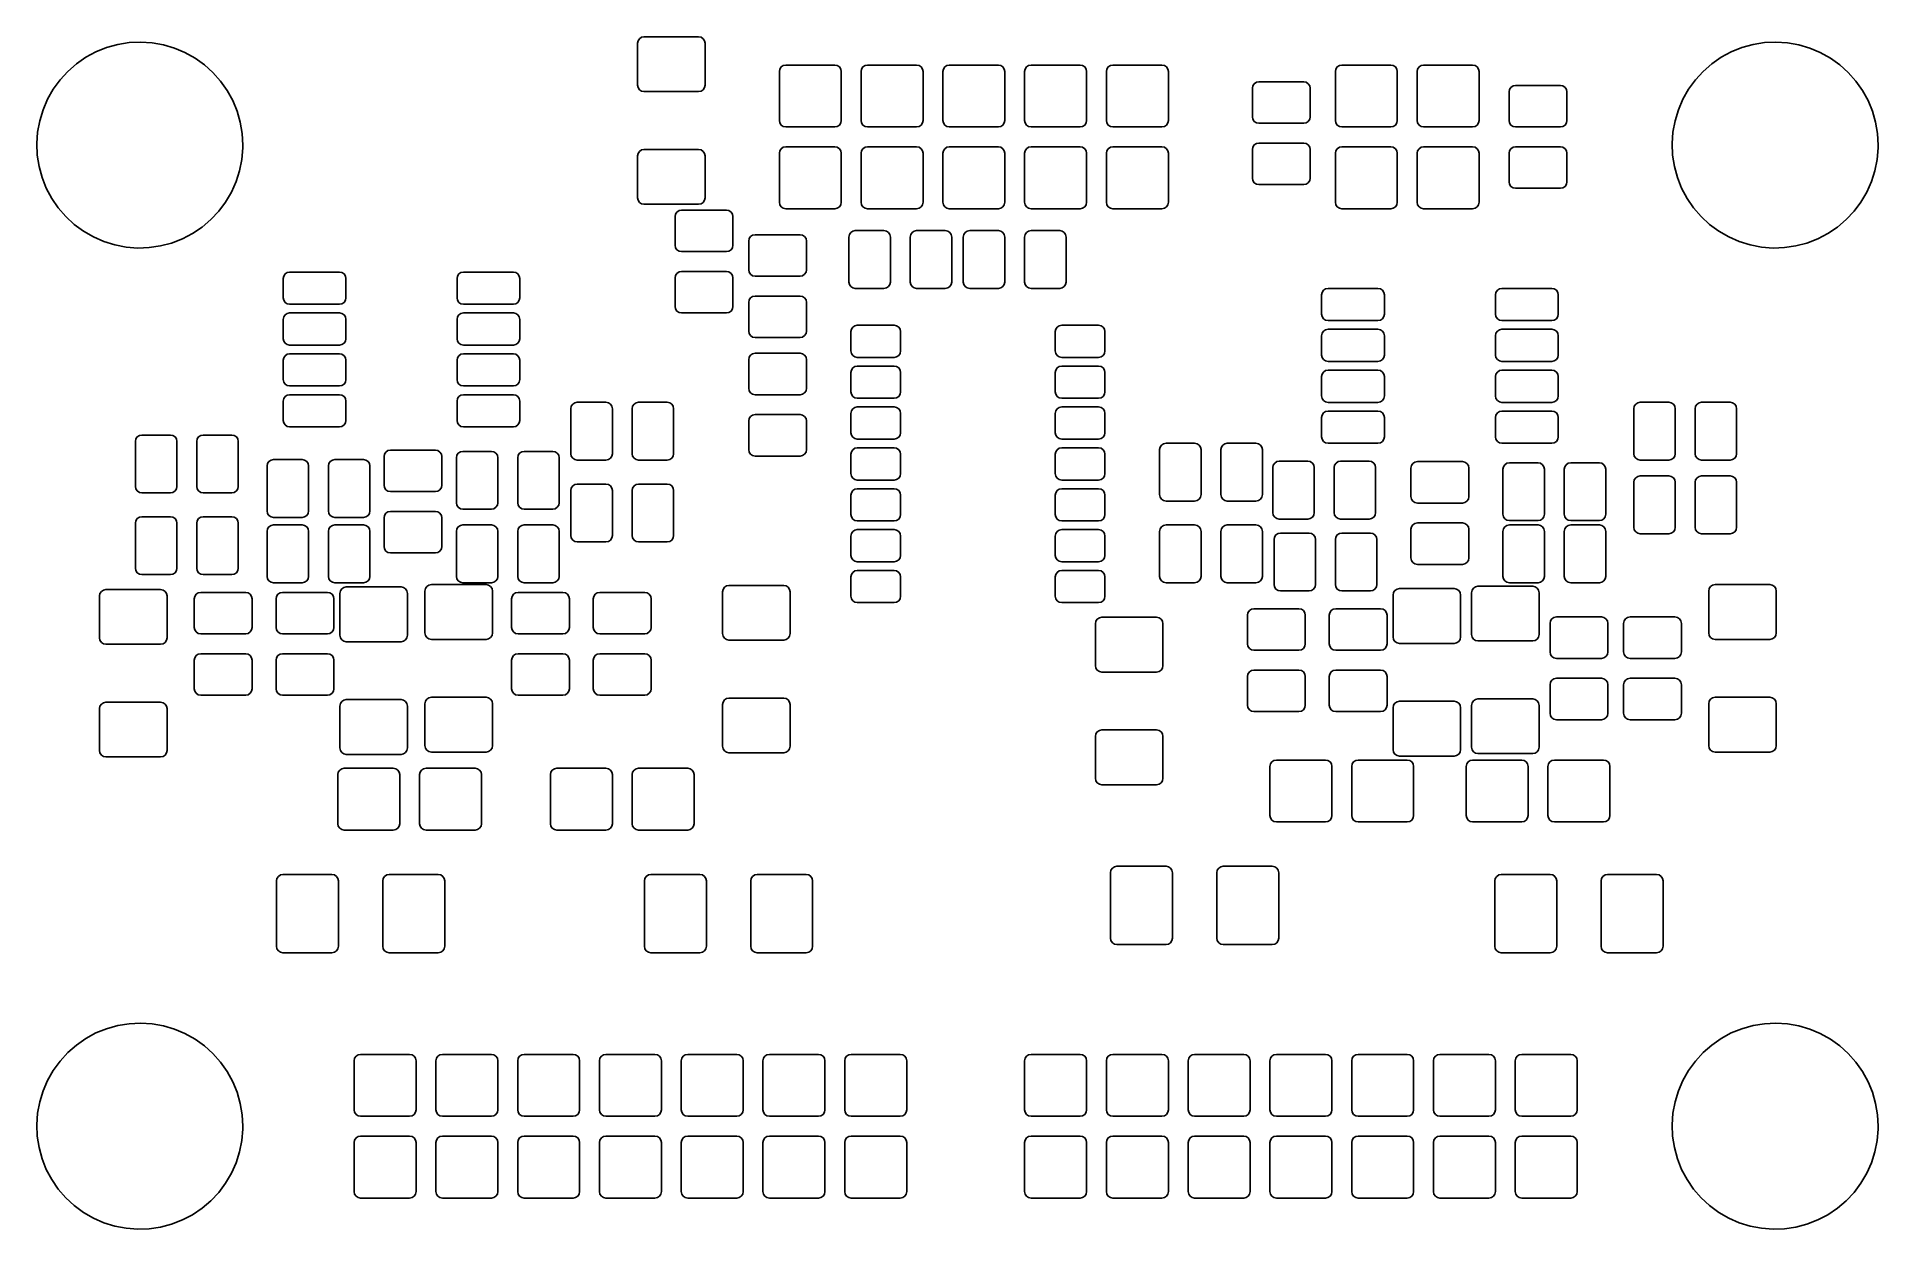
# Model space of a CAD drawing. Extents: x 0.28 to 2.54, y 0.32 to 1.78.
import ezdxf

# ---------------------------------------------------------------- set-up
doc = ezdxf.new("R2010")
doc.units = 0
doc.header["$MEASUREMENT"] = 0
doc.layers.add('BLACK', color=7, linetype='CONTINUOUS')

msp = doc.modelspace()

# ---------------------------------------------------------------- linework, layer by layer
at = {"layer": 'BLACK', "linetype": 'CONTINUOUS'}
for p, q in [((1.01928, 1.77751), (1.02098, 1.78007)), ((1.02098, 1.78007), (1.02354, 1.78177)), ((1.02354, 1.78177), (1.02655, 1.78237)), ((1.02655, 1.78237), (1.09345, 1.78237)), ((1.09345, 1.78237), (1.09646, 1.78177)), ((1.09646, 1.78177), (1.09902, 1.78007)), ((1.09902, 1.78007), (1.10072, 1.77751)), ((0.332436, 1.74928), (0.343986, 1.7573)), ((0.343986, 1.7573), (0.356359, 1.76399)), ((0.356359, 1.76399), (0.3694, 1.76926)), ((0.3694, 1.76926), (0.382947, 1.77305)), ((0.382947, 1.77305), (0.396831, 1.77529)), ((0.396831, 1.77529), (0.41088, 1.77598)), ((0.41088, 1.77598), (0.424917, 1.7751)), ((0.424917, 1.7751), (0.438769, 1.77266)), ((0.438769, 1.77266), (0.452262, 1.76868)), ((0.452262, 1.76868), (0.465228, 1.76323)), ((0.465228, 1.76323), (0.477506, 1.75637)), ((1.01868, 1.7745), (1.01928, 1.77751)), ((1.01868, 1.7233), (1.01868, 1.7745)), ((1.10072, 1.77751), (1.10132, 1.7745)), ((1.10132, 1.7745), (1.10132, 1.7233)), ((2.33244, 1.74928), (2.34399, 1.7573)), ((2.34399, 1.7573), (2.35636, 1.76399)), ((2.35636, 1.76399), (2.3694, 1.76926)), ((2.3694, 1.76926), (2.38295, 1.77305)), ((2.38295, 1.77305), (2.39683, 1.77529)), ((2.39683, 1.77529), (2.41088, 1.77598)), ((2.41088, 1.77598), (2.42492, 1.7751)), ((2.42492, 1.7751), (2.43877, 1.77266)), ((2.43877, 1.77266), (2.45226, 1.76868)), ((2.45226, 1.76868), (2.46523, 1.76323)), ((2.46523, 1.76323), (2.47751, 1.75637)), ((0.312369, 1.72963), (0.321853, 1.74001)), ((0.321853, 1.74001), (0.332436, 1.74928)), ((0.477506, 1.75637), (0.488942, 1.74818)), ((0.488942, 1.74818), (0.499395, 1.73877)), ((0.499395, 1.73877), (0.508733, 1.72825)), ((1.19213, 1.74), (1.19273, 1.74301)), ((1.19213, 1.68), (1.19213, 1.74)), ((1.19273, 1.74301), (1.19443, 1.74557)), ((1.19443, 1.74557), (1.19699, 1.74727)), ((1.19699, 1.74727), (1.2, 1.74787)), ((1.2, 1.74787), (1.26, 1.74787)), ((1.26, 1.74787), (1.26301, 1.74727)), ((1.26301, 1.74727), (1.26557, 1.74557)), ((1.26557, 1.74557), (1.26727, 1.74301)), ((1.26727, 1.74301), (1.26787, 1.74)), ((1.26787, 1.74), (1.26787, 1.68)), ((1.29213, 1.74), (1.29273, 1.74301)), ((1.29213, 1.68), (1.29213, 1.74)), ((1.29273, 1.74301), (1.29443, 1.74557)), ((1.29443, 1.74557), (1.29699, 1.74727)), ((1.29699, 1.74727), (1.3, 1.74787)), ((1.3, 1.74787), (1.36, 1.74787)), ((1.36, 1.74787), (1.36301, 1.74727)), ((1.36301, 1.74727), (1.36557, 1.74557)), ((1.36557, 1.74557), (1.36727, 1.74301)), ((1.36727, 1.74301), (1.36787, 1.74)), ((1.36787, 1.74), (1.36787, 1.68)), ((1.39213, 1.74), (1.39273, 1.74301)), ((1.39213, 1.68), (1.39213, 1.74)), ((1.39273, 1.74301), (1.39443, 1.74557)), ((1.39443, 1.74557), (1.39699, 1.74727)), ((1.39699, 1.74727), (1.4, 1.74787)), ((1.4, 1.74787), (1.46, 1.74787)), ((1.46, 1.74787), (1.46301, 1.74727)), ((1.46301, 1.74727), (1.46557, 1.74557)), ((1.46557, 1.74557), (1.46727, 1.74301)), ((1.46727, 1.74301), (1.46787, 1.74)), ((1.46787, 1.74), (1.46787, 1.68)), ((1.49213, 1.74), (1.49273, 1.74301)), ((1.49213, 1.68), (1.49213, 1.74)), ((1.49273, 1.74301), (1.49443, 1.74557)), ((1.49443, 1.74557), (1.49699, 1.74727)), ((1.49699, 1.74727), (1.5, 1.74787)), ((1.5, 1.74787), (1.56, 1.74787)), ((1.56, 1.74787), (1.56301, 1.74727)), ((1.56301, 1.74727), (1.56557, 1.74557)), ((1.56557, 1.74557), (1.56727, 1.74301)), ((1.56727, 1.74301), (1.56787, 1.74)), ((1.56787, 1.74), (1.56787, 1.68)), ((1.59213, 1.74), (1.59273, 1.74301)), ((1.59213, 1.68), (1.59213, 1.74)), ((1.59273, 1.74301), (1.59443, 1.74557)), ((1.59443, 1.74557), (1.59699, 1.74727)), ((1.59699, 1.74727), (1.6, 1.74787)), ((1.6, 1.74787), (1.66, 1.74787)), ((1.66, 1.74787), (1.66301, 1.74727)), ((1.66301, 1.74727), (1.66557, 1.74557)), ((1.66557, 1.74557), (1.66727, 1.74301)), ((1.66727, 1.74301), (1.66787, 1.74)), ((1.66787, 1.74), (1.66787, 1.68)), ((1.87213, 1.74), (1.87273, 1.74301)), ((1.87213, 1.68), (1.87213, 1.74)), ((1.87273, 1.74301), (1.87443, 1.74557)), ((1.87443, 1.74557), (1.87699, 1.74727)), ((1.87699, 1.74727), (1.88, 1.74787)), ((1.88, 1.74787), (1.94, 1.74787)), ((1.94, 1.74787), (1.94301, 1.74727)), ((1.94301, 1.74727), (1.94557, 1.74557)), ((1.94557, 1.74557), (1.94727, 1.74301)), ((1.94727, 1.74301), (1.94787, 1.74)), ((1.94787, 1.74), (1.94787, 1.68)), ((1.97213, 1.74), (1.97273, 1.74301)), ((1.97213, 1.68), (1.97213, 1.74)), ((1.97273, 1.74301), (1.97443, 1.74557)), ((1.97443, 1.74557), (1.97699, 1.74727)), ((1.97699, 1.74727), (1.98, 1.74787)), ((1.98, 1.74787), (2.04, 1.74787)), ((2.04, 1.74787), (2.04301, 1.74727)), ((2.04301, 1.74727), (2.04557, 1.74557)), ((2.04557, 1.74557), (2.04727, 1.74301)), ((2.04727, 1.74301), (2.04787, 1.74)), ((2.04787, 1.74), (2.04787, 1.68)), ((2.31237, 1.72963), (2.32185, 1.74001)), ((2.32185, 1.74001), (2.33244, 1.74928)), ((2.47751, 1.75637), (2.48894, 1.74818)), ((2.48894, 1.74818), (2.49939, 1.73877)), ((2.49939, 1.73877), (2.50873, 1.72825)), ((0.297154, 1.70602), (0.304102, 1.71825)), ((0.304102, 1.71825), (0.312369, 1.72963)), ((0.508733, 1.72825), (0.516841, 1.71676)), ((0.516841, 1.71676), (0.523617, 1.70444)), ((1.01928, 1.72029), (1.01868, 1.7233)), ((1.02098, 1.71773), (1.01928, 1.72029)), ((1.02354, 1.71603), (1.02098, 1.71773)), ((1.02655, 1.71543), (1.02354, 1.71603)), ((1.09345, 1.71543), (1.02655, 1.71543)), ((1.09646, 1.71603), (1.09345, 1.71543)), ((1.09902, 1.71773), (1.09646, 1.71603)), ((1.10072, 1.72029), (1.09902, 1.71773)), ((1.10132, 1.7233), (1.10072, 1.72029)), ((1.77063, 1.7195), (1.77123, 1.72251)), ((1.77063, 1.6845), (1.77063, 1.7195)), ((1.77123, 1.72251), (1.77293, 1.72507)), ((1.77293, 1.72507), (1.77549, 1.72677)), ((1.77549, 1.72677), (1.7785, 1.72737)), ((1.7785, 1.72737), (1.8335, 1.72737)), ((1.8335, 1.72737), (1.83651, 1.72677)), ((1.83651, 1.72677), (1.83907, 1.72507)), ((1.83907, 1.72507), (1.84077, 1.72251)), ((1.84077, 1.72251), (1.84137, 1.7195)), ((1.84137, 1.7195), (1.84137, 1.6845)), ((2.08463, 1.715), (2.08523, 1.71801)), ((2.08463, 1.68), (2.08463, 1.715)), ((2.08523, 1.71801), (2.08693, 1.72057)), ((2.08693, 1.72057), (2.08949, 1.72227)), ((2.08949, 1.72227), (2.0925, 1.72287)), ((2.0925, 1.72287), (2.1475, 1.72287)), ((2.1475, 1.72287), (2.15051, 1.72227)), ((2.15051, 1.72227), (2.15307, 1.72057)), ((2.15307, 1.72057), (2.15477, 1.71801)), ((2.15477, 1.71801), (2.15537, 1.715)), ((2.15537, 1.715), (2.15537, 1.68)), ((2.29715, 1.70602), (2.3041, 1.71825)), ((2.3041, 1.71825), (2.31237, 1.72963)), ((2.50873, 1.72825), (2.51684, 1.71676)), ((2.51684, 1.71676), (2.52362, 1.70444)), ((0.287548, 1.67962), (0.291614, 1.69309)), ((0.291614, 1.69309), (0.297154, 1.70602)), ((0.523617, 1.70444), (0.528977, 1.69143)), ((0.528977, 1.69143), (0.532853, 1.67791)), ((2.28755, 1.67962), (2.29161, 1.69309)), ((2.29161, 1.69309), (2.29715, 1.70602)), ((2.52362, 1.70444), (2.52898, 1.69143)), ((2.52898, 1.69143), (2.53285, 1.67791)), ((0.285009, 1.66579), (0.287548, 1.67962)), ((0.532853, 1.67791), (0.535199, 1.66404)), ((1.19273, 1.67699), (1.19213, 1.68)), ((1.19443, 1.67443), (1.19273, 1.67699)), ((1.19699, 1.67273), (1.19443, 1.67443)), ((1.2, 1.67213), (1.19699, 1.67273)), ((1.26, 1.67213), (1.2, 1.67213)), ((1.26301, 1.67273), (1.26, 1.67213)), ((1.26557, 1.67443), (1.26301, 1.67273)), ((1.26727, 1.67699), (1.26557, 1.67443)), ((1.26787, 1.68), (1.26727, 1.67699)), ((1.29273, 1.67699), (1.29213, 1.68)), ((1.29443, 1.67443), (1.29273, 1.67699)), ((1.29699, 1.67273), (1.29443, 1.67443)), ((1.3, 1.67213), (1.29699, 1.67273)), ((1.36, 1.67213), (1.3, 1.67213)), ((1.36301, 1.67273), (1.36, 1.67213)), ((1.36557, 1.67443), (1.36301, 1.67273)), ((1.36727, 1.67699), (1.36557, 1.67443)), ((1.36787, 1.68), (1.36727, 1.67699)), ((1.39273, 1.67699), (1.39213, 1.68)), ((1.39443, 1.67443), (1.39273, 1.67699)), ((1.39699, 1.67273), (1.39443, 1.67443)), ((1.4, 1.67213), (1.39699, 1.67273)), ((1.46, 1.67213), (1.4, 1.67213)), ((1.46301, 1.67273), (1.46, 1.67213)), ((1.46557, 1.67443), (1.46301, 1.67273)), ((1.46727, 1.67699), (1.46557, 1.67443)), ((1.46787, 1.68), (1.46727, 1.67699)), ((1.49273, 1.67699), (1.49213, 1.68)), ((1.49443, 1.67443), (1.49273, 1.67699)), ((1.49699, 1.67273), (1.49443, 1.67443)), ((1.5, 1.67213), (1.49699, 1.67273)), ((1.56, 1.67213), (1.5, 1.67213)), ((1.56301, 1.67273), (1.56, 1.67213)), ((1.56557, 1.67443), (1.56301, 1.67273)), ((1.56727, 1.67699), (1.56557, 1.67443)), ((1.56787, 1.68), (1.56727, 1.67699)), ((1.59273, 1.67699), (1.59213, 1.68)), ((1.59443, 1.67443), (1.59273, 1.67699)), ((1.59699, 1.67273), (1.59443, 1.67443)), ((1.6, 1.67213), (1.59699, 1.67273)), ((1.66, 1.67213), (1.6, 1.67213)), ((1.66301, 1.67273), (1.66, 1.67213)), ((1.66557, 1.67443), (1.66301, 1.67273)), ((1.66727, 1.67699), (1.66557, 1.67443)), ((1.66787, 1.68), (1.66727, 1.67699)), ((1.77123, 1.68149), (1.77063, 1.6845)), ((1.77293, 1.67893), (1.77123, 1.68149)), ((1.77549, 1.67723), (1.77293, 1.67893)), ((1.7785, 1.67663), (1.77549, 1.67723)), ((1.8335, 1.67663), (1.7785, 1.67663)), ((1.83651, 1.67723), (1.8335, 1.67663)), ((1.83907, 1.67893), (1.83651, 1.67723)), ((1.84077, 1.68149), (1.83907, 1.67893)), ((1.84137, 1.6845), (1.84077, 1.68149)), ((1.87273, 1.67699), (1.87213, 1.68)), ((1.87443, 1.67443), (1.87273, 1.67699)), ((1.87699, 1.67273), (1.87443, 1.67443)), ((1.88, 1.67213), (1.87699, 1.67273)), ((1.94, 1.67213), (1.88, 1.67213)), ((1.94301, 1.67273), (1.94, 1.67213)), ((1.94557, 1.67443), (1.94301, 1.67273)), ((1.94727, 1.67699), (1.94557, 1.67443)), ((1.94787, 1.68), (1.94727, 1.67699)), ((1.97273, 1.67699), (1.97213, 1.68)), ((1.97443, 1.67443), (1.97273, 1.67699)), ((1.97699, 1.67273), (1.97443, 1.67443)), ((1.98, 1.67213), (1.97699, 1.67273)), ((2.04, 1.67213), (1.98, 1.67213)), ((2.04301, 1.67273), (2.04, 1.67213)), ((2.04557, 1.67443), (2.04301, 1.67273)), ((2.04727, 1.67699), (2.04557, 1.67443)), ((2.04787, 1.68), (2.04727, 1.67699)), ((2.08523, 1.67699), (2.08463, 1.68)), ((2.08693, 1.67443), (2.08523, 1.67699)), ((2.08949, 1.67273), (2.08693, 1.67443)), ((2.0925, 1.67213), (2.08949, 1.67273)), ((2.1475, 1.67213), (2.0925, 1.67213)), ((2.15051, 1.67273), (2.1475, 1.67213)), ((2.15307, 1.67443), (2.15051, 1.67273)), ((2.15477, 1.67699), (2.15307, 1.67443)), ((2.15537, 1.68), (2.15477, 1.67699)), ((2.28501, 1.66579), (2.28755, 1.67962)), ((2.53285, 1.67791), (2.5352, 1.66404)), ((0.284028, 1.65176), (0.285009, 1.66579)), ((0.284617, 1.63771), (0.284028, 1.65176)), ((0.535935, 1.64648), (0.534758, 1.63247)), ((0.535199, 1.66404), (0.535984, 1.65)), ((0.535984, 1.65), (0.535935, 1.64648)), ((1.02098, 1.64227), (1.02354, 1.64397)), ((1.02354, 1.64397), (1.02655, 1.64457)), ((1.02655, 1.64457), (1.09345, 1.64457)), ((1.09345, 1.64457), (1.09646, 1.64397)), ((1.09646, 1.64397), (1.09902, 1.64227)), ((1.19273, 1.64301), (1.19443, 1.64557)), ((1.19443, 1.64557), (1.19699, 1.64727)), ((1.19699, 1.64727), (1.2, 1.64787)), ((1.2, 1.64787), (1.26, 1.64787)), ((1.26, 1.64787), (1.26301, 1.64727)), ((1.26301, 1.64727), (1.26557, 1.64557)), ((1.26557, 1.64557), (1.26727, 1.64301)), ((1.29273, 1.64301), (1.29443, 1.64557)), ((1.29443, 1.64557), (1.29699, 1.64727)), ((1.29699, 1.64727), (1.3, 1.64787)), ((1.3, 1.64787), (1.36, 1.64787)), ((1.36, 1.64787), (1.36301, 1.64727)), ((1.36301, 1.64727), (1.36557, 1.64557)), ((1.36557, 1.64557), (1.36727, 1.64301)), ((1.39273, 1.64301), (1.39443, 1.64557)), ((1.39443, 1.64557), (1.39699, 1.64727)), ((1.39699, 1.64727), (1.4, 1.64787)), ((1.4, 1.64787), (1.46, 1.64787)), ((1.46, 1.64787), (1.46301, 1.64727)), ((1.46301, 1.64727), (1.46557, 1.64557)), ((1.46557, 1.64557), (1.46727, 1.64301)), ((1.49273, 1.64301), (1.49443, 1.64557)), ((1.49443, 1.64557), (1.49699, 1.64727)), ((1.49699, 1.64727), (1.5, 1.64787)), ((1.5, 1.64787), (1.56, 1.64787)), ((1.56, 1.64787), (1.56301, 1.64727)), ((1.56301, 1.64727), (1.56557, 1.64557)), ((1.56557, 1.64557), (1.56727, 1.64301)), ((1.59273, 1.64301), (1.59443, 1.64557)), ((1.59443, 1.64557), (1.59699, 1.64727)), ((1.59699, 1.64727), (1.6, 1.64787)), ((1.6, 1.64787), (1.66, 1.64787)), ((1.66, 1.64787), (1.66301, 1.64727)), ((1.66301, 1.64727), (1.66557, 1.64557)), ((1.66557, 1.64557), (1.66727, 1.64301)), ((1.77063, 1.6445), (1.77123, 1.64751)), ((1.77063, 1.6095), (1.77063, 1.6445)), ((1.77123, 1.64751), (1.77293, 1.65007)), ((1.77293, 1.65007), (1.77549, 1.65177)), ((1.77549, 1.65177), (1.7785, 1.65237)), ((1.7785, 1.65237), (1.8335, 1.65237)), ((1.8335, 1.65237), (1.83651, 1.65177)), ((1.83651, 1.65177), (1.83907, 1.65007)), ((1.83907, 1.65007), (1.84077, 1.64751)), ((1.84077, 1.64751), (1.84137, 1.6445)), ((1.84137, 1.6445), (1.84137, 1.6095)), ((1.87273, 1.64301), (1.87443, 1.64557)), ((1.87443, 1.64557), (1.87699, 1.64727)), ((1.87699, 1.64727), (1.88, 1.64787)), ((1.88, 1.64787), (1.94, 1.64787)), ((1.94, 1.64787), (1.94301, 1.64727)), ((1.94301, 1.64727), (1.94557, 1.64557)), ((1.94557, 1.64557), (1.94727, 1.64301)), ((1.97273, 1.64301), (1.97443, 1.64557)), ((1.97443, 1.64557), (1.97699, 1.64727)), ((1.97699, 1.64727), (1.98, 1.64787)), ((1.98, 1.64787), (2.04, 1.64787)), ((2.04, 1.64787), (2.04301, 1.64727)), ((2.04301, 1.64727), (2.04557, 1.64557)), ((2.04557, 1.64557), (2.04727, 1.64301)), ((2.08523, 1.64301), (2.08693, 1.64557)), ((2.08693, 1.64557), (2.08949, 1.64727)), ((2.08949, 1.64727), (2.0925, 1.64787)), ((2.0925, 1.64787), (2.1475, 1.64787)), ((2.1475, 1.64787), (2.15051, 1.64727)), ((2.15051, 1.64727), (2.15307, 1.64557)), ((2.15307, 1.64557), (2.15477, 1.64301)), ((2.28403, 1.65176), (2.28501, 1.66579)), ((2.28462, 1.63771), (2.28403, 1.65176)), ((2.53594, 1.64648), (2.53476, 1.63247)), ((2.5352, 1.66404), (2.53598, 1.65)), ((2.53598, 1.65), (2.53594, 1.64648)), ((0.286769, 1.62381), (0.284617, 1.63771)), ((0.290457, 1.61023), (0.286769, 1.62381)), ((0.534758, 1.63247), (0.532026, 1.61867)), ((1.01868, 1.6367), (1.01928, 1.63971)), ((1.01868, 1.5855), (1.01868, 1.6367)), ((1.01928, 1.63971), (1.02098, 1.64227)), ((1.09902, 1.64227), (1.10072, 1.63971)), ((1.10072, 1.63971), (1.10132, 1.6367)), ((1.10132, 1.6367), (1.10132, 1.5855)), ((1.19213, 1.64), (1.19273, 1.64301)), ((1.19213, 1.58), (1.19213, 1.64)), ((1.26727, 1.64301), (1.26787, 1.64)), ((1.26787, 1.64), (1.26787, 1.58)), ((1.29213, 1.64), (1.29273, 1.64301)), ((1.29213, 1.58), (1.29213, 1.64)), ((1.36727, 1.64301), (1.36787, 1.64)), ((1.36787, 1.64), (1.36787, 1.58)), ((1.39213, 1.64), (1.39273, 1.64301)), ((1.39213, 1.58), (1.39213, 1.64)), ((1.46727, 1.64301), (1.46787, 1.64)), ((1.46787, 1.64), (1.46787, 1.58)), ((1.49213, 1.64), (1.49273, 1.64301)), ((1.49213, 1.58), (1.49213, 1.64)), ((1.56727, 1.64301), (1.56787, 1.64)), ((1.56787, 1.64), (1.56787, 1.58)), ((1.59213, 1.64), (1.59273, 1.64301)), ((1.59213, 1.58), (1.59213, 1.64)), ((1.66727, 1.64301), (1.66787, 1.64)), ((1.66787, 1.64), (1.66787, 1.58)), ((1.87213, 1.64), (1.87273, 1.64301)), ((1.87213, 1.58), (1.87213, 1.64)), ((1.94727, 1.64301), (1.94787, 1.64)), ((1.94787, 1.64), (1.94787, 1.58)), ((1.97213, 1.64), (1.97273, 1.64301)), ((1.97213, 1.58), (1.97213, 1.64)), ((2.04727, 1.64301), (2.04787, 1.64)), ((2.04787, 1.64), (2.04787, 1.58)), ((2.08463, 1.64), (2.08523, 1.64301)), ((2.08463, 1.605), (2.08463, 1.64)), ((2.15477, 1.64301), (2.15537, 1.64)), ((2.15537, 1.64), (2.15537, 1.605)), ((2.28677, 1.62381), (2.28462, 1.63771)), ((2.29046, 1.61023), (2.28677, 1.62381)), ((2.53476, 1.63247), (2.53203, 1.61867)), ((0.295634, 1.59716), (0.290457, 1.61023)), ((0.527773, 1.60526), (0.522052, 1.59241)), ((0.532026, 1.61867), (0.527773, 1.60526)), ((1.77123, 1.60649), (1.77063, 1.6095)), ((1.77293, 1.60393), (1.77123, 1.60649)), ((1.77549, 1.60223), (1.77293, 1.60393)), ((1.7785, 1.60163), (1.77549, 1.60223)), ((1.8335, 1.60163), (1.7785, 1.60163)), ((1.83651, 1.60223), (1.8335, 1.60163)), ((1.83907, 1.60393), (1.83651, 1.60223)), ((1.84077, 1.60649), (1.83907, 1.60393)), ((1.84137, 1.6095), (1.84077, 1.60649)), ((2.08523, 1.60199), (2.08463, 1.605)), ((2.08693, 1.59943), (2.08523, 1.60199)), ((2.08949, 1.59773), (2.08693, 1.59943)), ((2.15307, 1.59943), (2.15051, 1.59773)), ((2.15477, 1.60199), (2.15307, 1.59943)), ((2.15537, 1.605), (2.15477, 1.60199)), ((2.29563, 1.59716), (2.29046, 1.61023)), ((2.52777, 1.60526), (2.52205, 1.59241)), ((2.53203, 1.61867), (2.52777, 1.60526)), ((0.302238, 1.58474), (0.295634, 1.59716)), ((0.310184, 1.57313), (0.302238, 1.58474)), ((0.514935, 1.58028), (0.50651, 1.56902)), ((0.522052, 1.59241), (0.514935, 1.58028)), ((1.01928, 1.58249), (1.01868, 1.5855)), ((1.02098, 1.57993), (1.01928, 1.58249)), ((1.02354, 1.57823), (1.02098, 1.57993)), ((1.02655, 1.57763), (1.02354, 1.57823)), ((1.09345, 1.57763), (1.02655, 1.57763)), ((1.09646, 1.57823), (1.09345, 1.57763)), ((1.09902, 1.57993), (1.09646, 1.57823)), ((1.10072, 1.58249), (1.09902, 1.57993)), ((1.10132, 1.5855), (1.10072, 1.58249)), ((1.19273, 1.57699), (1.19213, 1.58)), ((1.19443, 1.57443), (1.19273, 1.57699)), ((1.26727, 1.57699), (1.26557, 1.57443)), ((1.26787, 1.58), (1.26727, 1.57699)), ((1.29273, 1.57699), (1.29213, 1.58)), ((1.29443, 1.57443), (1.29273, 1.57699)), ((1.36727, 1.57699), (1.36557, 1.57443)), ((1.36787, 1.58), (1.36727, 1.57699)), ((1.39273, 1.57699), (1.39213, 1.58)), ((1.39443, 1.57443), (1.39273, 1.57699)), ((1.46727, 1.57699), (1.46557, 1.57443)), ((1.46787, 1.58), (1.46727, 1.57699)), ((1.49273, 1.57699), (1.49213, 1.58)), ((1.49443, 1.57443), (1.49273, 1.57699)), ((1.56727, 1.57699), (1.56557, 1.57443)), ((1.56787, 1.58), (1.56727, 1.57699)), ((1.59273, 1.57699), (1.59213, 1.58)), ((1.59443, 1.57443), (1.59273, 1.57699)), ((1.66727, 1.57699), (1.66557, 1.57443)), ((1.66787, 1.58), (1.66727, 1.57699)), ((1.87273, 1.57699), (1.87213, 1.58)), ((1.87443, 1.57443), (1.87273, 1.57699)), ((1.94727, 1.57699), (1.94557, 1.57443)), ((1.94787, 1.58), (1.94727, 1.57699)), ((1.97273, 1.57699), (1.97213, 1.58)), ((1.97443, 1.57443), (1.97273, 1.57699)), ((2.04727, 1.57699), (2.04557, 1.57443)), ((2.04787, 1.58), (2.04727, 1.57699)), ((2.0925, 1.59713), (2.08949, 1.59773)), ((2.1475, 1.59713), (2.0925, 1.59713)), ((2.15051, 1.59773), (2.1475, 1.59713)), ((2.30224, 1.58474), (2.29563, 1.59716)), ((2.31018, 1.57313), (2.30224, 1.58474)), ((2.51493, 1.58028), (2.50651, 1.56902)), ((2.52205, 1.59241), (2.51493, 1.58028)), ((0.319375, 1.56248), (0.310184, 1.57313)), ((0.329695, 1.55293), (0.319375, 1.56248)), ((0.496881, 1.55877), (0.48617, 1.54965)), ((0.50651, 1.56902), (0.496881, 1.55877)), ((1.06463, 1.5625), (1.06523, 1.56551)), ((1.06463, 1.5275), (1.06463, 1.5625)), ((1.06523, 1.56551), (1.06693, 1.56807)), ((1.06693, 1.56807), (1.06949, 1.56977)), ((1.06949, 1.56977), (1.0725, 1.57037)), ((1.0725, 1.57037), (1.1275, 1.57037)), ((1.1275, 1.57037), (1.13051, 1.56977)), ((1.13051, 1.56977), (1.13307, 1.56807)), ((1.13307, 1.56807), (1.13477, 1.56551)), ((1.13477, 1.56551), (1.13537, 1.5625)), ((1.13537, 1.5625), (1.13537, 1.5275)), ((1.19699, 1.57273), (1.19443, 1.57443)), ((1.2, 1.57213), (1.19699, 1.57273)), ((1.26, 1.57213), (1.2, 1.57213)), ((1.26301, 1.57273), (1.26, 1.57213)), ((1.26557, 1.57443), (1.26301, 1.57273)), ((1.29699, 1.57273), (1.29443, 1.57443)), ((1.3, 1.57213), (1.29699, 1.57273)), ((1.36, 1.57213), (1.3, 1.57213)), ((1.36301, 1.57273), (1.36, 1.57213)), ((1.36557, 1.57443), (1.36301, 1.57273)), ((1.39699, 1.57273), (1.39443, 1.57443)), ((1.4, 1.57213), (1.39699, 1.57273)), ((1.46, 1.57213), (1.4, 1.57213)), ((1.46301, 1.57273), (1.46, 1.57213)), ((1.46557, 1.57443), (1.46301, 1.57273)), ((1.49699, 1.57273), (1.49443, 1.57443)), ((1.5, 1.57213), (1.49699, 1.57273)), ((1.56, 1.57213), (1.5, 1.57213)), ((1.56301, 1.57273), (1.56, 1.57213)), ((1.56557, 1.57443), (1.56301, 1.57273)), ((1.59699, 1.57273), (1.59443, 1.57443)), ((1.6, 1.57213), (1.59699, 1.57273)), ((1.66, 1.57213), (1.6, 1.57213)), ((1.66301, 1.57273), (1.66, 1.57213)), ((1.66557, 1.57443), (1.66301, 1.57273)), ((1.87699, 1.57273), (1.87443, 1.57443)), ((1.88, 1.57213), (1.87699, 1.57273)), ((1.94, 1.57213), (1.88, 1.57213)), ((1.94301, 1.57273), (1.94, 1.57213)), ((1.94557, 1.57443), (1.94301, 1.57273)), ((1.97699, 1.57273), (1.97443, 1.57443)), ((1.98, 1.57213), (1.97699, 1.57273)), ((2.04, 1.57213), (1.98, 1.57213)), ((2.04301, 1.57273), (2.04, 1.57213)), ((2.04557, 1.57443), (2.04301, 1.57273)), ((2.31937, 1.56248), (2.31018, 1.57313)), ((2.32969, 1.55293), (2.31937, 1.56248)), ((2.49688, 1.55877), (2.48617, 1.54965)), ((2.50651, 1.56902), (2.49688, 1.55877)), ((0.341016, 1.54458), (0.329695, 1.55293)), ((0.353197, 1.53755), (0.341016, 1.54458)), ((0.366085, 1.53192), (0.353197, 1.53755)), ((0.379522, 1.52776), (0.366085, 1.53192)), ((0.462045, 1.53527), (0.448931, 1.53018)), ((0.474509, 1.54178), (0.462045, 1.53527)), ((0.48617, 1.54965), (0.474509, 1.54178)), ((1.15463, 1.5325), (1.15523, 1.53551)), ((1.15463, 1.4975), (1.15463, 1.5325)), ((1.15523, 1.53551), (1.15693, 1.53807)), ((1.15693, 1.53807), (1.15949, 1.53977)), ((1.15949, 1.53977), (1.1625, 1.54037)), ((1.1625, 1.54037), (1.2175, 1.54037)), ((1.2175, 1.54037), (1.22051, 1.53977)), ((1.22051, 1.53977), (1.22307, 1.53807)), ((1.22307, 1.53807), (1.22477, 1.53551)), ((1.22477, 1.53551), (1.22537, 1.5325)), ((1.22537, 1.5325), (1.22537, 1.4975)), ((1.27713, 1.5375), (1.27773, 1.54051)), ((1.27713, 1.4825), (1.27713, 1.5375)), ((1.27773, 1.54051), (1.27943, 1.54307)), ((1.27943, 1.54307), (1.28199, 1.54477)), ((1.28199, 1.54477), (1.285, 1.54537)), ((1.285, 1.54537), (1.32, 1.54537)), ((1.32, 1.54537), (1.32301, 1.54477)), ((1.32301, 1.54477), (1.32557, 1.54307)), ((1.32557, 1.54307), (1.32727, 1.54051)), ((1.32727, 1.54051), (1.32787, 1.5375)), ((1.32787, 1.5375), (1.32787, 1.4825)), ((1.35213, 1.5375), (1.35273, 1.54051)), ((1.35213, 1.4825), (1.35213, 1.5375)), ((1.35273, 1.54051), (1.35443, 1.54307)), ((1.35443, 1.54307), (1.35699, 1.54477)), ((1.35699, 1.54477), (1.36, 1.54537)), ((1.36, 1.54537), (1.395, 1.54537)), ((1.395, 1.54537), (1.39801, 1.54477)), ((1.39801, 1.54477), (1.40057, 1.54307)), ((1.40057, 1.54307), (1.40227, 1.54051)), ((1.40227, 1.54051), (1.40287, 1.5375)), ((1.40287, 1.5375), (1.40287, 1.4825)), ((1.41713, 1.5375), (1.41773, 1.54051)), ((1.41713, 1.4825), (1.41713, 1.5375)), ((1.41773, 1.54051), (1.41943, 1.54307)), ((1.41943, 1.54307), (1.42199, 1.54477)), ((1.42199, 1.54477), (1.425, 1.54537)), ((1.425, 1.54537), (1.46, 1.54537)), ((1.46, 1.54537), (1.46301, 1.54477)), ((1.46301, 1.54477), (1.46557, 1.54307)), ((1.46557, 1.54307), (1.46727, 1.54051)), ((1.46727, 1.54051), (1.46787, 1.5375)), ((1.46787, 1.5375), (1.46787, 1.4825)), ((1.49213, 1.5375), (1.49273, 1.54051)), ((1.49213, 1.4825), (1.49213, 1.5375)), ((1.49273, 1.54051), (1.49443, 1.54307)), ((1.49443, 1.54307), (1.49699, 1.54477)), ((1.49699, 1.54477), (1.5, 1.54537)), ((1.5, 1.54537), (1.535, 1.54537)), ((1.535, 1.54537), (1.53801, 1.54477)), ((1.53801, 1.54477), (1.54057, 1.54307)), ((1.54057, 1.54307), (1.54227, 1.54051)), ((1.54227, 1.54051), (1.54287, 1.5375)), ((1.54287, 1.5375), (1.54287, 1.4825)), ((2.34102, 1.54458), (2.32969, 1.55293)), ((2.3532, 1.53755), (2.34102, 1.54458)), ((2.36609, 1.53192), (2.3532, 1.53755)), ((2.37952, 1.52776), (2.36609, 1.53192)), ((2.46204, 1.53527), (2.44893, 1.53018)), ((2.47451, 1.54178), (2.46204, 1.53527)), ((2.48617, 1.54965), (2.47451, 1.54178)), ((0.393338, 1.52512), (0.379522, 1.52776)), ((0.407362, 1.52404), (0.393338, 1.52512)), ((0.421418, 1.52453), (0.407362, 1.52404)), ((0.435333, 1.52659), (0.421418, 1.52453)), ((0.448931, 1.53018), (0.435333, 1.52659)), ((1.06523, 1.52449), (1.06463, 1.5275)), ((1.06693, 1.52193), (1.06523, 1.52449)), ((1.06949, 1.52023), (1.06693, 1.52193)), ((1.0725, 1.51963), (1.06949, 1.52023)), ((1.1275, 1.51963), (1.0725, 1.51963)), ((1.13051, 1.52023), (1.1275, 1.51963)), ((1.13307, 1.52193), (1.13051, 1.52023)), ((1.13477, 1.52449), (1.13307, 1.52193)), ((1.13537, 1.5275), (1.13477, 1.52449)), ((2.39334, 1.52512), (2.37952, 1.52776)), ((2.40736, 1.52404), (2.39334, 1.52512)), ((2.42142, 1.52453), (2.40736, 1.52404)), ((2.43533, 1.52659), (2.42142, 1.52453)), ((2.44893, 1.53018), (2.43533, 1.52659)), ((0.585315, 1.48681), (0.585914, 1.48982)), ((0.585315, 1.46319), (0.585315, 1.48681)), ((0.585914, 1.48982), (0.587621, 1.49238)), ((0.587621, 1.49238), (0.590176, 1.49409)), ((0.590176, 1.49409), (0.593189, 1.49469)), ((0.593189, 1.49469), (0.654213, 1.49469)), ((0.654213, 1.49469), (0.657226, 1.49409)), ((0.657226, 1.49409), (0.65978, 1.49238)), ((0.65978, 1.49238), (0.661487, 1.48982)), ((0.661487, 1.48982), (0.662087, 1.48681)), ((0.662087, 1.48681), (0.662087, 1.46319)), ((0.797913, 1.48681), (0.798513, 1.48982)), ((0.797913, 1.46319), (0.797913, 1.48681)), ((0.798513, 1.48982), (0.80022, 1.49238)), ((0.80022, 1.49238), (0.802774, 1.49409)), ((0.802774, 1.49409), (0.805787, 1.49469)), ((0.805787, 1.49469), (0.866811, 1.49469)), ((0.866811, 1.49469), (0.869824, 1.49409)), ((0.869824, 1.49409), (0.872379, 1.49238)), ((0.872379, 1.49238), (0.874086, 1.48982)), ((0.874086, 1.48982), (0.874685, 1.48681)), ((0.874685, 1.48681), (0.874685, 1.46319)), ((1.06463, 1.4875), (1.06523, 1.49051)), ((1.06463, 1.4525), (1.06463, 1.4875)), ((1.06523, 1.49051), (1.06693, 1.49307)), ((1.06693, 1.49307), (1.06949, 1.49477)), ((1.06949, 1.49477), (1.0725, 1.49537)), ((1.0725, 1.49537), (1.1275, 1.49537)), ((1.1275, 1.49537), (1.13051, 1.49477)), ((1.13051, 1.49477), (1.13307, 1.49307)), ((1.13307, 1.49307), (1.13477, 1.49051)), ((1.13477, 1.49051), (1.13537, 1.4875)), ((1.13537, 1.4875), (1.13537, 1.4525)), ((1.15523, 1.49449), (1.15463, 1.4975)), ((1.15693, 1.49193), (1.15523, 1.49449)), ((1.15949, 1.49023), (1.15693, 1.49193)), ((1.1625, 1.48963), (1.15949, 1.49023)), ((1.2175, 1.48963), (1.1625, 1.48963)), ((1.22051, 1.49023), (1.2175, 1.48963)), ((1.22307, 1.49193), (1.22051, 1.49023)), ((1.22477, 1.49449), (1.22307, 1.49193)), ((1.22537, 1.4975), (1.22477, 1.49449)), ((1.15693, 1.46307), (1.15949, 1.46477)), ((1.15949, 1.46477), (1.1625, 1.46537)), ((1.1625, 1.46537), (1.2175, 1.46537)), ((1.2175, 1.46537), (1.22051, 1.46477)), ((1.22051, 1.46477), (1.22307, 1.46307)), ((1.27773, 1.47949), (1.27713, 1.4825)), ((1.27943, 1.47693), (1.27773, 1.47949)), ((1.28199, 1.47523), (1.27943, 1.47693)), ((1.285, 1.47463), (1.28199, 1.47523)), ((1.32, 1.47463), (1.285, 1.47463)), ((1.32301, 1.47523), (1.32, 1.47463)), ((1.32557, 1.47693), (1.32301, 1.47523)), ((1.32727, 1.47949), (1.32557, 1.47693)), ((1.32787, 1.4825), (1.32727, 1.47949)), ((1.35273, 1.47949), (1.35213, 1.4825)), ((1.35443, 1.47693), (1.35273, 1.47949)), ((1.35699, 1.47523), (1.35443, 1.47693)), ((1.36, 1.47463), (1.35699, 1.47523)), ((1.395, 1.47463), (1.36, 1.47463)), ((1.39801, 1.47523), (1.395, 1.47463)), ((1.40057, 1.47693), (1.39801, 1.47523)), ((1.40227, 1.47949), (1.40057, 1.47693)), ((1.40287, 1.4825), (1.40227, 1.47949)), ((1.41773, 1.47949), (1.41713, 1.4825)), ((1.41943, 1.47693), (1.41773, 1.47949)), ((1.42199, 1.47523), (1.41943, 1.47693)), ((1.425, 1.47463), (1.42199, 1.47523)), ((1.46, 1.47463), (1.425, 1.47463)), ((1.46301, 1.47523), (1.46, 1.47463)), ((1.46557, 1.47693), (1.46301, 1.47523)), ((1.46727, 1.47949), (1.46557, 1.47693)), ((1.46787, 1.4825), (1.46727, 1.47949)), ((1.49273, 1.47949), (1.49213, 1.4825)), ((1.49443, 1.47693), (1.49273, 1.47949)), ((1.49699, 1.47523), (1.49443, 1.47693)), ((1.5, 1.47463), (1.49699, 1.47523)), ((1.535, 1.47463), (1.5, 1.47463)), ((1.53801, 1.47523), (1.535, 1.47463)), ((1.54057, 1.47693), (1.53801, 1.47523)), ((1.54227, 1.47949), (1.54057, 1.47693)), ((1.54287, 1.4825), (1.54227, 1.47949)), ((1.85531, 1.46681), (1.85591, 1.46982)), ((1.85531, 1.44319), (1.85531, 1.46681)), ((1.85591, 1.46982), (1.85762, 1.47238)), ((1.85762, 1.47238), (1.86018, 1.47409)), ((1.86018, 1.47409), (1.86319, 1.47469)), ((1.86319, 1.47469), (1.92421, 1.47469)), ((1.92421, 1.47469), (1.92723, 1.47409)), ((1.92723, 1.47409), (1.92978, 1.47238)), ((1.92978, 1.47238), (1.93149, 1.46982)), ((1.93149, 1.46982), (1.93209, 1.46681)), ((1.93209, 1.46681), (1.93209, 1.44319)), ((2.06791, 1.46681), (2.06851, 1.46982)), ((2.06791, 1.44319), (2.06791, 1.46681)), ((2.06851, 1.46982), (2.07022, 1.47238)), ((2.07022, 1.47238), (2.07277, 1.47409)), ((2.07277, 1.47409), (2.07579, 1.47469)), ((2.07579, 1.47469), (2.13681, 1.47469)), ((2.13681, 1.47469), (2.13982, 1.47409)), ((2.13982, 1.47409), (2.14238, 1.47238)), ((2.14238, 1.47238), (2.14409, 1.46982)), ((2.14409, 1.46982), (2.14469, 1.46681)), ((2.14469, 1.46681), (2.14469, 1.44319)), ((0.585914, 1.46018), (0.585315, 1.46319)), ((0.587621, 1.45762), (0.585914, 1.46018)), ((0.585914, 1.43982), (0.587621, 1.44238)), ((0.590176, 1.45591), (0.587621, 1.45762)), ((0.587621, 1.44238), (0.590176, 1.44409)), ((0.593189, 1.45531), (0.590176, 1.45591)), ((0.590176, 1.44409), (0.593189, 1.44469)), ((0.654213, 1.45531), (0.593189, 1.45531)), ((0.593189, 1.44469), (0.654213, 1.44469)), ((0.657226, 1.45591), (0.654213, 1.45531)), ((0.654213, 1.44469), (0.657226, 1.44409)), ((0.65978, 1.45762), (0.657226, 1.45591)), ((0.657226, 1.44409), (0.65978, 1.44238)), ((0.661487, 1.46018), (0.65978, 1.45762)), ((0.65978, 1.44238), (0.661487, 1.43982)), ((0.662087, 1.46319), (0.661487, 1.46018)), ((0.798513, 1.46018), (0.797913, 1.46319)), ((0.80022, 1.45762), (0.798513, 1.46018)), ((0.798513, 1.43982), (0.80022, 1.44238)), ((0.802774, 1.45591), (0.80022, 1.45762)), ((0.80022, 1.44238), (0.802774, 1.44409)), ((0.805787, 1.45531), (0.802774, 1.45591)), ((0.802774, 1.44409), (0.805787, 1.44469)), ((0.866811, 1.45531), (0.805787, 1.45531)), ((0.805787, 1.44469), (0.866811, 1.44469)), ((0.869824, 1.45591), (0.866811, 1.45531)), ((0.866811, 1.44469), (0.869824, 1.44409)), ((0.872379, 1.45762), (0.869824, 1.45591)), ((0.869824, 1.44409), (0.872379, 1.44238)), ((0.874086, 1.46018), (0.872379, 1.45762)), ((0.872379, 1.44238), (0.874086, 1.43982)), ((0.874685, 1.46319), (0.874086, 1.46018)), ((1.06523, 1.44949), (1.06463, 1.4525)), ((1.06693, 1.44693), (1.06523, 1.44949)), ((1.06949, 1.44523), (1.06693, 1.44693)), ((1.0725, 1.44463), (1.06949, 1.44523)), ((1.1275, 1.44463), (1.0725, 1.44463)), ((1.13051, 1.44523), (1.1275, 1.44463)), ((1.13307, 1.44693), (1.13051, 1.44523)), ((1.13477, 1.44949), (1.13307, 1.44693)), ((1.13537, 1.4525), (1.13477, 1.44949)), ((1.15463, 1.4575), (1.15523, 1.46051)), ((1.15463, 1.4225), (1.15463, 1.4575)), ((1.15523, 1.46051), (1.15693, 1.46307)), ((1.22307, 1.46307), (1.22477, 1.46051)), ((1.22477, 1.46051), (1.22537, 1.4575)), ((1.22537, 1.4575), (1.22537, 1.4225)), ((1.85591, 1.44018), (1.85531, 1.44319)), ((1.93209, 1.44319), (1.93149, 1.44018)), ((2.06851, 1.44018), (2.06791, 1.44319)), ((2.14469, 1.44319), (2.14409, 1.44018)), ((0.585315, 1.43681), (0.585914, 1.43982)), ((0.585315, 1.41319), (0.585315, 1.43681)), ((0.661487, 1.43982), (0.662087, 1.43681)), ((0.662087, 1.43681), (0.662087, 1.41319)), ((0.797913, 1.43681), (0.798513, 1.43982)), ((0.797913, 1.41319), (0.797913, 1.43681)), ((0.874086, 1.43982), (0.874685, 1.43681)), ((0.874685, 1.43681), (0.874685, 1.41319)), ((1.15523, 1.41949), (1.15463, 1.4225)), ((1.15693, 1.41693), (1.15523, 1.41949)), ((1.22477, 1.41949), (1.22307, 1.41693)), ((1.22537, 1.4225), (1.22477, 1.41949)), ((1.27963, 1.42181), (1.28023, 1.42482)), ((1.27963, 1.39819), (1.27963, 1.42181)), ((1.28023, 1.42482), (1.28193, 1.42738)), ((1.28193, 1.42738), (1.28449, 1.42909)), ((1.28449, 1.42909), (1.2875, 1.42969)), ((1.2875, 1.42969), (1.3325, 1.42969)), ((1.3325, 1.42969), (1.33551, 1.42909)), ((1.33551, 1.42909), (1.33807, 1.42738)), ((1.33807, 1.42738), (1.33977, 1.42482)), ((1.33977, 1.42482), (1.34037, 1.42181)), ((1.34037, 1.42181), (1.34037, 1.39819)), ((1.52963, 1.42181), (1.53023, 1.42482)), ((1.52963, 1.39819), (1.52963, 1.42181)), ((1.53023, 1.42482), (1.53193, 1.42738)), ((1.53193, 1.42738), (1.53449, 1.42909)), ((1.53449, 1.42909), (1.5375, 1.42969)), ((1.5375, 1.42969), (1.5825, 1.42969)), ((1.5825, 1.42969), (1.58551, 1.42909)), ((1.58551, 1.42909), (1.58807, 1.42738)), ((1.58807, 1.42738), (1.58977, 1.42482)), ((1.58977, 1.42482), (1.59037, 1.42181)), ((1.59037, 1.42181), (1.59037, 1.39819)), ((1.85531, 1.41681), (1.85591, 1.41982)), ((1.85762, 1.43762), (1.85591, 1.44018)), ((1.85591, 1.41982), (1.85762, 1.42238)), ((1.86018, 1.43591), (1.85762, 1.43762)), ((1.85762, 1.42238), (1.86018, 1.42409)), ((1.86319, 1.43531), (1.86018, 1.43591)), ((1.86018, 1.42409), (1.86319, 1.42469)), ((1.92421, 1.43531), (1.86319, 1.43531)), ((1.86319, 1.42469), (1.92421, 1.42469)), ((1.92723, 1.43591), (1.92421, 1.43531)), ((1.92421, 1.42469), (1.92723, 1.42409)), ((1.92978, 1.43762), (1.92723, 1.43591)), ((1.92723, 1.42409), (1.92978, 1.42238)), ((1.93149, 1.44018), (1.92978, 1.43762)), ((1.92978, 1.42238), (1.93149, 1.41982)), ((1.93149, 1.41982), (1.93209, 1.41681)), ((2.06791, 1.41681), (2.06851, 1.41982)), ((2.07022, 1.43762), (2.06851, 1.44018)), ((2.06851, 1.41982), (2.07022, 1.42238)), ((2.07277, 1.43591), (2.07022, 1.43762)), ((2.07022, 1.42238), (2.07277, 1.42409)), ((2.07579, 1.43531), (2.07277, 1.43591)), ((2.07277, 1.42409), (2.07579, 1.42469)), ((2.13681, 1.43531), (2.07579, 1.43531)), ((2.07579, 1.42469), (2.13681, 1.42469)), ((2.13982, 1.43591), (2.13681, 1.43531)), ((2.13681, 1.42469), (2.13982, 1.42409)), ((2.14238, 1.43762), (2.13982, 1.43591)), ((2.13982, 1.42409), (2.14238, 1.42238)), ((2.14409, 1.44018), (2.14238, 1.43762)), ((2.14238, 1.42238), (2.14409, 1.41982)), ((2.14409, 1.41982), (2.14469, 1.41681)), ((0.585914, 1.41018), (0.585315, 1.41319)), ((0.587621, 1.40762), (0.585914, 1.41018)), ((0.590176, 1.40591), (0.587621, 1.40762)), ((0.593189, 1.40531), (0.590176, 1.40591)), ((0.654213, 1.40531), (0.593189, 1.40531)), ((0.657226, 1.40591), (0.654213, 1.40531)), ((0.65978, 1.40762), (0.657226, 1.40591)), ((0.661487, 1.41018), (0.65978, 1.40762)), ((0.662087, 1.41319), (0.661487, 1.41018)), ((0.798513, 1.41018), (0.797913, 1.41319)), ((0.80022, 1.40762), (0.798513, 1.41018)), ((0.802774, 1.40591), (0.80022, 1.40762)), ((0.805787, 1.40531), (0.802774, 1.40591)), ((0.866811, 1.40531), (0.805787, 1.40531)), ((0.869824, 1.40591), (0.866811, 1.40531)), ((0.872379, 1.40762), (0.869824, 1.40591)), ((0.874086, 1.41018), (0.872379, 1.40762)), ((0.874685, 1.41319), (0.874086, 1.41018)), ((1.15949, 1.41523), (1.15693, 1.41693)), ((1.1625, 1.41463), (1.15949, 1.41523)), ((1.2175, 1.41463), (1.1625, 1.41463)), ((1.22051, 1.41523), (1.2175, 1.41463)), ((1.22307, 1.41693), (1.22051, 1.41523)), ((1.28023, 1.39518), (1.27963, 1.39819)), ((1.34037, 1.39819), (1.33977, 1.39518)), ((1.53023, 1.39518), (1.52963, 1.39819)), ((1.59037, 1.39819), (1.58977, 1.39518)), ((1.85531, 1.39319), (1.85531, 1.41681)), ((1.93209, 1.41681), (1.93209, 1.39319)), ((2.06791, 1.39319), (2.06791, 1.41681)), ((2.14469, 1.41681), (2.14469, 1.39319)), ((0.585315, 1.38681), (0.585914, 1.38982)), ((0.585315, 1.36319), (0.585315, 1.38681)), ((0.585914, 1.38982), (0.587621, 1.39238)), ((0.587621, 1.39238), (0.590176, 1.39409)), ((0.590176, 1.39409), (0.593189, 1.39469)), ((0.593189, 1.39469), (0.654213, 1.39469)), ((0.654213, 1.39469), (0.657226, 1.39409)), ((0.657226, 1.39409), (0.65978, 1.39238)), ((0.65978, 1.39238), (0.661487, 1.38982)), ((0.661487, 1.38982), (0.662087, 1.38681)), ((0.662087, 1.38681), (0.662087, 1.36319)), ((0.797913, 1.38681), (0.798513, 1.38982)), ((0.797913, 1.36319), (0.797913, 1.38681)), ((0.798513, 1.38982), (0.80022, 1.39238)), ((0.80022, 1.39238), (0.802774, 1.39409)), ((0.802774, 1.39409), (0.805787, 1.39469)), ((0.805787, 1.39469), (0.866811, 1.39469)), ((0.866811, 1.39469), (0.869824, 1.39409)), ((0.869824, 1.39409), (0.872379, 1.39238)), ((0.872379, 1.39238), (0.874086, 1.38982)), ((0.874086, 1.38982), (0.874685, 1.38681)), ((0.874685, 1.38681), (0.874685, 1.36319)), ((1.15463, 1.3875), (1.15523, 1.39051)), ((1.15463, 1.3525), (1.15463, 1.3875)), ((1.15523, 1.39051), (1.15693, 1.39307)), ((1.15693, 1.39307), (1.15949, 1.39477)), ((1.15949, 1.39477), (1.1625, 1.39537)), ((1.1625, 1.39537), (1.2175, 1.39537)), ((1.2175, 1.39537), (1.22051, 1.39477)), ((1.22051, 1.39477), (1.22307, 1.39307)), ((1.22307, 1.39307), (1.22477, 1.39051)), ((1.22477, 1.39051), (1.22537, 1.3875)), ((1.22537, 1.3875), (1.22537, 1.3525)), ((1.27963, 1.37181), (1.28023, 1.37482)), ((1.28193, 1.39262), (1.28023, 1.39518)), ((1.28023, 1.37482), (1.28193, 1.37738)), ((1.28449, 1.39091), (1.28193, 1.39262)), ((1.28193, 1.37738), (1.28449, 1.37909)), ((1.2875, 1.39031), (1.28449, 1.39091)), ((1.28449, 1.37909), (1.2875, 1.37969)), ((1.3325, 1.39031), (1.2875, 1.39031)), ((1.2875, 1.37969), (1.3325, 1.37969)), ((1.33551, 1.39091), (1.3325, 1.39031)), ((1.3325, 1.37969), (1.33551, 1.37909)), ((1.33807, 1.39262), (1.33551, 1.39091)), ((1.33551, 1.37909), (1.33807, 1.37738)), ((1.33977, 1.39518), (1.33807, 1.39262)), ((1.33807, 1.37738), (1.33977, 1.37482)), ((1.33977, 1.37482), (1.34037, 1.37181)), ((1.52963, 1.37181), (1.53023, 1.37482)), ((1.53193, 1.39262), (1.53023, 1.39518)), ((1.53023, 1.37482), (1.53193, 1.37738)), ((1.53449, 1.39091), (1.53193, 1.39262)), ((1.53193, 1.37738), (1.53449, 1.37909)), ((1.5375, 1.39031), (1.53449, 1.39091)), ((1.53449, 1.37909), (1.5375, 1.37969)), ((1.5825, 1.39031), (1.5375, 1.39031)), ((1.5375, 1.37969), (1.5825, 1.37969)), ((1.58551, 1.39091), (1.5825, 1.39031)), ((1.5825, 1.37969), (1.58551, 1.37909)), ((1.58807, 1.39262), (1.58551, 1.39091)), ((1.58551, 1.37909), (1.58807, 1.37738)), ((1.58977, 1.39518), (1.58807, 1.39262)), ((1.58807, 1.37738), (1.58977, 1.37482)), ((1.58977, 1.37482), (1.59037, 1.37181)), ((1.85591, 1.39018), (1.85531, 1.39319)), ((1.85762, 1.38762), (1.85591, 1.39018)), ((1.86018, 1.38591), (1.85762, 1.38762)), ((1.85762, 1.37238), (1.86018, 1.37409)), ((1.86319, 1.38531), (1.86018, 1.38591)), ((1.86018, 1.37409), (1.86319, 1.37469)), ((1.92421, 1.38531), (1.86319, 1.38531)), ((1.86319, 1.37469), (1.92421, 1.37469)), ((1.92723, 1.38591), (1.92421, 1.38531)), ((1.92421, 1.37469), (1.92723, 1.37409)), ((1.92978, 1.38762), (1.92723, 1.38591)), ((1.92723, 1.37409), (1.92978, 1.37238)), ((1.93149, 1.39018), (1.92978, 1.38762)), ((1.93209, 1.39319), (1.93149, 1.39018)), ((2.06851, 1.39018), (2.06791, 1.39319)), ((2.07022, 1.38762), (2.06851, 1.39018)), ((2.07277, 1.38591), (2.07022, 1.38762)), ((2.07022, 1.37238), (2.07277, 1.37409)), ((2.07579, 1.38531), (2.07277, 1.38591)), ((2.07277, 1.37409), (2.07579, 1.37469)), ((2.13681, 1.38531), (2.07579, 1.38531)), ((2.07579, 1.37469), (2.13681, 1.37469)), ((2.13982, 1.38591), (2.13681, 1.38531)), ((2.13681, 1.37469), (2.13982, 1.37409)), ((2.14238, 1.38762), (2.13982, 1.38591)), ((2.13982, 1.37409), (2.14238, 1.37238)), ((2.14409, 1.39018), (2.14238, 1.38762)), ((2.14469, 1.39319), (2.14409, 1.39018)), ((0.585914, 1.36018), (0.585315, 1.36319)), ((0.587621, 1.35762), (0.585914, 1.36018)), ((0.590176, 1.35591), (0.587621, 1.35762)), ((0.593189, 1.35531), (0.590176, 1.35591)), ((0.654213, 1.35531), (0.593189, 1.35531)), ((0.657226, 1.35591), (0.654213, 1.35531)), ((0.65978, 1.35762), (0.657226, 1.35591)), ((0.661487, 1.36018), (0.65978, 1.35762)), ((0.662087, 1.36319), (0.661487, 1.36018)), ((0.798513, 1.36018), (0.797913, 1.36319)), ((0.80022, 1.35762), (0.798513, 1.36018)), ((0.802774, 1.35591), (0.80022, 1.35762)), ((0.805787, 1.35531), (0.802774, 1.35591)), ((0.866811, 1.35531), (0.805787, 1.35531)), ((0.869824, 1.35591), (0.866811, 1.35531)), ((0.872379, 1.35762), (0.869824, 1.35591)), ((0.874086, 1.36018), (0.872379, 1.35762)), ((0.874685, 1.36319), (0.874086, 1.36018)), ((1.15523, 1.34949), (1.15463, 1.3525)), ((1.22537, 1.3525), (1.22477, 1.34949)), ((1.27963, 1.34819), (1.27963, 1.37181)), ((1.34037, 1.37181), (1.34037, 1.34819)), ((1.52963, 1.34819), (1.52963, 1.37181)), ((1.59037, 1.37181), (1.59037, 1.34819)), ((1.85531, 1.36681), (1.85591, 1.36982)), ((1.85531, 1.34319), (1.85531, 1.36681)), ((1.85591, 1.36982), (1.85762, 1.37238)), ((1.92978, 1.37238), (1.93149, 1.36982)), ((1.93149, 1.36982), (1.93209, 1.36681)), ((1.93209, 1.36681), (1.93209, 1.34319)), ((2.06791, 1.36681), (2.06851, 1.36982)), ((2.06791, 1.34319), (2.06791, 1.36681)), ((2.06851, 1.36982), (2.07022, 1.37238)), ((2.14238, 1.37238), (2.14409, 1.36982)), ((2.14409, 1.36982), (2.14469, 1.36681)), ((2.14469, 1.36681), (2.14469, 1.34319)), ((0.585315, 1.33681), (0.585914, 1.33982)), ((0.585315, 1.31319), (0.585315, 1.33681)), ((0.585914, 1.33982), (0.587621, 1.34238)), ((0.587621, 1.34238), (0.590176, 1.34409)), ((0.590176, 1.34409), (0.593189, 1.34469)), ((0.593189, 1.34469), (0.654213, 1.34469)), ((0.654213, 1.34469), (0.657226, 1.34409)), ((0.657226, 1.34409), (0.65978, 1.34238)), ((0.65978, 1.34238), (0.661487, 1.33982)), ((0.661487, 1.33982), (0.662087, 1.33681)), ((0.662087, 1.33681), (0.662087, 1.31319)), ((0.797913, 1.33681), (0.798513, 1.33982)), ((0.797913, 1.31319), (0.797913, 1.33681)), ((0.798513, 1.33982), (0.80022, 1.34238)), ((0.80022, 1.34238), (0.802774, 1.34409)), ((0.802774, 1.34409), (0.805787, 1.34469)), ((0.805787, 1.34469), (0.866811, 1.34469)), ((0.866811, 1.34469), (0.869824, 1.34409)), ((0.869824, 1.34409), (0.872379, 1.34238)), ((0.872379, 1.34238), (0.874086, 1.33982)), ((0.874086, 1.33982), (0.874685, 1.33681)), ((0.874685, 1.33681), (0.874685, 1.31319)), ((0.937126, 1.3275), (0.937725, 1.33051)), ((0.937725, 1.33051), (0.939432, 1.33307)), ((0.939432, 1.33307), (0.941987, 1.33477)), ((0.941987, 1.33477), (0.945, 1.33537)), ((0.945, 1.33537), (0.98, 1.33537)), ((0.98, 1.33537), (0.983013, 1.33477)), ((0.983013, 1.33477), (0.985568, 1.33307)), ((0.985568, 1.33307), (0.987275, 1.33051)), ((0.987275, 1.33051), (0.987874, 1.3275)), ((1.01213, 1.3275), (1.01273, 1.33051)), ((1.01273, 1.33051), (1.01443, 1.33307)), ((1.01443, 1.33307), (1.01699, 1.33477)), ((1.01699, 1.33477), (1.02, 1.33537)), ((1.02, 1.33537), (1.055, 1.33537)), ((1.055, 1.33537), (1.05801, 1.33477)), ((1.05801, 1.33477), (1.06057, 1.33307)), ((1.06057, 1.33307), (1.06227, 1.33051)), ((1.06227, 1.33051), (1.06287, 1.3275)), ((1.15693, 1.34693), (1.15523, 1.34949)), ((1.15949, 1.34523), (1.15693, 1.34693)), ((1.1625, 1.34463), (1.15949, 1.34523)), ((1.2175, 1.34463), (1.1625, 1.34463)), ((1.22051, 1.34523), (1.2175, 1.34463)), ((1.22307, 1.34693), (1.22051, 1.34523)), ((1.22477, 1.34949), (1.22307, 1.34693)), ((1.28023, 1.34518), (1.27963, 1.34819)), ((1.28193, 1.34262), (1.28023, 1.34518)), ((1.28449, 1.34091), (1.28193, 1.34262)), ((1.28193, 1.32738), (1.28449, 1.32909)), ((1.2875, 1.34031), (1.28449, 1.34091)), ((1.28449, 1.32909), (1.2875, 1.32969)), ((1.3325, 1.34031), (1.2875, 1.34031)), ((1.2875, 1.32969), (1.3325, 1.32969)), ((1.33551, 1.34091), (1.3325, 1.34031)), ((1.3325, 1.32969), (1.33551, 1.32909)), ((1.33807, 1.34262), (1.33551, 1.34091)), ((1.33551, 1.32909), (1.33807, 1.32738)), ((1.33977, 1.34518), (1.33807, 1.34262)), ((1.34037, 1.34819), (1.33977, 1.34518)), ((1.53023, 1.34518), (1.52963, 1.34819)), ((1.53193, 1.34262), (1.53023, 1.34518)), ((1.53449, 1.34091), (1.53193, 1.34262)), ((1.53193, 1.32738), (1.53449, 1.32909)), ((1.5375, 1.34031), (1.53449, 1.34091)), ((1.53449, 1.32909), (1.5375, 1.32969)), ((1.5825, 1.34031), (1.5375, 1.34031)), ((1.5375, 1.32969), (1.5825, 1.32969)), ((1.58551, 1.34091), (1.5825, 1.34031)), ((1.5825, 1.32969), (1.58551, 1.32909)), ((1.58807, 1.34262), (1.58551, 1.34091)), ((1.58551, 1.32909), (1.58807, 1.32738)), ((1.58977, 1.34518), (1.58807, 1.34262)), ((1.59037, 1.34819), (1.58977, 1.34518)), ((1.85591, 1.34018), (1.85531, 1.34319)), ((1.85762, 1.33762), (1.85591, 1.34018)), ((1.86018, 1.33591), (1.85762, 1.33762)), ((1.86319, 1.33531), (1.86018, 1.33591)), ((1.92421, 1.33531), (1.86319, 1.33531)), ((1.92723, 1.33591), (1.92421, 1.33531)), ((1.92978, 1.33762), (1.92723, 1.33591)), ((1.93149, 1.34018), (1.92978, 1.33762)), ((1.93209, 1.34319), (1.93149, 1.34018)), ((2.06851, 1.34018), (2.06791, 1.34319)), ((2.07022, 1.33762), (2.06851, 1.34018)), ((2.07277, 1.33591), (2.07022, 1.33762)), ((2.07579, 1.33531), (2.07277, 1.33591)), ((2.13681, 1.33531), (2.07579, 1.33531)), ((2.13982, 1.33591), (2.13681, 1.33531)), ((2.14238, 1.33762), (2.13982, 1.33591)), ((2.14409, 1.34018), (2.14238, 1.33762)), ((2.14469, 1.34319), (2.14409, 1.34018)), ((2.23713, 1.3275), (2.23773, 1.33051)), ((2.23773, 1.33051), (2.23943, 1.33307)), ((2.23943, 1.33307), (2.24199, 1.33477)), ((2.24199, 1.33477), (2.245, 1.33537)), ((2.245, 1.33537), (2.28, 1.33537)), ((2.28, 1.33537), (2.28301, 1.33477)), ((2.28301, 1.33477), (2.28557, 1.33307)), ((2.28557, 1.33307), (2.28727, 1.33051)), ((2.28727, 1.33051), (2.28787, 1.3275)), ((2.31213, 1.3275), (2.31273, 1.33051)), ((2.31273, 1.33051), (2.31443, 1.33307)), ((2.31443, 1.33307), (2.31699, 1.33477)), ((2.31699, 1.33477), (2.32, 1.33537)), ((2.32, 1.33537), (2.355, 1.33537)), ((2.355, 1.33537), (2.35801, 1.33477)), ((2.35801, 1.33477), (2.36057, 1.33307)), ((2.36057, 1.33307), (2.36227, 1.33051)), ((2.36227, 1.33051), (2.36287, 1.3275)), ((0.585914, 1.31018), (0.585315, 1.31319)), ((0.587621, 1.30762), (0.585914, 1.31018)), ((0.590176, 1.30591), (0.587621, 1.30762)), ((0.65978, 1.30762), (0.657226, 1.30591)), ((0.661487, 1.31018), (0.65978, 1.30762)), ((0.662087, 1.31319), (0.661487, 1.31018)), ((0.798513, 1.31018), (0.797913, 1.31319)), ((0.80022, 1.30762), (0.798513, 1.31018)), ((0.802774, 1.30591), (0.80022, 1.30762)), ((0.872379, 1.30762), (0.869824, 1.30591)), ((0.874086, 1.31018), (0.872379, 1.30762)), ((0.874685, 1.31319), (0.874086, 1.31018)), ((0.937126, 1.2725), (0.937126, 1.3275)), ((0.987874, 1.3275), (0.987874, 1.2725)), ((1.01213, 1.2725), (1.01213, 1.3275)), ((1.06287, 1.3275), (1.06287, 1.2725)), ((1.15463, 1.3125), (1.15523, 1.31551)), ((1.15463, 1.2775), (1.15463, 1.3125)), ((1.15523, 1.31551), (1.15693, 1.31807)), ((1.15693, 1.31807), (1.15949, 1.31977)), ((1.15949, 1.31977), (1.1625, 1.32037)), ((1.1625, 1.32037), (1.2175, 1.32037)), ((1.2175, 1.32037), (1.22051, 1.31977)), ((1.22051, 1.31977), (1.22307, 1.31807)), ((1.22307, 1.31807), (1.22477, 1.31551)), ((1.22477, 1.31551), (1.22537, 1.3125)), ((1.22537, 1.3125), (1.22537, 1.2775)), ((1.27963, 1.32181), (1.28023, 1.32482)), ((1.27963, 1.29819), (1.27963, 1.32181)), ((1.28023, 1.32482), (1.28193, 1.32738)), ((1.33807, 1.32738), (1.33977, 1.32482)), ((1.33977, 1.32482), (1.34037, 1.32181)), ((1.34037, 1.32181), (1.34037, 1.29819)), ((1.52963, 1.32181), (1.53023, 1.32482)), ((1.52963, 1.29819), (1.52963, 1.32181)), ((1.53023, 1.32482), (1.53193, 1.32738)), ((1.58807, 1.32738), (1.58977, 1.32482)), ((1.58977, 1.32482), (1.59037, 1.32181)), ((1.59037, 1.32181), (1.59037, 1.29819)), ((1.85531, 1.31681), (1.85591, 1.31982)), ((1.85531, 1.29319), (1.85531, 1.31681)), ((1.85591, 1.31982), (1.85762, 1.32238)), ((1.85762, 1.32238), (1.86018, 1.32409)), ((1.86018, 1.32409), (1.86319, 1.32469)), ((1.86319, 1.32469), (1.92421, 1.32469)), ((1.92421, 1.32469), (1.92723, 1.32409)), ((1.92723, 1.32409), (1.92978, 1.32238)), ((1.92978, 1.32238), (1.93149, 1.31982)), ((1.93149, 1.31982), (1.93209, 1.31681)), ((1.93209, 1.31681), (1.93209, 1.29319)), ((2.06791, 1.31681), (2.06851, 1.31982)), ((2.06791, 1.29319), (2.06791, 1.31681)), ((2.06851, 1.31982), (2.07022, 1.32238)), ((2.07022, 1.32238), (2.07277, 1.32409)), ((2.07277, 1.32409), (2.07579, 1.32469)), ((2.07579, 1.32469), (2.13681, 1.32469)), ((2.13681, 1.32469), (2.13982, 1.32409)), ((2.13982, 1.32409), (2.14238, 1.32238)), ((2.14238, 1.32238), (2.14409, 1.31982)), ((2.14409, 1.31982), (2.14469, 1.31681)), ((2.14469, 1.31681), (2.14469, 1.29319)), ((2.23713, 1.2725), (2.23713, 1.3275)), ((2.28787, 1.3275), (2.28787, 1.2725)), ((2.31213, 1.2725), (2.31213, 1.3275)), ((2.36287, 1.3275), (2.36287, 1.2725)), ((0.404626, 1.2875), (0.405225, 1.29051)), ((0.404626, 1.2325), (0.404626, 1.2875)), ((0.405225, 1.29051), (0.406932, 1.29307)), ((0.406932, 1.29307), (0.409487, 1.29477)), ((0.409487, 1.29477), (0.4125, 1.29537)), ((0.4125, 1.29537), (0.4475, 1.29537)), ((0.4475, 1.29537), (0.450513, 1.29477)), ((0.450513, 1.29477), (0.453068, 1.29307)), ((0.453068, 1.29307), (0.454775, 1.29051)), ((0.454775, 1.29051), (0.455374, 1.2875)), ((0.455374, 1.2875), (0.455374, 1.2325)), ((0.479626, 1.2875), (0.480225, 1.29051)), ((0.479626, 1.2325), (0.479626, 1.2875)), ((0.480225, 1.29051), (0.481932, 1.29307)), ((0.481932, 1.29307), (0.484487, 1.29477)), ((0.484487, 1.29477), (0.4875, 1.29537)), ((0.4875, 1.29537), (0.5225, 1.29537)), ((0.5225, 1.29537), (0.525513, 1.29477)), ((0.525513, 1.29477), (0.528068, 1.29307)), ((0.528068, 1.29307), (0.529775, 1.29051)), ((0.529775, 1.29051), (0.530374, 1.2875)), ((0.530374, 1.2875), (0.530374, 1.2325)), ((0.593189, 1.30531), (0.590176, 1.30591)), ((0.654213, 1.30531), (0.593189, 1.30531)), ((0.657226, 1.30591), (0.654213, 1.30531)), ((0.805787, 1.30531), (0.802774, 1.30591)), ((0.866811, 1.30531), (0.805787, 1.30531)), ((0.869824, 1.30591), (0.866811, 1.30531)), ((1.28023, 1.29518), (1.27963, 1.29819)), ((1.28193, 1.29262), (1.28023, 1.29518)), ((1.28449, 1.29091), (1.28193, 1.29262)), ((1.2875, 1.29031), (1.28449, 1.29091)), ((1.3325, 1.29031), (1.2875, 1.29031)), ((1.33551, 1.29091), (1.3325, 1.29031)), ((1.33807, 1.29262), (1.33551, 1.29091)), ((1.33977, 1.29518), (1.33807, 1.29262)), ((1.34037, 1.29819), (1.33977, 1.29518)), ((1.53023, 1.29518), (1.52963, 1.29819)), ((1.53193, 1.29262), (1.53023, 1.29518)), ((1.53449, 1.29091), (1.53193, 1.29262)), ((1.5375, 1.29031), (1.53449, 1.29091)), ((1.5825, 1.29031), (1.5375, 1.29031)), ((1.58551, 1.29091), (1.5825, 1.29031)), ((1.58807, 1.29262), (1.58551, 1.29091)), ((1.58977, 1.29518), (1.58807, 1.29262)), ((1.59037, 1.29819), (1.58977, 1.29518)), ((1.65943, 1.28307), (1.66199, 1.28477)), ((1.66199, 1.28477), (1.665, 1.28537)), ((1.665, 1.28537), (1.7, 1.28537)), ((1.7, 1.28537), (1.70301, 1.28477)), ((1.70301, 1.28477), (1.70557, 1.28307)), ((1.73443, 1.28307), (1.73699, 1.28477)), ((1.73699, 1.28477), (1.74, 1.28537)), ((1.74, 1.28537), (1.775, 1.28537)), ((1.775, 1.28537), (1.77801, 1.28477)), ((1.77801, 1.28477), (1.78057, 1.28307)), ((1.85591, 1.29018), (1.85531, 1.29319)), ((1.85762, 1.28762), (1.85591, 1.29018)), ((1.86018, 1.28591), (1.85762, 1.28762)), ((1.86319, 1.28531), (1.86018, 1.28591)), ((1.92421, 1.28531), (1.86319, 1.28531)), ((1.92723, 1.28591), (1.92421, 1.28531)), ((1.92978, 1.28762), (1.92723, 1.28591)), ((1.93149, 1.29018), (1.92978, 1.28762)), ((1.93209, 1.29319), (1.93149, 1.29018)), ((2.06851, 1.29018), (2.06791, 1.29319)), ((2.07022, 1.28762), (2.06851, 1.29018)), ((2.07277, 1.28591), (2.07022, 1.28762)), ((2.07579, 1.28531), (2.07277, 1.28591)), ((2.13681, 1.28531), (2.07579, 1.28531)), ((2.13982, 1.28591), (2.13681, 1.28531)), ((2.14238, 1.28762), (2.13982, 1.28591)), ((2.14409, 1.29018), (2.14238, 1.28762)), ((2.14469, 1.29319), (2.14409, 1.29018)), ((0.566225, 1.26051), (0.567932, 1.26307)), ((0.567932, 1.26307), (0.570487, 1.26477)), ((0.570487, 1.26477), (0.5735, 1.26537)), ((0.5735, 1.26537), (0.6085, 1.26537)), ((0.6085, 1.26537), (0.611513, 1.26477)), ((0.611513, 1.26477), (0.614068, 1.26307)), ((0.614068, 1.26307), (0.615775, 1.26051)), ((0.641225, 1.26051), (0.642932, 1.26307)), ((0.642932, 1.26307), (0.645487, 1.26477)), ((0.645487, 1.26477), (0.6485, 1.26537)), ((0.6485, 1.26537), (0.6835, 1.26537)), ((0.6835, 1.26537), (0.686513, 1.26477)), ((0.686513, 1.26477), (0.689068, 1.26307)), ((0.689068, 1.26307), (0.690775, 1.26051)), ((0.708626, 1.269), (0.709225, 1.27201)), ((0.708626, 1.234), (0.708626, 1.269)), ((0.709225, 1.27201), (0.710932, 1.27457)), ((0.710932, 1.27457), (0.713487, 1.27627)), ((0.713487, 1.27627), (0.7165, 1.27687)), ((0.7165, 1.27687), (0.7715, 1.27687)), ((0.7715, 1.27687), (0.774513, 1.27627)), ((0.774513, 1.27627), (0.777068, 1.27457)), ((0.777068, 1.27457), (0.778775, 1.27201)), ((0.778775, 1.27201), (0.779374, 1.269)), ((0.779374, 1.269), (0.779374, 1.234)), ((0.797126, 1.2675), (0.797725, 1.27051)), ((0.797126, 1.2125), (0.797126, 1.2675)), ((0.797725, 1.27051), (0.799432, 1.27307)), ((0.799432, 1.27307), (0.801987, 1.27477)), ((0.801987, 1.27477), (0.805, 1.27537)), ((0.805, 1.27537), (0.84, 1.27537)), ((0.84, 1.27537), (0.843013, 1.27477)), ((0.843013, 1.27477), (0.845568, 1.27307)), ((0.845568, 1.27307), (0.847275, 1.27051)), ((0.847275, 1.27051), (0.847874, 1.2675)), ((0.847874, 1.2675), (0.847874, 1.2125)), ((0.872126, 1.2675), (0.872725, 1.27051)), ((0.872126, 1.2125), (0.872126, 1.2675)), ((0.872725, 1.27051), (0.874432, 1.27307)), ((0.874432, 1.27307), (0.876987, 1.27477)), ((0.876987, 1.27477), (0.88, 1.27537)), ((0.88, 1.27537), (0.915, 1.27537)), ((0.915, 1.27537), (0.918013, 1.27477)), ((0.918013, 1.27477), (0.920568, 1.27307)), ((0.920568, 1.27307), (0.922275, 1.27051)), ((0.922275, 1.27051), (0.922874, 1.2675)), ((0.922874, 1.2675), (0.922874, 1.2125)), ((0.937725, 1.26949), (0.937126, 1.2725)), ((0.939432, 1.26693), (0.937725, 1.26949)), ((0.941987, 1.26523), (0.939432, 1.26693)), ((0.945, 1.26463), (0.941987, 1.26523)), ((0.98, 1.26463), (0.945, 1.26463)), ((0.983013, 1.26523), (0.98, 1.26463)), ((0.985568, 1.26693), (0.983013, 1.26523)), ((0.987275, 1.26949), (0.985568, 1.26693)), ((0.987874, 1.2725), (0.987275, 1.26949)), ((1.01273, 1.26949), (1.01213, 1.2725)), ((1.01443, 1.26693), (1.01273, 1.26949)), ((1.01699, 1.26523), (1.01443, 1.26693)), ((1.02, 1.26463), (1.01699, 1.26523)), ((1.055, 1.26463), (1.02, 1.26463)), ((1.05801, 1.26523), (1.055, 1.26463)), ((1.06057, 1.26693), (1.05801, 1.26523)), ((1.06227, 1.26949), (1.06057, 1.26693)), ((1.06287, 1.2725), (1.06227, 1.26949)), ((1.15523, 1.27449), (1.15463, 1.2775)), ((1.15693, 1.27193), (1.15523, 1.27449)), ((1.15949, 1.27023), (1.15693, 1.27193)), ((1.1625, 1.26963), (1.15949, 1.27023)), ((1.2175, 1.26963), (1.1625, 1.26963)), ((1.22051, 1.27023), (1.2175, 1.26963)), ((1.22307, 1.27193), (1.22051, 1.27023)), ((1.22477, 1.27449), (1.22307, 1.27193)), ((1.22537, 1.2775), (1.22477, 1.27449)), ((1.27963, 1.27181), (1.28023, 1.27482)), ((1.27963, 1.24819), (1.27963, 1.27181)), ((1.28023, 1.27482), (1.28193, 1.27738)), ((1.28193, 1.27738), (1.28449, 1.27909)), ((1.28449, 1.27909), (1.2875, 1.27969)), ((1.2875, 1.27969), (1.3325, 1.27969)), ((1.3325, 1.27969), (1.33551, 1.27909)), ((1.33551, 1.27909), (1.33807, 1.27738)), ((1.33807, 1.27738), (1.33977, 1.27482)), ((1.33977, 1.27482), (1.34037, 1.27181)), ((1.34037, 1.27181), (1.34037, 1.24819)), ((1.52963, 1.27181), (1.53023, 1.27482)), ((1.52963, 1.24819), (1.52963, 1.27181)), ((1.53023, 1.27482), (1.53193, 1.27738)), ((1.53193, 1.27738), (1.53449, 1.27909)), ((1.53449, 1.27909), (1.5375, 1.27969)), ((1.5375, 1.27969), (1.5825, 1.27969)), ((1.5825, 1.27969), (1.58551, 1.27909)), ((1.58551, 1.27909), (1.58807, 1.27738)), ((1.58807, 1.27738), (1.58977, 1.27482)), ((1.58977, 1.27482), (1.59037, 1.27181)), ((1.59037, 1.27181), (1.59037, 1.24819)), ((1.65713, 1.2775), (1.65773, 1.28051)), ((1.65713, 1.2225), (1.65713, 1.2775)), ((1.65773, 1.28051), (1.65943, 1.28307)), ((1.70557, 1.28307), (1.70727, 1.28051)), ((1.70727, 1.28051), (1.70787, 1.2775)), ((1.70787, 1.2775), (1.70787, 1.2225)), ((1.73213, 1.2775), (1.73273, 1.28051)), ((1.73213, 1.2225), (1.73213, 1.2775)), ((1.73273, 1.28051), (1.73443, 1.28307)), ((1.78057, 1.28307), (1.78227, 1.28051)), ((1.78227, 1.28051), (1.78287, 1.2775)), ((1.78287, 1.2775), (1.78287, 1.2225)), ((1.79793, 1.26107), (1.80049, 1.26277)), ((1.80049, 1.26277), (1.8035, 1.26337)), ((1.8035, 1.26337), (1.8385, 1.26337)), ((1.8385, 1.26337), (1.84151, 1.26277)), ((1.84151, 1.26277), (1.84407, 1.26107)), ((1.87293, 1.26107), (1.87549, 1.26277)), ((1.87549, 1.26277), (1.8785, 1.26337)), ((1.8785, 1.26337), (1.9135, 1.26337)), ((1.9135, 1.26337), (1.91651, 1.26277)), ((1.91651, 1.26277), (1.91907, 1.26107)), ((1.96693, 1.26057), (1.96949, 1.26227)), ((1.96949, 1.26227), (1.9725, 1.26287)), ((1.9725, 1.26287), (2.0275, 1.26287)), ((2.0275, 1.26287), (2.03051, 1.26227)), ((2.03051, 1.26227), (2.03307, 1.26057)), ((2.08199, 1.26077), (2.085, 1.26137)), ((2.085, 1.26137), (2.12, 1.26137)), ((2.12, 1.26137), (2.12301, 1.26077)), ((2.15699, 1.26077), (2.16, 1.26137)), ((2.16, 1.26137), (2.195, 1.26137)), ((2.195, 1.26137), (2.19801, 1.26077)), ((2.23773, 1.26949), (2.23713, 1.2725)), ((2.23943, 1.26693), (2.23773, 1.26949)), ((2.24199, 1.26523), (2.23943, 1.26693)), ((2.245, 1.26463), (2.24199, 1.26523)), ((2.28, 1.26463), (2.245, 1.26463)), ((2.28301, 1.26523), (2.28, 1.26463)), ((2.28557, 1.26693), (2.28301, 1.26523)), ((2.28727, 1.26949), (2.28557, 1.26693)), ((2.28787, 1.2725), (2.28727, 1.26949)), ((2.31273, 1.26949), (2.31213, 1.2725)), ((2.31443, 1.26693), (2.31273, 1.26949)), ((2.31699, 1.26523), (2.31443, 1.26693)), ((2.32, 1.26463), (2.31699, 1.26523)), ((2.355, 1.26463), (2.32, 1.26463)), ((2.35801, 1.26523), (2.355, 1.26463)), ((2.36057, 1.26693), (2.35801, 1.26523)), ((2.36227, 1.26949), (2.36057, 1.26693)), ((2.36287, 1.2725), (2.36227, 1.26949)), ((0.565626, 1.2575), (0.566225, 1.26051)), ((0.565626, 1.2025), (0.565626, 1.2575)), ((0.615775, 1.26051), (0.616374, 1.2575)), ((0.616374, 1.2575), (0.616374, 1.2025)), ((0.640626, 1.2575), (0.641225, 1.26051)), ((0.640626, 1.2025), (0.640626, 1.2575)), ((0.690775, 1.26051), (0.691374, 1.2575)), ((0.691374, 1.2575), (0.691374, 1.2025)), ((1.28023, 1.24518), (1.27963, 1.24819)), ((1.28193, 1.24262), (1.28023, 1.24518)), ((1.28449, 1.24091), (1.28193, 1.24262)), ((1.2875, 1.24031), (1.28449, 1.24091)), ((1.3325, 1.24031), (1.2875, 1.24031)), ((1.33551, 1.24091), (1.3325, 1.24031)), ((1.33807, 1.24262), (1.33551, 1.24091)), ((1.33977, 1.24518), (1.33807, 1.24262)), ((1.34037, 1.24819), (1.33977, 1.24518)), ((1.53023, 1.24518), (1.52963, 1.24819)), ((1.53193, 1.24262), (1.53023, 1.24518)), ((1.53449, 1.24091), (1.53193, 1.24262)), ((1.5375, 1.24031), (1.53449, 1.24091)), ((1.5825, 1.24031), (1.5375, 1.24031)), ((1.58551, 1.24091), (1.5825, 1.24031)), ((1.58807, 1.24262), (1.58551, 1.24091)), ((1.58977, 1.24518), (1.58807, 1.24262)), ((1.59037, 1.24819), (1.58977, 1.24518)), ((1.79563, 1.2555), (1.79623, 1.25851)), ((1.79563, 1.2005), (1.79563, 1.2555)), ((1.79623, 1.25851), (1.79793, 1.26107)), ((1.84407, 1.26107), (1.84577, 1.25851)), ((1.84577, 1.25851), (1.84637, 1.2555)), ((1.84637, 1.2555), (1.84637, 1.2005)), ((1.87063, 1.2555), (1.87123, 1.25851)), ((1.87063, 1.2005), (1.87063, 1.2555)), ((1.87123, 1.25851), (1.87293, 1.26107)), ((1.91907, 1.26107), (1.92077, 1.25851)), ((1.92077, 1.25851), (1.92137, 1.2555)), ((1.92137, 1.2555), (1.92137, 1.2005)), ((1.96463, 1.255), (1.96523, 1.25801)), ((1.96463, 1.22), (1.96463, 1.255)), ((1.96523, 1.25801), (1.96693, 1.26057)), ((2.03307, 1.26057), (2.03477, 1.25801)), ((2.03477, 1.25801), (2.03537, 1.255)), ((2.03537, 1.255), (2.03537, 1.22)), ((2.07713, 1.2535), (2.07773, 1.25651)), ((2.07713, 1.1985), (2.07713, 1.2535)), ((2.07773, 1.25651), (2.07943, 1.25907)), ((2.07943, 1.25907), (2.08199, 1.26077)), ((2.12301, 1.26077), (2.12557, 1.25907)), ((2.12557, 1.25907), (2.12727, 1.25651)), ((2.12727, 1.25651), (2.12787, 1.2535)), ((2.12787, 1.2535), (2.12787, 1.1985)), ((2.15213, 1.2535), (2.15273, 1.25651)), ((2.15213, 1.1985), (2.15213, 1.2535)), ((2.15273, 1.25651), (2.15443, 1.25907)), ((2.15443, 1.25907), (2.15699, 1.26077)), ((2.19801, 1.26077), (2.20057, 1.25907)), ((2.20057, 1.25907), (2.20227, 1.25651)), ((2.20227, 1.25651), (2.20287, 1.2535)), ((2.20287, 1.2535), (2.20287, 1.1985)), ((2.23713, 1.2375), (2.23773, 1.24051)), ((2.23773, 1.24051), (2.23943, 1.24307)), ((2.23943, 1.24307), (2.24199, 1.24477)), ((2.24199, 1.24477), (2.245, 1.24537)), ((2.245, 1.24537), (2.28, 1.24537)), ((2.28, 1.24537), (2.28301, 1.24477)), ((2.28301, 1.24477), (2.28557, 1.24307)), ((2.28557, 1.24307), (2.28727, 1.24051)), ((2.28727, 1.24051), (2.28787, 1.2375)), ((2.31213, 1.2375), (2.31273, 1.24051)), ((2.31273, 1.24051), (2.31443, 1.24307)), ((2.31443, 1.24307), (2.31699, 1.24477)), ((2.31699, 1.24477), (2.32, 1.24537)), ((2.32, 1.24537), (2.355, 1.24537)), ((2.355, 1.24537), (2.35801, 1.24477)), ((2.35801, 1.24477), (2.36057, 1.24307)), ((2.36057, 1.24307), (2.36227, 1.24051)), ((2.36227, 1.24051), (2.36287, 1.2375)), ((0.405225, 1.22949), (0.404626, 1.2325)), ((0.406932, 1.22693), (0.405225, 1.22949)), ((0.409487, 1.22523), (0.406932, 1.22693)), ((0.4125, 1.22463), (0.409487, 1.22523)), ((0.4475, 1.22463), (0.4125, 1.22463)), ((0.450513, 1.22523), (0.4475, 1.22463)), ((0.453068, 1.22693), (0.450513, 1.22523)), ((0.454775, 1.22949), (0.453068, 1.22693)), ((0.455374, 1.2325), (0.454775, 1.22949)), ((0.480225, 1.22949), (0.479626, 1.2325)), ((0.481932, 1.22693), (0.480225, 1.22949)), ((0.484487, 1.22523), (0.481932, 1.22693)), ((0.4875, 1.22463), (0.484487, 1.22523)), ((0.5225, 1.22463), (0.4875, 1.22463)), ((0.525513, 1.22523), (0.5225, 1.22463)), ((0.528068, 1.22693), (0.525513, 1.22523)), ((0.529775, 1.22949), (0.528068, 1.22693)), ((0.530374, 1.2325), (0.529775, 1.22949)), ((0.709225, 1.23099), (0.708626, 1.234)), ((0.710932, 1.22843), (0.709225, 1.23099)), ((0.713487, 1.22673), (0.710932, 1.22843)), ((0.7165, 1.22613), (0.713487, 1.22673)), ((0.7715, 1.22613), (0.7165, 1.22613)), ((0.774513, 1.22673), (0.7715, 1.22613)), ((0.777068, 1.22843), (0.774513, 1.22673)), ((0.778775, 1.23099), (0.777068, 1.22843)), ((0.779374, 1.234), (0.778775, 1.23099)), ((0.937126, 1.2275), (0.937725, 1.23051)), ((0.937126, 1.1725), (0.937126, 1.2275)), ((0.937725, 1.23051), (0.939432, 1.23307)), ((0.939432, 1.23307), (0.941987, 1.23477)), ((0.941987, 1.23477), (0.945, 1.23537)), ((0.945, 1.23537), (0.98, 1.23537)), ((0.98, 1.23537), (0.983013, 1.23477)), ((0.983013, 1.23477), (0.985568, 1.23307)), ((0.985568, 1.23307), (0.987275, 1.23051)), ((0.987275, 1.23051), (0.987874, 1.2275)), ((0.987874, 1.2275), (0.987874, 1.1725)), ((1.01213, 1.2275), (1.01273, 1.23051)), ((1.01213, 1.1725), (1.01213, 1.2275)), ((1.01273, 1.23051), (1.01443, 1.23307)), ((1.01443, 1.23307), (1.01699, 1.23477)), ((1.01699, 1.23477), (1.02, 1.23537)), ((1.02, 1.23537), (1.055, 1.23537)), ((1.055, 1.23537), (1.05801, 1.23477)), ((1.05801, 1.23477), (1.06057, 1.23307)), ((1.06057, 1.23307), (1.06227, 1.23051)), ((1.06227, 1.23051), (1.06287, 1.2275)), ((1.06287, 1.2275), (1.06287, 1.1725)), ((1.27963, 1.22181), (1.28023, 1.22482)), ((1.27963, 1.19819), (1.27963, 1.22181)), ((1.28023, 1.22482), (1.28193, 1.22738)), ((1.28193, 1.22738), (1.28449, 1.22909)), ((1.28449, 1.22909), (1.2875, 1.22969)), ((1.2875, 1.22969), (1.3325, 1.22969)), ((1.3325, 1.22969), (1.33551, 1.22909)), ((1.33551, 1.22909), (1.33807, 1.22738)), ((1.33807, 1.22738), (1.33977, 1.22482)), ((1.33977, 1.22482), (1.34037, 1.22181)), ((1.34037, 1.22181), (1.34037, 1.19819)), ((1.52963, 1.22181), (1.53023, 1.22482)), ((1.52963, 1.19819), (1.52963, 1.22181)), ((1.53023, 1.22482), (1.53193, 1.22738)), ((1.53193, 1.22738), (1.53449, 1.22909)), ((1.53449, 1.22909), (1.5375, 1.22969)), ((1.5375, 1.22969), (1.5825, 1.22969)), ((1.5825, 1.22969), (1.58551, 1.22909)), ((1.58551, 1.22909), (1.58807, 1.22738)), ((1.58807, 1.22738), (1.58977, 1.22482)), ((1.58977, 1.22482), (1.59037, 1.22181)), ((1.59037, 1.22181), (1.59037, 1.19819)), ((1.65773, 1.21949), (1.65713, 1.2225)), ((1.65943, 1.21693), (1.65773, 1.21949)), ((1.66199, 1.21523), (1.65943, 1.21693)), ((1.70557, 1.21693), (1.70301, 1.21523)), ((1.70727, 1.21949), (1.70557, 1.21693)), ((1.70787, 1.2225), (1.70727, 1.21949)), ((1.73273, 1.21949), (1.73213, 1.2225)), ((1.73443, 1.21693), (1.73273, 1.21949)), ((1.73699, 1.21523), (1.73443, 1.21693)), ((1.78057, 1.21693), (1.77801, 1.21523)), ((1.78227, 1.21949), (1.78057, 1.21693)), ((1.78287, 1.2225), (1.78227, 1.21949)), ((1.96523, 1.21699), (1.96463, 1.22)), ((1.96693, 1.21443), (1.96523, 1.21699)), ((2.03477, 1.21699), (2.03307, 1.21443)), ((2.03537, 1.22), (2.03477, 1.21699)), ((2.23713, 1.1825), (2.23713, 1.2375)), ((2.28787, 1.2375), (2.28787, 1.1825)), ((2.31213, 1.1825), (2.31213, 1.2375)), ((2.36287, 1.2375), (2.36287, 1.1825)), ((0.406932, 1.19307), (0.409487, 1.19477)), ((0.409487, 1.19477), (0.4125, 1.19537)), ((0.4125, 1.19537), (0.4475, 1.19537)), ((0.4475, 1.19537), (0.450513, 1.19477)), ((0.450513, 1.19477), (0.453068, 1.19307)), ((0.481932, 1.19307), (0.484487, 1.19477)), ((0.484487, 1.19477), (0.4875, 1.19537)), ((0.4875, 1.19537), (0.5225, 1.19537)), ((0.5225, 1.19537), (0.525513, 1.19477)), ((0.525513, 1.19477), (0.528068, 1.19307)), ((0.566225, 1.19949), (0.565626, 1.2025)), ((0.567932, 1.19693), (0.566225, 1.19949)), ((0.570487, 1.19523), (0.567932, 1.19693)), ((0.5735, 1.19463), (0.570487, 1.19523)), ((0.6085, 1.19463), (0.5735, 1.19463)), ((0.611513, 1.19523), (0.6085, 1.19463)), ((0.614068, 1.19693), (0.611513, 1.19523)), ((0.615775, 1.19949), (0.614068, 1.19693)), ((0.616374, 1.2025), (0.615775, 1.19949)), ((0.641225, 1.19949), (0.640626, 1.2025)), ((0.642932, 1.19693), (0.641225, 1.19949)), ((0.645487, 1.19523), (0.642932, 1.19693)), ((0.6485, 1.19463), (0.645487, 1.19523)), ((0.6835, 1.19463), (0.6485, 1.19463)), ((0.686513, 1.19523), (0.6835, 1.19463)), ((0.689068, 1.19693), (0.686513, 1.19523)), ((0.690775, 1.19949), (0.689068, 1.19693)), ((0.691374, 1.2025), (0.690775, 1.19949)), ((0.708626, 1.194), (0.709225, 1.19701)), ((0.708626, 1.159), (0.708626, 1.194)), ((0.709225, 1.19701), (0.710932, 1.19957)), ((0.710932, 1.19957), (0.713487, 1.20127)), ((0.713487, 1.20127), (0.7165, 1.20187)), ((0.7165, 1.20187), (0.7715, 1.20187)), ((0.7715, 1.20187), (0.774513, 1.20127)), ((0.774513, 1.20127), (0.777068, 1.19957)), ((0.777068, 1.19957), (0.778775, 1.19701)), ((0.778775, 1.19701), (0.779374, 1.194)), ((0.779374, 1.194), (0.779374, 1.159)), ((0.797725, 1.20949), (0.797126, 1.2125)), ((0.799432, 1.20693), (0.797725, 1.20949)), ((0.801987, 1.20523), (0.799432, 1.20693)), ((0.805, 1.20463), (0.801987, 1.20523)), ((0.84, 1.20463), (0.805, 1.20463)), ((0.843013, 1.20523), (0.84, 1.20463)), ((0.845568, 1.20693), (0.843013, 1.20523)), ((0.847275, 1.20949), (0.845568, 1.20693)), ((0.847874, 1.2125), (0.847275, 1.20949)), ((0.872725, 1.20949), (0.872126, 1.2125)), ((0.874432, 1.20693), (0.872725, 1.20949)), ((0.876987, 1.20523), (0.874432, 1.20693)), ((0.88, 1.20463), (0.876987, 1.20523)), ((0.915, 1.20463), (0.88, 1.20463)), ((0.918013, 1.20523), (0.915, 1.20463)), ((0.920568, 1.20693), (0.918013, 1.20523)), ((0.922275, 1.20949), (0.920568, 1.20693)), ((0.922874, 1.2125), (0.922275, 1.20949)), ((1.28023, 1.19518), (1.27963, 1.19819)), ((1.28193, 1.19262), (1.28023, 1.19518)), ((1.33977, 1.19518), (1.33807, 1.19262)), ((1.34037, 1.19819), (1.33977, 1.19518)), ((1.53023, 1.19518), (1.52963, 1.19819)), ((1.53193, 1.19262), (1.53023, 1.19518)), ((1.58977, 1.19518), (1.58807, 1.19262)), ((1.59037, 1.19819), (1.58977, 1.19518)), ((1.665, 1.21463), (1.66199, 1.21523)), ((1.7, 1.21463), (1.665, 1.21463)), ((1.70301, 1.21523), (1.7, 1.21463)), ((1.74, 1.21463), (1.73699, 1.21523)), ((1.775, 1.21463), (1.74, 1.21463)), ((1.77801, 1.21523), (1.775, 1.21463)), ((1.79623, 1.19749), (1.79563, 1.2005)), ((1.79793, 1.19493), (1.79623, 1.19749)), ((1.80049, 1.19323), (1.79793, 1.19493)), ((1.84407, 1.19493), (1.84151, 1.19323)), ((1.84577, 1.19749), (1.84407, 1.19493)), ((1.84637, 1.2005), (1.84577, 1.19749)), ((1.87123, 1.19749), (1.87063, 1.2005)), ((1.87293, 1.19493), (1.87123, 1.19749)), ((1.87549, 1.19323), (1.87293, 1.19493)), ((1.91907, 1.19493), (1.91651, 1.19323)), ((1.92077, 1.19749), (1.91907, 1.19493)), ((1.92137, 1.2005), (1.92077, 1.19749)), ((1.96949, 1.21273), (1.96693, 1.21443)), ((1.9725, 1.21213), (1.96949, 1.21273)), ((2.0275, 1.21213), (1.9725, 1.21213)), ((2.03051, 1.21273), (2.0275, 1.21213)), ((2.03307, 1.21443), (2.03051, 1.21273)), ((2.07773, 1.19549), (2.07713, 1.1985)), ((2.07943, 1.19293), (2.07773, 1.19549)), ((2.12727, 1.19549), (2.12557, 1.19293)), ((2.12787, 1.1985), (2.12727, 1.19549)), ((2.15273, 1.19549), (2.15213, 1.1985)), ((2.15443, 1.19293), (2.15273, 1.19549)), ((2.20227, 1.19549), (2.20057, 1.19293)), ((2.20287, 1.1985), (2.20227, 1.19549)), ((0.404626, 1.1875), (0.405225, 1.19051)), ((0.404626, 1.1325), (0.404626, 1.1875)), ((0.405225, 1.19051), (0.406932, 1.19307)), ((0.453068, 1.19307), (0.454775, 1.19051)), ((0.454775, 1.19051), (0.455374, 1.1875)), ((0.455374, 1.1875), (0.455374, 1.1325)), ((0.479626, 1.1875), (0.480225, 1.19051)), ((0.479626, 1.1325), (0.479626, 1.1875)), ((0.480225, 1.19051), (0.481932, 1.19307)), ((0.528068, 1.19307), (0.529775, 1.19051)), ((0.529775, 1.19051), (0.530374, 1.1875)), ((0.530374, 1.1875), (0.530374, 1.1325)), ((0.565626, 1.1775), (0.566225, 1.18051)), ((0.565626, 1.1225), (0.565626, 1.1775)), ((0.566225, 1.18051), (0.567932, 1.18307)), ((0.567932, 1.18307), (0.570487, 1.18477)), ((0.570487, 1.18477), (0.5735, 1.18537)), ((0.5735, 1.18537), (0.6085, 1.18537)), ((0.6085, 1.18537), (0.611513, 1.18477)), ((0.611513, 1.18477), (0.614068, 1.18307)), ((0.614068, 1.18307), (0.615775, 1.18051)), ((0.615775, 1.18051), (0.616374, 1.1775)), ((0.616374, 1.1775), (0.616374, 1.1225)), ((0.640626, 1.1775), (0.641225, 1.18051)), ((0.640626, 1.1225), (0.640626, 1.1775)), ((0.641225, 1.18051), (0.642932, 1.18307)), ((0.642932, 1.18307), (0.645487, 1.18477)), ((0.645487, 1.18477), (0.6485, 1.18537)), ((0.6485, 1.18537), (0.6835, 1.18537)), ((0.6835, 1.18537), (0.686513, 1.18477)), ((0.686513, 1.18477), (0.689068, 1.18307)), ((0.689068, 1.18307), (0.690775, 1.18051)), ((0.690775, 1.18051), (0.691374, 1.1775)), ((0.691374, 1.1775), (0.691374, 1.1225)), ((0.797126, 1.1775), (0.797725, 1.18051)), ((0.797126, 1.1225), (0.797126, 1.1775)), ((0.797725, 1.18051), (0.799432, 1.18307)), ((0.799432, 1.18307), (0.801987, 1.18477)), ((0.801987, 1.18477), (0.805, 1.18537)), ((0.805, 1.18537), (0.84, 1.18537)), ((0.84, 1.18537), (0.843013, 1.18477)), ((0.843013, 1.18477), (0.845568, 1.18307)), ((0.845568, 1.18307), (0.847275, 1.18051)), ((0.847275, 1.18051), (0.847874, 1.1775)), ((0.847874, 1.1775), (0.847874, 1.1225)), ((0.872126, 1.1775), (0.872725, 1.18051)), ((0.872126, 1.1225), (0.872126, 1.1775)), ((0.872725, 1.18051), (0.874432, 1.18307)), ((0.874432, 1.18307), (0.876987, 1.18477)), ((0.876987, 1.18477), (0.88, 1.18537)), ((0.88, 1.18537), (0.915, 1.18537)), ((0.915, 1.18537), (0.918013, 1.18477)), ((0.918013, 1.18477), (0.920568, 1.18307)), ((0.920568, 1.18307), (0.922275, 1.18051)), ((0.922275, 1.18051), (0.922874, 1.1775)), ((0.922874, 1.1775), (0.922874, 1.1225)), ((0.937725, 1.16949), (0.937126, 1.1725)), ((0.987874, 1.1725), (0.987275, 1.16949)), ((1.01273, 1.16949), (1.01213, 1.1725)), ((1.06287, 1.1725), (1.06227, 1.16949)), ((1.27963, 1.17181), (1.28023, 1.17482)), ((1.27963, 1.14819), (1.27963, 1.17181)), ((1.28023, 1.17482), (1.28193, 1.17738)), ((1.28449, 1.19091), (1.28193, 1.19262)), ((1.28193, 1.17738), (1.28449, 1.17909)), ((1.2875, 1.19031), (1.28449, 1.19091)), ((1.28449, 1.17909), (1.2875, 1.17969)), ((1.3325, 1.19031), (1.2875, 1.19031)), ((1.2875, 1.17969), (1.3325, 1.17969)), ((1.33551, 1.19091), (1.3325, 1.19031)), ((1.3325, 1.17969), (1.33551, 1.17909)), ((1.33807, 1.19262), (1.33551, 1.19091)), ((1.33551, 1.17909), (1.33807, 1.17738)), ((1.33807, 1.17738), (1.33977, 1.17482)), ((1.33977, 1.17482), (1.34037, 1.17181)), ((1.34037, 1.17181), (1.34037, 1.14819)), ((1.52963, 1.17181), (1.53023, 1.17482)), ((1.52963, 1.14819), (1.52963, 1.17181)), ((1.53023, 1.17482), (1.53193, 1.17738)), ((1.53449, 1.19091), (1.53193, 1.19262)), ((1.53193, 1.17738), (1.53449, 1.17909)), ((1.5375, 1.19031), (1.53449, 1.19091)), ((1.53449, 1.17909), (1.5375, 1.17969)), ((1.5825, 1.19031), (1.5375, 1.19031)), ((1.5375, 1.17969), (1.5825, 1.17969)), ((1.58551, 1.19091), (1.5825, 1.19031)), ((1.5825, 1.17969), (1.58551, 1.17909)), ((1.58807, 1.19262), (1.58551, 1.19091)), ((1.58551, 1.17909), (1.58807, 1.17738)), ((1.58807, 1.17738), (1.58977, 1.17482)), ((1.58977, 1.17482), (1.59037, 1.17181)), ((1.59037, 1.17181), (1.59037, 1.14819)), ((1.65713, 1.1775), (1.65773, 1.18051)), ((1.65713, 1.1225), (1.65713, 1.1775)), ((1.65773, 1.18051), (1.65943, 1.18307)), ((1.65943, 1.18307), (1.66199, 1.18477)), ((1.66199, 1.18477), (1.665, 1.18537)), ((1.665, 1.18537), (1.7, 1.18537)), ((1.7, 1.18537), (1.70301, 1.18477)), ((1.70301, 1.18477), (1.70557, 1.18307)), ((1.70557, 1.18307), (1.70727, 1.18051)), ((1.70727, 1.18051), (1.70787, 1.1775)), ((1.70787, 1.1775), (1.70787, 1.1225)), ((1.73213, 1.1775), (1.73273, 1.18051)), ((1.73213, 1.1225), (1.73213, 1.1775)), ((1.73273, 1.18051), (1.73443, 1.18307)), ((1.73443, 1.18307), (1.73699, 1.18477)), ((1.73699, 1.18477), (1.74, 1.18537)), ((1.74, 1.18537), (1.775, 1.18537)), ((1.775, 1.18537), (1.77801, 1.18477)), ((1.77801, 1.18477), (1.78057, 1.18307)), ((1.78057, 1.18307), (1.78227, 1.18051)), ((1.78227, 1.18051), (1.78287, 1.1775)), ((1.78287, 1.1775), (1.78287, 1.1225)), ((1.79773, 1.17051), (1.79943, 1.17307)), ((1.79943, 1.17307), (1.80199, 1.17477)), ((1.8035, 1.19263), (1.80049, 1.19323)), ((1.80199, 1.17477), (1.805, 1.17537)), ((1.8385, 1.19263), (1.8035, 1.19263)), ((1.805, 1.17537), (1.84, 1.17537)), ((1.84151, 1.19323), (1.8385, 1.19263)), ((1.84, 1.17537), (1.84301, 1.17477)), ((1.84301, 1.17477), (1.84557, 1.17307)), ((1.84557, 1.17307), (1.84727, 1.17051)), ((1.87273, 1.17051), (1.87443, 1.17307)), ((1.87443, 1.17307), (1.87699, 1.17477)), ((1.8785, 1.19263), (1.87549, 1.19323)), ((1.87699, 1.17477), (1.88, 1.17537)), ((1.9135, 1.19263), (1.8785, 1.19263)), ((1.88, 1.17537), (1.915, 1.17537)), ((1.91651, 1.19323), (1.9135, 1.19263)), ((1.915, 1.17537), (1.91801, 1.17477)), ((1.91801, 1.17477), (1.92057, 1.17307)), ((1.92057, 1.17307), (1.92227, 1.17051)), ((1.96463, 1.18), (1.96523, 1.18301)), ((1.96463, 1.145), (1.96463, 1.18)), ((1.96523, 1.18301), (1.96693, 1.18557)), ((1.96693, 1.18557), (1.96949, 1.18727)), ((1.96949, 1.18727), (1.9725, 1.18787)), ((1.9725, 1.18787), (2.0275, 1.18787)), ((2.0275, 1.18787), (2.03051, 1.18727)), ((2.03051, 1.18727), (2.03307, 1.18557)), ((2.03307, 1.18557), (2.03477, 1.18301)), ((2.03477, 1.18301), (2.03537, 1.18)), ((2.03537, 1.18), (2.03537, 1.145)), ((2.07713, 1.1775), (2.07773, 1.18051)), ((2.07713, 1.1225), (2.07713, 1.1775)), ((2.07773, 1.18051), (2.07943, 1.18307)), ((2.08199, 1.19123), (2.07943, 1.19293)), ((2.07943, 1.18307), (2.08199, 1.18477)), ((2.085, 1.19063), (2.08199, 1.19123)), ((2.08199, 1.18477), (2.085, 1.18537)), ((2.12, 1.19063), (2.085, 1.19063)), ((2.085, 1.18537), (2.12, 1.18537)), ((2.12301, 1.19123), (2.12, 1.19063)), ((2.12, 1.18537), (2.12301, 1.18477)), ((2.12557, 1.19293), (2.12301, 1.19123)), ((2.12301, 1.18477), (2.12557, 1.18307)), ((2.12557, 1.18307), (2.12727, 1.18051)), ((2.12727, 1.18051), (2.12787, 1.1775)), ((2.12787, 1.1775), (2.12787, 1.1225)), ((2.15213, 1.1775), (2.15273, 1.18051)), ((2.15213, 1.1225), (2.15213, 1.1775)), ((2.15273, 1.18051), (2.15443, 1.18307)), ((2.15699, 1.19123), (2.15443, 1.19293)), ((2.15443, 1.18307), (2.15699, 1.18477)), ((2.16, 1.19063), (2.15699, 1.19123)), ((2.15699, 1.18477), (2.16, 1.18537)), ((2.195, 1.19063), (2.16, 1.19063)), ((2.16, 1.18537), (2.195, 1.18537)), ((2.19801, 1.19123), (2.195, 1.19063)), ((2.195, 1.18537), (2.19801, 1.18477)), ((2.20057, 1.19293), (2.19801, 1.19123)), ((2.19801, 1.18477), (2.20057, 1.18307)), ((2.20057, 1.18307), (2.20227, 1.18051)), ((2.20227, 1.18051), (2.20287, 1.1775)), ((2.20287, 1.1775), (2.20287, 1.1225)), ((2.23773, 1.17949), (2.23713, 1.1825)), ((2.23943, 1.17693), (2.23773, 1.17949)), ((2.24199, 1.17523), (2.23943, 1.17693)), ((2.245, 1.17463), (2.24199, 1.17523)), ((2.28, 1.17463), (2.245, 1.17463)), ((2.28301, 1.17523), (2.28, 1.17463)), ((2.28557, 1.17693), (2.28301, 1.17523)), ((2.28727, 1.17949), (2.28557, 1.17693)), ((2.28787, 1.1825), (2.28727, 1.17949)), ((2.31273, 1.17949), (2.31213, 1.1825)), ((2.31443, 1.17693), (2.31273, 1.17949)), ((2.31699, 1.17523), (2.31443, 1.17693)), ((2.32, 1.17463), (2.31699, 1.17523)), ((2.355, 1.17463), (2.32, 1.17463)), ((2.35801, 1.17523), (2.355, 1.17463)), ((2.36057, 1.17693), (2.35801, 1.17523)), ((2.36227, 1.17949), (2.36057, 1.17693)), ((2.36287, 1.1825), (2.36227, 1.17949)), ((0.709225, 1.15599), (0.708626, 1.159)), ((0.710932, 1.15343), (0.709225, 1.15599)), ((0.713487, 1.15173), (0.710932, 1.15343)), ((0.7165, 1.15113), (0.713487, 1.15173)), ((0.7715, 1.15113), (0.7165, 1.15113)), ((0.774513, 1.15173), (0.7715, 1.15113)), ((0.777068, 1.15343), (0.774513, 1.15173)), ((0.778775, 1.15599), (0.777068, 1.15343)), ((0.779374, 1.159), (0.778775, 1.15599)), ((0.939432, 1.16693), (0.937725, 1.16949)), ((0.941987, 1.16523), (0.939432, 1.16693)), ((0.945, 1.16463), (0.941987, 1.16523)), ((0.98, 1.16463), (0.945, 1.16463)), ((0.983013, 1.16523), (0.98, 1.16463)), ((0.985568, 1.16693), (0.983013, 1.16523)), ((0.987275, 1.16949), (0.985568, 1.16693)), ((1.01443, 1.16693), (1.01273, 1.16949)), ((1.01699, 1.16523), (1.01443, 1.16693)), ((1.02, 1.16463), (1.01699, 1.16523)), ((1.055, 1.16463), (1.02, 1.16463)), ((1.05801, 1.16523), (1.055, 1.16463)), ((1.06057, 1.16693), (1.05801, 1.16523)), ((1.06227, 1.16949), (1.06057, 1.16693)), ((1.79713, 1.1675), (1.79773, 1.17051)), ((1.79713, 1.1125), (1.79713, 1.1675)), ((1.84727, 1.17051), (1.84787, 1.1675)), ((1.84787, 1.1675), (1.84787, 1.1125)), ((1.87213, 1.1675), (1.87273, 1.17051)), ((1.87213, 1.1125), (1.87213, 1.1675)), ((1.92227, 1.17051), (1.92287, 1.1675)), ((1.92287, 1.1675), (1.92287, 1.1125)), ((0.405225, 1.12949), (0.404626, 1.1325)), ((0.406932, 1.12693), (0.405225, 1.12949)), ((0.409487, 1.12523), (0.406932, 1.12693)), ((0.453068, 1.12693), (0.450513, 1.12523)), ((0.454775, 1.12949), (0.453068, 1.12693)), ((0.455374, 1.1325), (0.454775, 1.12949)), ((0.480225, 1.12949), (0.479626, 1.1325)), ((0.481932, 1.12693), (0.480225, 1.12949)), ((0.484487, 1.12523), (0.481932, 1.12693)), ((0.528068, 1.12693), (0.525513, 1.12523)), ((0.529775, 1.12949), (0.528068, 1.12693)), ((0.530374, 1.1325), (0.529775, 1.12949)), ((1.28023, 1.14518), (1.27963, 1.14819)), ((1.28193, 1.14262), (1.28023, 1.14518)), ((1.28023, 1.12482), (1.28193, 1.12738)), ((1.28449, 1.14091), (1.28193, 1.14262)), ((1.28193, 1.12738), (1.28449, 1.12909)), ((1.2875, 1.14031), (1.28449, 1.14091)), ((1.28449, 1.12909), (1.2875, 1.12969)), ((1.3325, 1.14031), (1.2875, 1.14031)), ((1.2875, 1.12969), (1.3325, 1.12969)), ((1.33551, 1.14091), (1.3325, 1.14031)), ((1.3325, 1.12969), (1.33551, 1.12909)), ((1.33807, 1.14262), (1.33551, 1.14091)), ((1.33551, 1.12909), (1.33807, 1.12738)), ((1.33977, 1.14518), (1.33807, 1.14262)), ((1.33807, 1.12738), (1.33977, 1.12482)), ((1.34037, 1.14819), (1.33977, 1.14518)), ((1.53023, 1.14518), (1.52963, 1.14819)), ((1.53193, 1.14262), (1.53023, 1.14518)), ((1.53023, 1.12482), (1.53193, 1.12738)), ((1.53449, 1.14091), (1.53193, 1.14262)), ((1.53193, 1.12738), (1.53449, 1.12909)), ((1.5375, 1.14031), (1.53449, 1.14091)), ((1.53449, 1.12909), (1.5375, 1.12969)), ((1.5825, 1.14031), (1.5375, 1.14031)), ((1.5375, 1.12969), (1.5825, 1.12969)), ((1.58551, 1.14091), (1.5825, 1.14031)), ((1.5825, 1.12969), (1.58551, 1.12909)), ((1.58807, 1.14262), (1.58551, 1.14091)), ((1.58551, 1.12909), (1.58807, 1.12738)), ((1.58977, 1.14518), (1.58807, 1.14262)), ((1.58807, 1.12738), (1.58977, 1.12482)), ((1.59037, 1.14819), (1.58977, 1.14518)), ((1.96523, 1.14199), (1.96463, 1.145)), ((1.96693, 1.13943), (1.96523, 1.14199)), ((1.96949, 1.13773), (1.96693, 1.13943)), ((1.9725, 1.13713), (1.96949, 1.13773)), ((2.0275, 1.13713), (1.9725, 1.13713)), ((2.03051, 1.13773), (2.0275, 1.13713)), ((2.03307, 1.13943), (2.03051, 1.13773)), ((2.03477, 1.14199), (2.03307, 1.13943)), ((2.03537, 1.145), (2.03477, 1.14199)), ((0.361275, 1.10151), (0.362982, 1.10407)), ((0.362982, 1.10407), (0.365537, 1.10577)), ((0.365537, 1.10577), (0.36855, 1.10637)), ((0.36855, 1.10637), (0.43545, 1.10637)), ((0.4125, 1.12463), (0.409487, 1.12523)), ((0.4475, 1.12463), (0.4125, 1.12463)), ((0.43545, 1.10637), (0.438463, 1.10577)), ((0.438463, 1.10577), (0.441018, 1.10407)), ((0.441018, 1.10407), (0.442725, 1.10151)), ((0.450513, 1.12523), (0.4475, 1.12463)), ((0.4875, 1.12463), (0.484487, 1.12523)), ((0.5225, 1.12463), (0.4875, 1.12463)), ((0.525513, 1.12523), (0.5225, 1.12463)), ((0.566225, 1.11949), (0.565626, 1.1225)), ((0.567932, 1.11693), (0.566225, 1.11949)), ((0.570487, 1.11523), (0.567932, 1.11693)), ((0.5735, 1.11463), (0.570487, 1.11523)), ((0.6085, 1.11463), (0.5735, 1.11463)), ((0.611513, 1.11523), (0.6085, 1.11463)), ((0.614068, 1.11693), (0.611513, 1.11523)), ((0.615775, 1.11949), (0.614068, 1.11693)), ((0.616374, 1.1225), (0.615775, 1.11949)), ((0.641225, 1.11949), (0.640626, 1.1225)), ((0.642932, 1.11693), (0.641225, 1.11949)), ((0.645487, 1.11523), (0.642932, 1.11693)), ((0.6485, 1.11463), (0.645487, 1.11523)), ((0.6835, 1.11463), (0.6485, 1.11463)), ((0.654676, 1.1016), (0.655275, 1.10461)), ((0.655275, 1.10461), (0.656982, 1.10717)), ((0.656982, 1.10717), (0.659537, 1.10887)), ((0.659537, 1.10887), (0.66255, 1.10947)), ((0.66255, 1.10947), (0.72945, 1.10947)), ((0.686513, 1.11523), (0.6835, 1.11463)), ((0.689068, 1.11693), (0.686513, 1.11523)), ((0.690775, 1.11949), (0.689068, 1.11693)), ((0.691374, 1.1225), (0.690775, 1.11949)), ((0.72945, 1.10947), (0.732463, 1.10887)), ((0.732463, 1.10887), (0.735018, 1.10717)), ((0.735018, 1.10717), (0.736725, 1.10461)), ((0.736725, 1.10461), (0.737324, 1.1016)), ((0.758676, 1.1045), (0.759275, 1.10751)), ((0.758676, 1.0533), (0.758676, 1.1045)), ((0.759275, 1.10751), (0.760982, 1.11007)), ((0.760982, 1.11007), (0.763537, 1.11177)), ((0.763537, 1.11177), (0.76655, 1.11237)), ((0.76655, 1.11237), (0.83345, 1.11237)), ((0.797725, 1.11949), (0.797126, 1.1225)), ((0.799432, 1.11693), (0.797725, 1.11949)), ((0.801987, 1.11523), (0.799432, 1.11693)), ((0.805, 1.11463), (0.801987, 1.11523)), ((0.84, 1.11463), (0.805, 1.11463)), ((0.83345, 1.11237), (0.836463, 1.11177)), ((0.836463, 1.11177), (0.839018, 1.11007)), ((0.839018, 1.11007), (0.840725, 1.10751)), ((0.843013, 1.11523), (0.84, 1.11463)), ((0.840725, 1.10751), (0.841324, 1.1045)), ((0.841324, 1.1045), (0.841324, 1.0533)), ((0.845568, 1.11693), (0.843013, 1.11523)), ((0.847275, 1.11949), (0.845568, 1.11693)), ((0.847874, 1.1225), (0.847275, 1.11949)), ((0.872725, 1.11949), (0.872126, 1.1225)), ((0.874432, 1.11693), (0.872725, 1.11949)), ((0.876987, 1.11523), (0.874432, 1.11693)), ((0.88, 1.11463), (0.876987, 1.11523)), ((0.915, 1.11463), (0.88, 1.11463)), ((0.918013, 1.11523), (0.915, 1.11463)), ((0.920568, 1.11693), (0.918013, 1.11523)), ((0.922275, 1.11949), (0.920568, 1.11693)), ((0.922874, 1.1225), (0.922275, 1.11949)), ((1.12268, 1.1036), (1.12328, 1.10661)), ((1.12268, 1.0524), (1.12268, 1.1036)), ((1.12328, 1.10661), (1.12498, 1.10917)), ((1.12498, 1.10917), (1.12754, 1.11087)), ((1.12754, 1.11087), (1.13055, 1.11147)), ((1.13055, 1.11147), (1.19745, 1.11147)), ((1.19745, 1.11147), (1.20046, 1.11087)), ((1.20046, 1.11087), (1.20302, 1.10917)), ((1.20302, 1.10917), (1.20472, 1.10661)), ((1.20472, 1.10661), (1.20532, 1.1036)), ((1.20532, 1.1036), (1.20532, 1.0524)), ((1.27963, 1.12181), (1.28023, 1.12482)), ((1.27963, 1.09819), (1.27963, 1.12181)), ((1.33977, 1.12482), (1.34037, 1.12181)), ((1.34037, 1.12181), (1.34037, 1.09819)), ((1.52963, 1.12181), (1.53023, 1.12482)), ((1.52963, 1.09819), (1.52963, 1.12181)), ((1.58977, 1.12482), (1.59037, 1.12181)), ((1.59037, 1.12181), (1.59037, 1.09819)), ((1.65773, 1.11949), (1.65713, 1.1225)), ((1.65943, 1.11693), (1.65773, 1.11949)), ((1.66199, 1.11523), (1.65943, 1.11693)), ((1.665, 1.11463), (1.66199, 1.11523)), ((1.7, 1.11463), (1.665, 1.11463)), ((1.70301, 1.11523), (1.7, 1.11463)), ((1.70557, 1.11693), (1.70301, 1.11523)), ((1.70727, 1.11949), (1.70557, 1.11693)), ((1.70787, 1.1225), (1.70727, 1.11949)), ((1.73273, 1.11949), (1.73213, 1.1225)), ((1.73443, 1.11693), (1.73273, 1.11949)), ((1.73699, 1.11523), (1.73443, 1.11693)), ((1.74, 1.11463), (1.73699, 1.11523)), ((1.775, 1.11463), (1.74, 1.11463)), ((1.77801, 1.11523), (1.775, 1.11463)), ((1.78057, 1.11693), (1.77801, 1.11523)), ((1.78227, 1.11949), (1.78057, 1.11693)), ((1.78287, 1.1225), (1.78227, 1.11949)), ((1.79773, 1.10949), (1.79713, 1.1125)), ((1.79943, 1.10693), (1.79773, 1.10949)), ((1.80199, 1.10523), (1.79943, 1.10693)), ((1.805, 1.10463), (1.80199, 1.10523)), ((1.84, 1.10463), (1.805, 1.10463)), ((1.84301, 1.10523), (1.84, 1.10463)), ((1.84557, 1.10693), (1.84301, 1.10523)), ((1.84727, 1.10949), (1.84557, 1.10693)), ((1.84787, 1.1125), (1.84727, 1.10949)), ((1.87273, 1.10949), (1.87213, 1.1125)), ((1.87443, 1.10693), (1.87273, 1.10949)), ((1.87699, 1.10523), (1.87443, 1.10693)), ((1.88, 1.10463), (1.87699, 1.10523)), ((1.915, 1.10463), (1.88, 1.10463)), ((1.91801, 1.10523), (1.915, 1.10463)), ((1.92057, 1.10693), (1.91801, 1.10523)), ((1.92227, 1.10949), (1.92057, 1.10693)), ((1.92287, 1.1125), (1.92227, 1.10949)), ((1.94328, 1.10261), (1.94498, 1.10517)), ((1.94498, 1.10517), (1.94754, 1.10687)), ((1.94754, 1.10687), (1.95055, 1.10747)), ((1.95055, 1.10747), (2.01745, 1.10747)), ((2.01745, 1.10747), (2.02046, 1.10687)), ((2.02046, 1.10687), (2.02302, 1.10517)), ((2.02302, 1.10517), (2.02472, 1.10261)), ((2.03868, 1.1025), (2.03928, 1.10551)), ((2.03928, 1.10551), (2.04098, 1.10807)), ((2.04098, 1.10807), (2.04354, 1.10977)), ((2.04354, 1.10977), (2.04655, 1.11037)), ((2.04655, 1.11037), (2.11345, 1.11037)), ((2.07773, 1.11949), (2.07713, 1.1225)), ((2.07943, 1.11693), (2.07773, 1.11949)), ((2.08199, 1.11523), (2.07943, 1.11693)), ((2.085, 1.11463), (2.08199, 1.11523)), ((2.12, 1.11463), (2.085, 1.11463)), ((2.11345, 1.11037), (2.11646, 1.10977)), ((2.11646, 1.10977), (2.11902, 1.10807)), ((2.11902, 1.10807), (2.12072, 1.10551)), ((2.12301, 1.11523), (2.12, 1.11463)), ((2.12072, 1.10551), (2.12132, 1.1025)), ((2.12557, 1.11693), (2.12301, 1.11523)), ((2.12727, 1.11949), (2.12557, 1.11693)), ((2.12787, 1.1225), (2.12727, 1.11949)), ((2.15273, 1.11949), (2.15213, 1.1225)), ((2.15443, 1.11693), (2.15273, 1.11949)), ((2.15699, 1.11523), (2.15443, 1.11693)), ((2.16, 1.11463), (2.15699, 1.11523)), ((2.195, 1.11463), (2.16, 1.11463)), ((2.19801, 1.11523), (2.195, 1.11463)), ((2.20057, 1.11693), (2.19801, 1.11523)), ((2.20227, 1.11949), (2.20057, 1.11693)), ((2.20287, 1.1225), (2.20227, 1.11949)), ((2.32868, 1.1045), (2.32928, 1.10751)), ((2.32868, 1.0533), (2.32868, 1.1045)), ((2.32928, 1.10751), (2.33098, 1.11007)), ((2.33098, 1.11007), (2.33354, 1.11177)), ((2.33354, 1.11177), (2.33655, 1.11237)), ((2.33655, 1.11237), (2.40345, 1.11237)), ((2.40345, 1.11237), (2.40646, 1.11177)), ((2.40646, 1.11177), (2.40902, 1.11007)), ((2.40902, 1.11007), (2.41072, 1.10751)), ((2.41072, 1.10751), (2.41132, 1.1045)), ((2.41132, 1.1045), (2.41132, 1.0533)), ((0.360676, 1.0985), (0.361275, 1.10151)), ((0.360676, 1.0473), (0.360676, 1.0985)), ((0.442725, 1.10151), (0.443324, 1.0985)), ((0.443324, 1.0985), (0.443324, 1.0473)), ((0.476626, 1.095), (0.477225, 1.09801)), ((0.476626, 1.06), (0.476626, 1.095)), ((0.477225, 1.09801), (0.478932, 1.10057)), ((0.478932, 1.10057), (0.481487, 1.10227)), ((0.481487, 1.10227), (0.4845, 1.10287)), ((0.4845, 1.10287), (0.5395, 1.10287)), ((0.5395, 1.10287), (0.542513, 1.10227)), ((0.542513, 1.10227), (0.545068, 1.10057)), ((0.545068, 1.10057), (0.546775, 1.09801)), ((0.546775, 1.09801), (0.547374, 1.095)), ((0.547374, 1.095), (0.547374, 1.06)), ((0.576626, 1.095), (0.577225, 1.09801)), ((0.576626, 1.06), (0.576626, 1.095)), ((0.577225, 1.09801), (0.578932, 1.10057)), ((0.578932, 1.10057), (0.581487, 1.10227)), ((0.581487, 1.10227), (0.5845, 1.10287)), ((0.5845, 1.10287), (0.6395, 1.10287)), ((0.6395, 1.10287), (0.642513, 1.10227)), ((0.642513, 1.10227), (0.645068, 1.10057)), ((0.645068, 1.10057), (0.646775, 1.09801)), ((0.646775, 1.09801), (0.647374, 1.095)), ((0.647374, 1.095), (0.647374, 1.06)), ((0.654676, 1.0504), (0.654676, 1.1016)), ((0.737324, 1.1016), (0.737324, 1.0504)), ((0.864626, 1.095), (0.865225, 1.09801)), ((0.864626, 1.06), (0.864626, 1.095)), ((0.865225, 1.09801), (0.866932, 1.10057)), ((0.866932, 1.10057), (0.869487, 1.10227)), ((0.869487, 1.10227), (0.8725, 1.10287)), ((0.8725, 1.10287), (0.9275, 1.10287)), ((0.9275, 1.10287), (0.930513, 1.10227)), ((0.930513, 1.10227), (0.933068, 1.10057)), ((0.933068, 1.10057), (0.934775, 1.09801)), ((0.934775, 1.09801), (0.935374, 1.095)), ((0.935374, 1.095), (0.935374, 1.06)), ((0.964626, 1.095), (0.965225, 1.09801)), ((0.964626, 1.06), (0.964626, 1.095)), ((0.965225, 1.09801), (0.966932, 1.10057)), ((0.966932, 1.10057), (0.969487, 1.10227)), ((0.969487, 1.10227), (0.9725, 1.10287)), ((0.9725, 1.10287), (1.0275, 1.10287)), ((1.0275, 1.10287), (1.03051, 1.10227)), ((1.03051, 1.10227), (1.03307, 1.10057)), ((1.03307, 1.10057), (1.03477, 1.09801)), ((1.03477, 1.09801), (1.03537, 1.095)), ((1.03537, 1.095), (1.03537, 1.06)), ((1.28023, 1.09518), (1.27963, 1.09819)), ((1.28193, 1.09262), (1.28023, 1.09518)), ((1.28449, 1.09091), (1.28193, 1.09262)), ((1.2875, 1.09031), (1.28449, 1.09091)), ((1.3325, 1.09031), (1.2875, 1.09031)), ((1.33551, 1.09091), (1.3325, 1.09031)), ((1.33807, 1.09262), (1.33551, 1.09091)), ((1.33977, 1.09518), (1.33807, 1.09262)), ((1.34037, 1.09819), (1.33977, 1.09518)), ((1.53023, 1.09518), (1.52963, 1.09819)), ((1.53193, 1.09262), (1.53023, 1.09518)), ((1.53449, 1.09091), (1.53193, 1.09262)), ((1.5375, 1.09031), (1.53449, 1.09091)), ((1.5825, 1.09031), (1.5375, 1.09031)), ((1.58551, 1.09091), (1.5825, 1.09031)), ((1.58807, 1.09262), (1.58551, 1.09091)), ((1.58977, 1.09518), (1.58807, 1.09262)), ((1.59037, 1.09819), (1.58977, 1.09518)), ((1.76693, 1.08057), (1.76949, 1.08227)), ((1.76949, 1.08227), (1.7725, 1.08287)), ((1.7725, 1.08287), (1.8275, 1.08287)), ((1.8275, 1.08287), (1.83051, 1.08227)), ((1.83051, 1.08227), (1.83307, 1.08057)), ((1.86693, 1.08057), (1.86949, 1.08227)), ((1.86949, 1.08227), (1.8725, 1.08287)), ((1.8725, 1.08287), (1.9275, 1.08287)), ((1.9275, 1.08287), (1.93051, 1.08227)), ((1.93051, 1.08227), (1.93307, 1.08057)), ((1.94268, 1.0996), (1.94328, 1.10261)), ((1.94268, 1.0484), (1.94268, 1.0996)), ((2.02472, 1.10261), (2.02532, 1.0996)), ((2.02532, 1.0996), (2.02532, 1.0484)), ((2.03868, 1.0513), (2.03868, 1.1025)), ((2.12132, 1.1025), (2.12132, 1.0513)), ((0.477225, 1.05699), (0.476626, 1.06)), ((0.547374, 1.06), (0.546775, 1.05699)), ((0.577225, 1.05699), (0.576626, 1.06)), ((0.647374, 1.06), (0.646775, 1.05699)), ((0.865225, 1.05699), (0.864626, 1.06)), ((0.935374, 1.06), (0.934775, 1.05699)), ((0.965225, 1.05699), (0.964626, 1.06)), ((1.03537, 1.06), (1.03477, 1.05699)), ((1.57868, 1.0645), (1.57928, 1.06751)), ((1.57868, 1.0133), (1.57868, 1.0645)), ((1.57928, 1.06751), (1.58098, 1.07007)), ((1.58098, 1.07007), (1.58354, 1.07177)), ((1.58354, 1.07177), (1.58655, 1.07237)), ((1.58655, 1.07237), (1.65345, 1.07237)), ((1.65345, 1.07237), (1.65646, 1.07177)), ((1.65646, 1.07177), (1.65902, 1.07007)), ((1.65902, 1.07007), (1.66072, 1.06751)), ((1.66072, 1.06751), (1.66132, 1.0645)), ((1.66132, 1.0645), (1.66132, 1.0133)), ((1.76463, 1.075), (1.76523, 1.07801)), ((1.76463, 1.04), (1.76463, 1.075)), ((1.76523, 1.07801), (1.76693, 1.08057)), ((1.83307, 1.08057), (1.83477, 1.07801)), ((1.83477, 1.07801), (1.83537, 1.075)), ((1.83537, 1.075), (1.83537, 1.04)), ((1.86463, 1.075), (1.86523, 1.07801)), ((1.86463, 1.04), (1.86463, 1.075)), ((1.86523, 1.07801), (1.86693, 1.08057)), ((1.93307, 1.08057), (1.93477, 1.07801)), ((1.93477, 1.07801), (1.93537, 1.075)), ((1.93537, 1.075), (1.93537, 1.04)), ((2.13463, 1.065), (2.13523, 1.06801)), ((2.13463, 1.03), (2.13463, 1.065)), ((2.13523, 1.06801), (2.13693, 1.07057)), ((2.13693, 1.07057), (2.13949, 1.07227)), ((2.13949, 1.07227), (2.1425, 1.07287)), ((2.1425, 1.07287), (2.1975, 1.07287)), ((2.1975, 1.07287), (2.20051, 1.07227)), ((2.20051, 1.07227), (2.20307, 1.07057)), ((2.20307, 1.07057), (2.20477, 1.06801)), ((2.20477, 1.06801), (2.20537, 1.065)), ((2.20537, 1.065), (2.20537, 1.03)), ((2.22463, 1.065), (2.22523, 1.06801)), ((2.22463, 1.03), (2.22463, 1.065)), ((2.22523, 1.06801), (2.22693, 1.07057)), ((2.22693, 1.07057), (2.22949, 1.07227)), ((2.22949, 1.07227), (2.2325, 1.07287)), ((2.2325, 1.07287), (2.2875, 1.07287)), ((2.2875, 1.07287), (2.29051, 1.07227)), ((2.29051, 1.07227), (2.29307, 1.07057)), ((2.29307, 1.07057), (2.29477, 1.06801)), ((2.29477, 1.06801), (2.29537, 1.065)), ((2.29537, 1.065), (2.29537, 1.03)), ((0.361275, 1.04429), (0.360676, 1.0473)), ((0.362982, 1.04173), (0.361275, 1.04429)), ((0.365537, 1.04003), (0.362982, 1.04173)), ((0.36855, 1.03943), (0.365537, 1.04003)), ((0.43545, 1.03943), (0.36855, 1.03943)), ((0.438463, 1.04003), (0.43545, 1.03943)), ((0.441018, 1.04173), (0.438463, 1.04003)), ((0.442725, 1.04429), (0.441018, 1.04173)), ((0.443324, 1.0473), (0.442725, 1.04429)), ((0.478932, 1.05443), (0.477225, 1.05699)), ((0.481487, 1.05273), (0.478932, 1.05443)), ((0.4845, 1.05213), (0.481487, 1.05273)), ((0.5395, 1.05213), (0.4845, 1.05213)), ((0.542513, 1.05273), (0.5395, 1.05213)), ((0.545068, 1.05443), (0.542513, 1.05273)), ((0.546775, 1.05699), (0.545068, 1.05443)), ((0.578932, 1.05443), (0.577225, 1.05699)), ((0.581487, 1.05273), (0.578932, 1.05443)), ((0.5845, 1.05213), (0.581487, 1.05273)), ((0.6395, 1.05213), (0.5845, 1.05213)), ((0.642513, 1.05273), (0.6395, 1.05213)), ((0.645068, 1.05443), (0.642513, 1.05273)), ((0.646775, 1.05699), (0.645068, 1.05443)), ((0.655275, 1.04739), (0.654676, 1.0504)), ((0.656982, 1.04483), (0.655275, 1.04739)), ((0.659537, 1.04313), (0.656982, 1.04483)), ((0.66255, 1.04253), (0.659537, 1.04313)), ((0.72945, 1.04253), (0.66255, 1.04253)), ((0.732463, 1.04313), (0.72945, 1.04253)), ((0.735018, 1.04483), (0.732463, 1.04313)), ((0.736725, 1.04739), (0.735018, 1.04483)), ((0.737324, 1.0504), (0.736725, 1.04739)), ((0.759275, 1.05029), (0.758676, 1.0533)), ((0.760982, 1.04773), (0.759275, 1.05029)), ((0.763537, 1.04603), (0.760982, 1.04773)), ((0.76655, 1.04543), (0.763537, 1.04603)), ((0.83345, 1.04543), (0.76655, 1.04543)), ((0.836463, 1.04603), (0.83345, 1.04543)), ((0.839018, 1.04773), (0.836463, 1.04603)), ((0.840725, 1.05029), (0.839018, 1.04773)), ((0.841324, 1.0533), (0.840725, 1.05029)), ((0.866932, 1.05443), (0.865225, 1.05699)), ((0.869487, 1.05273), (0.866932, 1.05443)), ((0.8725, 1.05213), (0.869487, 1.05273)), ((0.9275, 1.05213), (0.8725, 1.05213)), ((0.930513, 1.05273), (0.9275, 1.05213)), ((0.933068, 1.05443), (0.930513, 1.05273)), ((0.934775, 1.05699), (0.933068, 1.05443)), ((0.966932, 1.05443), (0.965225, 1.05699)), ((0.969487, 1.05273), (0.966932, 1.05443)), ((0.9725, 1.05213), (0.969487, 1.05273)), ((1.0275, 1.05213), (0.9725, 1.05213)), ((1.03051, 1.05273), (1.0275, 1.05213)), ((1.03307, 1.05443), (1.03051, 1.05273)), ((1.03477, 1.05699), (1.03307, 1.05443)), ((1.12328, 1.04939), (1.12268, 1.0524)), ((1.12498, 1.04683), (1.12328, 1.04939)), ((1.12754, 1.04513), (1.12498, 1.04683)), ((1.13055, 1.04453), (1.12754, 1.04513)), ((1.19745, 1.04453), (1.13055, 1.04453)), ((1.20046, 1.04513), (1.19745, 1.04453)), ((1.20302, 1.04683), (1.20046, 1.04513)), ((1.20472, 1.04939), (1.20302, 1.04683)), ((1.20532, 1.0524), (1.20472, 1.04939)), ((1.76523, 1.03699), (1.76463, 1.04)), ((1.76693, 1.03443), (1.76523, 1.03699)), ((1.83477, 1.03699), (1.83307, 1.03443)), ((1.83537, 1.04), (1.83477, 1.03699)), ((1.86523, 1.03699), (1.86463, 1.04)), ((1.86693, 1.03443), (1.86523, 1.03699)), ((1.93477, 1.03699), (1.93307, 1.03443)), ((1.93537, 1.04), (1.93477, 1.03699)), ((1.94328, 1.04539), (1.94268, 1.0484)), ((1.94498, 1.04283), (1.94328, 1.04539)), ((1.94754, 1.04113), (1.94498, 1.04283)), ((1.95055, 1.04053), (1.94754, 1.04113)), ((2.01745, 1.04053), (1.95055, 1.04053)), ((2.02046, 1.04113), (2.01745, 1.04053)), ((2.02302, 1.04283), (2.02046, 1.04113)), ((2.02472, 1.04539), (2.02302, 1.04283)), ((2.02532, 1.0484), (2.02472, 1.04539)), ((2.03928, 1.04829), (2.03868, 1.0513)), ((2.04098, 1.04573), (2.03928, 1.04829)), ((2.04354, 1.04403), (2.04098, 1.04573)), ((2.04655, 1.04343), (2.04354, 1.04403)), ((2.11345, 1.04343), (2.04655, 1.04343)), ((2.11646, 1.04403), (2.11345, 1.04343)), ((2.11902, 1.04573), (2.11646, 1.04403)), ((2.12072, 1.04829), (2.11902, 1.04573)), ((2.12132, 1.0513), (2.12072, 1.04829)), ((2.32928, 1.05029), (2.32868, 1.0533)), ((2.33098, 1.04773), (2.32928, 1.05029)), ((2.33354, 1.04603), (2.33098, 1.04773)), ((2.33655, 1.04543), (2.33354, 1.04603)), ((2.40345, 1.04543), (2.33655, 1.04543)), ((2.40646, 1.04603), (2.40345, 1.04543)), ((2.40902, 1.04773), (2.40646, 1.04603)), ((2.41072, 1.05029), (2.40902, 1.04773)), ((2.41132, 1.0533), (2.41072, 1.05029)), ((0.476626, 1.02), (0.477225, 1.02301)), ((0.476626, 0.985), (0.476626, 1.02)), ((0.477225, 1.02301), (0.478932, 1.02557)), ((0.478932, 1.02557), (0.481487, 1.02727)), ((0.481487, 1.02727), (0.4845, 1.02787)), ((0.4845, 1.02787), (0.5395, 1.02787)), ((0.5395, 1.02787), (0.542513, 1.02727)), ((0.542513, 1.02727), (0.545068, 1.02557)), ((0.545068, 1.02557), (0.546775, 1.02301)), ((0.546775, 1.02301), (0.547374, 1.02)), ((0.547374, 1.02), (0.547374, 0.985)), ((0.576626, 1.02), (0.577225, 1.02301)), ((0.576626, 0.985), (0.576626, 1.02)), ((0.577225, 1.02301), (0.578932, 1.02557)), ((0.578932, 1.02557), (0.581487, 1.02727)), ((0.581487, 1.02727), (0.5845, 1.02787)), ((0.5845, 1.02787), (0.6395, 1.02787)), ((0.6395, 1.02787), (0.642513, 1.02727)), ((0.642513, 1.02727), (0.645068, 1.02557)), ((0.645068, 1.02557), (0.646775, 1.02301)), ((0.646775, 1.02301), (0.647374, 1.02)), ((0.647374, 1.02), (0.647374, 0.985)), ((0.864626, 1.02), (0.865225, 1.02301)), ((0.864626, 0.985), (0.864626, 1.02)), ((0.865225, 1.02301), (0.866932, 1.02557)), ((0.866932, 1.02557), (0.869487, 1.02727)), ((0.869487, 1.02727), (0.8725, 1.02787)), ((0.8725, 1.02787), (0.9275, 1.02787)), ((0.9275, 1.02787), (0.930513, 1.02727)), ((0.930513, 1.02727), (0.933068, 1.02557)), ((0.933068, 1.02557), (0.934775, 1.02301)), ((0.934775, 1.02301), (0.935374, 1.02)), ((0.935374, 1.02), (0.935374, 0.985)), ((0.964626, 1.02), (0.965225, 1.02301)), ((0.964626, 0.985), (0.964626, 1.02)), ((0.965225, 1.02301), (0.966932, 1.02557)), ((0.966932, 1.02557), (0.969487, 1.02727)), ((0.969487, 1.02727), (0.9725, 1.02787)), ((0.9725, 1.02787), (1.0275, 1.02787)), ((1.0275, 1.02787), (1.03051, 1.02727)), ((1.03051, 1.02727), (1.03307, 1.02557)), ((1.03307, 1.02557), (1.03477, 1.02301)), ((1.03477, 1.02301), (1.03537, 1.02)), ((1.03537, 1.02), (1.03537, 0.985)), ((1.76949, 1.03273), (1.76693, 1.03443)), ((1.7725, 1.03213), (1.76949, 1.03273)), ((1.8275, 1.03213), (1.7725, 1.03213)), ((1.83051, 1.03273), (1.8275, 1.03213)), ((1.83307, 1.03443), (1.83051, 1.03273)), ((1.86949, 1.03273), (1.86693, 1.03443)), ((1.8725, 1.03213), (1.86949, 1.03273)), ((1.9275, 1.03213), (1.8725, 1.03213)), ((1.93051, 1.03273), (1.9275, 1.03213)), ((1.93307, 1.03443), (1.93051, 1.03273)), ((2.13523, 1.02699), (2.13463, 1.03)), ((2.13693, 1.02443), (2.13523, 1.02699)), ((2.13949, 1.02273), (2.13693, 1.02443)), ((2.1425, 1.02213), (2.13949, 1.02273)), ((2.1975, 1.02213), (2.1425, 1.02213)), ((2.20051, 1.02273), (2.1975, 1.02213)), ((2.20307, 1.02443), (2.20051, 1.02273)), ((2.20477, 1.02699), (2.20307, 1.02443)), ((2.20537, 1.03), (2.20477, 1.02699)), ((2.22523, 1.02699), (2.22463, 1.03)), ((2.22693, 1.02443), (2.22523, 1.02699)), ((2.22949, 1.02273), (2.22693, 1.02443)), ((2.2325, 1.02213), (2.22949, 1.02273)), ((2.2875, 1.02213), (2.2325, 1.02213)), ((2.29051, 1.02273), (2.2875, 1.02213)), ((2.29307, 1.02443), (2.29051, 1.02273)), ((2.29477, 1.02699), (2.29307, 1.02443)), ((2.29537, 1.03), (2.29477, 1.02699)), ((1.57928, 1.01029), (1.57868, 1.0133)), ((1.58098, 1.00773), (1.57928, 1.01029)), ((1.58354, 1.00603), (1.58098, 1.00773)), ((1.58655, 1.00543), (1.58354, 1.00603)), ((1.65345, 1.00543), (1.58655, 1.00543)), ((1.65646, 1.00603), (1.65345, 1.00543)), ((1.65902, 1.00773), (1.65646, 1.00603)), ((1.66072, 1.01029), (1.65902, 1.00773)), ((1.66132, 1.0133), (1.66072, 1.01029)), ((1.76463, 1), (1.76523, 1.00301)), ((1.76463, 0.965), (1.76463, 1)), ((1.76523, 1.00301), (1.76693, 1.00557)), ((1.76693, 1.00557), (1.76949, 1.00727)), ((1.76949, 1.00727), (1.7725, 1.00787)), ((1.7725, 1.00787), (1.8275, 1.00787)), ((1.8275, 1.00787), (1.83051, 1.00727)), ((1.83051, 1.00727), (1.83307, 1.00557)), ((1.83307, 1.00557), (1.83477, 1.00301)), ((1.83477, 1.00301), (1.83537, 1)), ((1.83537, 1), (1.83537, 0.965)), ((1.86463, 1), (1.86523, 1.00301)), ((1.86463, 0.965), (1.86463, 1)), ((1.86523, 1.00301), (1.86693, 1.00557)), ((1.86693, 1.00557), (1.86949, 1.00727)), ((1.86949, 1.00727), (1.8725, 1.00787)), ((1.8725, 1.00787), (1.9275, 1.00787)), ((1.9275, 1.00787), (1.93051, 1.00727)), ((1.93051, 1.00727), (1.93307, 1.00557)), ((1.93307, 1.00557), (1.93477, 1.00301)), ((1.93477, 1.00301), (1.93537, 1)), ((1.93537, 1), (1.93537, 0.965)), ((2.13463, 0.99), (2.13523, 0.993013)), ((2.13523, 0.993013), (2.13693, 0.995568)), ((2.13693, 0.995568), (2.13949, 0.997275)), ((2.13949, 0.997275), (2.1425, 0.997874)), ((2.1425, 0.997874), (2.1975, 0.997874)), ((2.1975, 0.997874), (2.20051, 0.997275)), ((2.20051, 0.997275), (2.20307, 0.995568)), ((2.20307, 0.995568), (2.20477, 0.993013)), ((2.20477, 0.993013), (2.20537, 0.99)), ((2.22463, 0.99), (2.22523, 0.993013)), ((2.22523, 0.993013), (2.22693, 0.995568)), ((2.22693, 0.995568), (2.22949, 0.997275)), ((2.22949, 0.997275), (2.2325, 0.997874)), ((2.2325, 0.997874), (2.2875, 0.997874)), ((2.2875, 0.997874), (2.29051, 0.997275)), ((2.29051, 0.997275), (2.29307, 0.995568)), ((2.29307, 0.995568), (2.29477, 0.993013)), ((2.29477, 0.993013), (2.29537, 0.99)), ((0.365537, 0.967975), (0.36855, 0.968574)), ((0.36855, 0.968574), (0.43545, 0.968574)), ((0.43545, 0.968574), (0.438463, 0.967975)), ((0.477225, 0.981987), (0.476626, 0.985)), ((0.478932, 0.979432), (0.477225, 0.981987)), ((0.481487, 0.977725), (0.478932, 0.979432)), ((0.4845, 0.977126), (0.481487, 0.977725)), ((0.5395, 0.977126), (0.4845, 0.977126)), ((0.542513, 0.977725), (0.5395, 0.977126)), ((0.545068, 0.979432), (0.542513, 0.977725)), ((0.546775, 0.981987), (0.545068, 0.979432)), ((0.547374, 0.985), (0.546775, 0.981987)), ((0.577225, 0.981987), (0.576626, 0.985)), ((0.578932, 0.979432), (0.577225, 0.981987)), ((0.581487, 0.977725), (0.578932, 0.979432)), ((0.5845, 0.977126), (0.581487, 0.977725)), ((0.6395, 0.977126), (0.5845, 0.977126)), ((0.642513, 0.977725), (0.6395, 0.977126)), ((0.645068, 0.979432), (0.642513, 0.977725)), ((0.646775, 0.981987), (0.645068, 0.979432)), ((0.647374, 0.985), (0.646775, 0.981987)), ((0.655275, 0.966813), (0.656982, 0.969368)), ((0.656982, 0.969368), (0.659537, 0.971075)), ((0.659537, 0.971075), (0.66255, 0.971674)), ((0.66255, 0.971674), (0.72945, 0.971674)), ((0.72945, 0.971674), (0.732463, 0.971075)), ((0.732463, 0.971075), (0.735018, 0.969368)), ((0.735018, 0.969368), (0.736725, 0.966813)), ((0.758676, 0.9667), (0.759275, 0.969713)), ((0.759275, 0.969713), (0.760982, 0.972268)), ((0.760982, 0.972268), (0.763537, 0.973975)), ((0.763537, 0.973975), (0.76655, 0.974574)), ((0.76655, 0.974574), (0.83345, 0.974574)), ((0.83345, 0.974574), (0.836463, 0.973975)), ((0.836463, 0.973975), (0.839018, 0.972268)), ((0.839018, 0.972268), (0.840725, 0.969713)), ((0.840725, 0.969713), (0.841324, 0.9667)), ((0.865225, 0.981987), (0.864626, 0.985)), ((0.866932, 0.979432), (0.865225, 0.981987)), ((0.869487, 0.977725), (0.866932, 0.979432)), ((0.8725, 0.977126), (0.869487, 0.977725)), ((0.9275, 0.977126), (0.8725, 0.977126)), ((0.930513, 0.977725), (0.9275, 0.977126)), ((0.933068, 0.979432), (0.930513, 0.977725)), ((0.934775, 0.981987), (0.933068, 0.979432)), ((0.935374, 0.985), (0.934775, 0.981987)), ((0.965225, 0.981987), (0.964626, 0.985)), ((0.966932, 0.979432), (0.965225, 0.981987)), ((0.969487, 0.977725), (0.966932, 0.979432)), ((0.9725, 0.977126), (0.969487, 0.977725)), ((1.0275, 0.977126), (0.9725, 0.977126)), ((1.03051, 0.977725), (1.0275, 0.977126)), ((1.03307, 0.979432), (1.03051, 0.977725)), ((1.03477, 0.981987), (1.03307, 0.979432)), ((1.03537, 0.985), (1.03477, 0.981987)), ((1.12268, 0.9658), (1.12328, 0.968813)), ((1.12328, 0.968813), (1.12498, 0.971368)), ((1.12498, 0.971368), (1.12754, 0.973075)), ((1.12754, 0.973075), (1.13055, 0.973674)), ((1.13055, 0.973674), (1.19745, 0.973674)), ((1.19745, 0.973674), (1.20046, 0.973075)), ((1.20046, 0.973075), (1.20302, 0.971368)), ((1.20302, 0.971368), (1.20472, 0.968813)), ((1.20472, 0.968813), (1.20532, 0.9658)), ((1.94498, 0.967368), (1.94754, 0.969075)), ((1.94754, 0.969075), (1.95055, 0.969674)), ((1.95055, 0.969674), (2.01745, 0.969674)), ((2.01745, 0.969674), (2.02046, 0.969075)), ((2.02046, 0.969075), (2.02302, 0.967368)), ((2.03928, 0.967713), (2.04098, 0.970268)), ((2.04098, 0.970268), (2.04354, 0.971975)), ((2.04354, 0.971975), (2.04655, 0.972574)), ((2.04655, 0.972574), (2.11345, 0.972574)), ((2.11345, 0.972574), (2.11646, 0.971975)), ((2.11646, 0.971975), (2.11902, 0.970268)), ((2.11902, 0.970268), (2.12072, 0.967713)), ((2.13463, 0.955), (2.13463, 0.99)), ((2.20537, 0.99), (2.20537, 0.955)), ((2.22463, 0.955), (2.22463, 0.99)), ((2.29537, 0.99), (2.29537, 0.955)), ((2.32868, 0.9667), (2.32928, 0.969713)), ((2.32928, 0.969713), (2.33098, 0.972268)), ((2.33098, 0.972268), (2.33354, 0.973975)), ((2.33354, 0.973975), (2.33655, 0.974574)), ((2.33655, 0.974574), (2.40345, 0.974574)), ((2.40345, 0.974574), (2.40646, 0.973975)), ((2.40646, 0.973975), (2.40902, 0.972268)), ((2.40902, 0.972268), (2.41072, 0.969713)), ((2.41072, 0.969713), (2.41132, 0.9667)), ((0.360676, 0.9607), (0.361275, 0.963713)), ((0.360676, 0.9095), (0.360676, 0.9607)), ((0.361275, 0.963713), (0.362982, 0.966268)), ((0.362982, 0.966268), (0.365537, 0.967975)), ((0.438463, 0.967975), (0.441018, 0.966268)), ((0.441018, 0.966268), (0.442725, 0.963713)), ((0.442725, 0.963713), (0.443324, 0.9607)), ((0.443324, 0.9607), (0.443324, 0.9095)), ((0.654676, 0.9638), (0.655275, 0.966813)), ((0.654676, 0.9126), (0.654676, 0.9638)), ((0.736725, 0.966813), (0.737324, 0.9638)), ((0.737324, 0.9638), (0.737324, 0.9126)), ((0.758676, 0.9155), (0.758676, 0.9667)), ((0.841324, 0.9667), (0.841324, 0.9155)), ((1.12268, 0.9146), (1.12268, 0.9658)), ((1.20532, 0.9658), (1.20532, 0.9146)), ((1.76523, 0.961987), (1.76463, 0.965)), ((1.76693, 0.959432), (1.76523, 0.961987)), ((1.76949, 0.957725), (1.76693, 0.959432)), ((1.7725, 0.957126), (1.76949, 0.957725)), ((1.8275, 0.957126), (1.7725, 0.957126)), ((1.83051, 0.957725), (1.8275, 0.957126)), ((1.83307, 0.959432), (1.83051, 0.957725)), ((1.83477, 0.961987), (1.83307, 0.959432)), ((1.83537, 0.965), (1.83477, 0.961987)), ((1.86523, 0.961987), (1.86463, 0.965)), ((1.86693, 0.959432), (1.86523, 0.961987)), ((1.86949, 0.957725), (1.86693, 0.959432)), ((1.8725, 0.957126), (1.86949, 0.957725)), ((1.9275, 0.957126), (1.8725, 0.957126)), ((1.93051, 0.957725), (1.9275, 0.957126)), ((1.93307, 0.959432), (1.93051, 0.957725)), ((1.93477, 0.961987), (1.93307, 0.959432)), ((1.93537, 0.965), (1.93477, 0.961987)), ((1.94268, 0.9618), (1.94328, 0.964813)), ((1.94268, 0.9106), (1.94268, 0.9618)), ((1.94328, 0.964813), (1.94498, 0.967368)), ((2.02302, 0.967368), (2.02472, 0.964813)), ((2.02472, 0.964813), (2.02532, 0.9618)), ((2.02532, 0.9618), (2.02532, 0.9106)), ((2.03868, 0.9647), (2.03928, 0.967713)), ((2.03868, 0.9135), (2.03868, 0.9647)), ((2.12072, 0.967713), (2.12132, 0.9647)), ((2.12132, 0.9647), (2.12132, 0.9135)), ((2.13523, 0.951987), (2.13463, 0.955)), ((2.13693, 0.949432), (2.13523, 0.951987)), ((2.13949, 0.947725), (2.13693, 0.949432)), ((2.1425, 0.947126), (2.13949, 0.947725)), ((2.1975, 0.947126), (2.1425, 0.947126)), ((2.20051, 0.947725), (2.1975, 0.947126)), ((2.20307, 0.949432), (2.20051, 0.947725)), ((2.20477, 0.951987), (2.20307, 0.949432)), ((2.20537, 0.955), (2.20477, 0.951987)), ((2.22523, 0.951987), (2.22463, 0.955)), ((2.22693, 0.949432), (2.22523, 0.951987)), ((2.22949, 0.947725), (2.22693, 0.949432)), ((2.2325, 0.947126), (2.22949, 0.947725)), ((2.2875, 0.947126), (2.2325, 0.947126)), ((2.29051, 0.947725), (2.2875, 0.947126)), ((2.29307, 0.949432), (2.29051, 0.947725)), ((2.29477, 0.951987), (2.29307, 0.949432)), ((2.29537, 0.955), (2.29477, 0.951987)), ((2.32868, 0.9155), (2.32868, 0.9667)), ((2.41132, 0.9667), (2.41132, 0.9155)), ((1.57868, 0.9267), (1.57928, 0.929713)), ((1.57868, 0.8755), (1.57868, 0.9267)), ((1.57928, 0.929713), (1.58098, 0.932268)), ((1.58098, 0.932268), (1.58354, 0.933975)), ((1.58354, 0.933975), (1.58655, 0.934574)), ((1.58655, 0.934574), (1.65345, 0.934574)), ((1.65345, 0.934574), (1.65646, 0.933975)), ((1.65646, 0.933975), (1.65902, 0.932268)), ((1.65902, 0.932268), (1.66072, 0.929713)), ((1.66072, 0.929713), (1.66132, 0.9267)), ((1.66132, 0.9267), (1.66132, 0.8755)), ((0.361275, 0.906487), (0.360676, 0.9095)), ((0.362982, 0.903932), (0.361275, 0.906487)), ((0.365537, 0.902225), (0.362982, 0.903932)), ((0.36855, 0.901626), (0.365537, 0.902225)), ((0.43545, 0.901626), (0.36855, 0.901626)), ((0.438463, 0.902225), (0.43545, 0.901626)), ((0.441018, 0.903932), (0.438463, 0.902225)), ((0.442725, 0.906487), (0.441018, 0.903932)), ((0.443324, 0.9095), (0.442725, 0.906487)), ((0.655275, 0.909587), (0.654676, 0.9126)), ((0.656982, 0.907032), (0.655275, 0.909587)), ((0.659537, 0.905325), (0.656982, 0.907032)), ((0.66255, 0.904726), (0.659537, 0.905325)), ((0.72945, 0.904726), (0.66255, 0.904726)), ((0.732463, 0.905325), (0.72945, 0.904726)), ((0.735018, 0.907032), (0.732463, 0.905325)), ((0.736725, 0.909587), (0.735018, 0.907032)), ((0.737324, 0.9126), (0.736725, 0.909587)), ((0.759275, 0.912487), (0.758676, 0.9155)), ((0.760982, 0.909932), (0.759275, 0.912487)), ((0.763537, 0.908225), (0.760982, 0.909932)), ((0.76655, 0.907626), (0.763537, 0.908225)), ((0.83345, 0.907626), (0.76655, 0.907626)), ((0.836463, 0.908225), (0.83345, 0.907626)), ((0.839018, 0.909932), (0.836463, 0.908225)), ((0.840725, 0.912487), (0.839018, 0.909932)), ((0.841324, 0.9155), (0.840725, 0.912487)), ((1.12328, 0.911587), (1.12268, 0.9146)), ((1.12498, 0.909032), (1.12328, 0.911587)), ((1.12754, 0.907325), (1.12498, 0.909032)), ((1.13055, 0.906726), (1.12754, 0.907325)), ((1.19745, 0.906726), (1.13055, 0.906726)), ((1.20046, 0.907325), (1.19745, 0.906726)), ((1.20302, 0.909032), (1.20046, 0.907325)), ((1.20472, 0.911587), (1.20302, 0.909032)), ((1.20532, 0.9146), (1.20472, 0.911587)), ((1.94328, 0.907587), (1.94268, 0.9106)), ((1.94498, 0.905032), (1.94328, 0.907587)), ((1.94754, 0.903325), (1.94498, 0.905032)), ((1.95055, 0.902726), (1.94754, 0.903325)), ((2.01745, 0.902726), (1.95055, 0.902726)), ((2.02046, 0.903325), (2.01745, 0.902726)), ((2.02302, 0.905032), (2.02046, 0.903325)), ((2.02472, 0.907587), (2.02302, 0.905032)), ((2.02532, 0.9106), (2.02472, 0.907587)), ((2.03928, 0.910487), (2.03868, 0.9135)), ((2.04098, 0.907932), (2.03928, 0.910487)), ((2.04354, 0.906225), (2.04098, 0.907932)), ((2.04655, 0.905626), (2.04354, 0.906225)), ((2.11345, 0.905626), (2.04655, 0.905626)), ((2.11646, 0.906225), (2.11345, 0.905626)), ((2.11902, 0.907932), (2.11646, 0.906225)), ((2.12072, 0.910487), (2.11902, 0.907932)), ((2.12132, 0.9135), (2.12072, 0.910487)), ((2.32928, 0.912487), (2.32868, 0.9155)), ((2.33098, 0.909932), (2.32928, 0.912487)), ((2.33354, 0.908225), (2.33098, 0.909932)), ((2.33655, 0.907626), (2.33354, 0.908225)), ((2.40345, 0.907626), (2.33655, 0.907626)), ((2.40646, 0.908225), (2.40345, 0.907626)), ((2.40902, 0.909932), (2.40646, 0.908225)), ((2.41072, 0.912487), (2.40902, 0.909932)), ((2.41132, 0.9155), (2.41072, 0.912487)), ((0.652126, 0.88), (0.652725, 0.883013)), ((0.652126, 0.82), (0.652126, 0.88)), ((0.652725, 0.883013), (0.654432, 0.885568)), ((0.654432, 0.885568), (0.656987, 0.887275)), ((0.656987, 0.887275), (0.66, 0.887874)), ((0.66, 0.887874), (0.72, 0.887874)), ((0.72, 0.887874), (0.723013, 0.887275)), ((0.723013, 0.887275), (0.725568, 0.885568)), ((0.725568, 0.885568), (0.727275, 0.883013)), ((0.727275, 0.883013), (0.727874, 0.88)), ((0.727874, 0.88), (0.727874, 0.82)), ((0.752126, 0.88), (0.752725, 0.883013)), ((0.752126, 0.82), (0.752126, 0.88)), ((0.752725, 0.883013), (0.754432, 0.885568)), ((0.754432, 0.885568), (0.756987, 0.887275)), ((0.756987, 0.887275), (0.76, 0.887874)), ((0.76, 0.887874), (0.82, 0.887874)), ((0.82, 0.887874), (0.823013, 0.887275)), ((0.823013, 0.887275), (0.825568, 0.885568)), ((0.825568, 0.885568), (0.827275, 0.883013)), ((0.827275, 0.883013), (0.827874, 0.88)), ((0.827874, 0.88), (0.827874, 0.82)), ((0.912126, 0.88), (0.912725, 0.883013)), ((0.912126, 0.82), (0.912126, 0.88)), ((0.912725, 0.883013), (0.914432, 0.885568)), ((0.914432, 0.885568), (0.916987, 0.887275)), ((0.916987, 0.887275), (0.92, 0.887874)), ((0.92, 0.887874), (0.98, 0.887874)), ((0.98, 0.887874), (0.983013, 0.887275)), ((0.983013, 0.887275), (0.985568, 0.885568)), ((0.985568, 0.885568), (0.987275, 0.883013)), ((0.987275, 0.883013), (0.987874, 0.88)), ((0.987874, 0.88), (0.987874, 0.82)), ((1.01213, 0.88), (1.01273, 0.883013)), ((1.01213, 0.82), (1.01213, 0.88)), ((1.01273, 0.883013), (1.01443, 0.885568)), ((1.01443, 0.885568), (1.01699, 0.887275)), ((1.01699, 0.887275), (1.02, 0.887874)), ((1.02, 0.887874), (1.08, 0.887874)), ((1.08, 0.887874), (1.08301, 0.887275)), ((1.08301, 0.887275), (1.08557, 0.885568)), ((1.08557, 0.885568), (1.08727, 0.883013)), ((1.08727, 0.883013), (1.08787, 0.88)), ((1.08787, 0.88), (1.08787, 0.82)), ((1.79213, 0.89), (1.79273, 0.893013)), ((1.79213, 0.83), (1.79213, 0.89)), ((1.79273, 0.893013), (1.79443, 0.895568)), ((1.79443, 0.895568), (1.79699, 0.897275)), ((1.79699, 0.897275), (1.8, 0.897874)), ((1.8, 0.897874), (1.86, 0.897874)), ((1.86, 0.897874), (1.86301, 0.897275)), ((1.86301, 0.897275), (1.86557, 0.895568)), ((1.86557, 0.895568), (1.86727, 0.893013)), ((1.86727, 0.893013), (1.86787, 0.89)), ((1.86787, 0.89), (1.86787, 0.83)), ((1.89213, 0.89), (1.89273, 0.893013)), ((1.89213, 0.83), (1.89213, 0.89)), ((1.89273, 0.893013), (1.89443, 0.895568)), ((1.89443, 0.895568), (1.89699, 0.897275)), ((1.89699, 0.897275), (1.9, 0.897874)), ((1.9, 0.897874), (1.96, 0.897874)), ((1.96, 0.897874), (1.96301, 0.897275)), ((1.96301, 0.897275), (1.96557, 0.895568)), ((1.96557, 0.895568), (1.96727, 0.893013)), ((1.96727, 0.893013), (1.96787, 0.89)), ((1.96787, 0.89), (1.96787, 0.83)), ((2.03213, 0.89), (2.03273, 0.893013)), ((2.03213, 0.83), (2.03213, 0.89)), ((2.03273, 0.893013), (2.03443, 0.895568)), ((2.03443, 0.895568), (2.03699, 0.897275)), ((2.03699, 0.897275), (2.04, 0.897874)), ((2.04, 0.897874), (2.1, 0.897874)), ((2.1, 0.897874), (2.10301, 0.897275)), ((2.10301, 0.897275), (2.10557, 0.895568)), ((2.10557, 0.895568), (2.10727, 0.893013)), ((2.10727, 0.893013), (2.10787, 0.89)), ((2.10787, 0.89), (2.10787, 0.83)), ((2.13213, 0.89), (2.13273, 0.893013)), ((2.13213, 0.83), (2.13213, 0.89)), ((2.13273, 0.893013), (2.13443, 0.895568)), ((2.13443, 0.895568), (2.13699, 0.897275)), ((2.13699, 0.897275), (2.14, 0.897874)), ((2.14, 0.897874), (2.2, 0.897874)), ((2.2, 0.897874), (2.20301, 0.897275)), ((2.20301, 0.897275), (2.20557, 0.895568)), ((2.20557, 0.895568), (2.20727, 0.893013)), ((2.20727, 0.893013), (2.20787, 0.89)), ((2.20787, 0.89), (2.20787, 0.83)), ((1.57928, 0.872487), (1.57868, 0.8755)), ((1.58098, 0.869932), (1.57928, 0.872487)), ((1.58354, 0.868225), (1.58098, 0.869932)), ((1.58655, 0.867626), (1.58354, 0.868225)), ((1.65345, 0.867626), (1.58655, 0.867626)), ((1.65646, 0.868225), (1.65345, 0.867626)), ((1.65902, 0.869932), (1.65646, 0.868225)), ((1.66072, 0.872487), (1.65902, 0.869932)), ((1.66132, 0.8755), (1.66072, 0.872487)), ((0.652725, 0.816987), (0.652126, 0.82)), ((0.654432, 0.814432), (0.652725, 0.816987)), ((0.656987, 0.812725), (0.654432, 0.814432)), ((0.66, 0.812126), (0.656987, 0.812725)), ((0.72, 0.812126), (0.66, 0.812126)), ((0.723013, 0.812725), (0.72, 0.812126)), ((0.725568, 0.814432), (0.723013, 0.812725)), ((0.727275, 0.816987), (0.725568, 0.814432)), ((0.727874, 0.82), (0.727275, 0.816987)), ((0.752725, 0.816987), (0.752126, 0.82)), ((0.754432, 0.814432), (0.752725, 0.816987)), ((0.756987, 0.812725), (0.754432, 0.814432)), ((0.76, 0.812126), (0.756987, 0.812725)), ((0.82, 0.812126), (0.76, 0.812126)), ((0.823013, 0.812725), (0.82, 0.812126)), ((0.825568, 0.814432), (0.823013, 0.812725)), ((0.827275, 0.816987), (0.825568, 0.814432)), ((0.827874, 0.82), (0.827275, 0.816987)), ((0.912725, 0.816987), (0.912126, 0.82)), ((0.914432, 0.814432), (0.912725, 0.816987)), ((0.916987, 0.812725), (0.914432, 0.814432)), ((0.92, 0.812126), (0.916987, 0.812725)), ((0.98, 0.812126), (0.92, 0.812126)), ((0.983013, 0.812725), (0.98, 0.812126)), ((0.985568, 0.814432), (0.983013, 0.812725)), ((0.987275, 0.816987), (0.985568, 0.814432)), ((0.987874, 0.82), (0.987275, 0.816987)), ((1.01273, 0.816987), (1.01213, 0.82)), ((1.01443, 0.814432), (1.01273, 0.816987)), ((1.01699, 0.812725), (1.01443, 0.814432)), ((1.02, 0.812126), (1.01699, 0.812725)), ((1.08, 0.812126), (1.02, 0.812126)), ((1.08301, 0.812725), (1.08, 0.812126)), ((1.08557, 0.814432), (1.08301, 0.812725)), ((1.08727, 0.816987), (1.08557, 0.814432)), ((1.08787, 0.82), (1.08727, 0.816987)), ((1.79273, 0.826987), (1.79213, 0.83)), ((1.79443, 0.824432), (1.79273, 0.826987)), ((1.79699, 0.822725), (1.79443, 0.824432)), ((1.8, 0.822126), (1.79699, 0.822725)), ((1.86, 0.822126), (1.8, 0.822126)), ((1.86301, 0.822725), (1.86, 0.822126)), ((1.86557, 0.824432), (1.86301, 0.822725)), ((1.86727, 0.826987), (1.86557, 0.824432)), ((1.86787, 0.83), (1.86727, 0.826987)), ((1.89273, 0.826987), (1.89213, 0.83)), ((1.89443, 0.824432), (1.89273, 0.826987)), ((1.89699, 0.822725), (1.89443, 0.824432)), ((1.9, 0.822126), (1.89699, 0.822725)), ((1.96, 0.822126), (1.9, 0.822126)), ((1.96301, 0.822725), (1.96, 0.822126)), ((1.96557, 0.824432), (1.96301, 0.822725)), ((1.96727, 0.826987), (1.96557, 0.824432)), ((1.96787, 0.83), (1.96727, 0.826987)), ((2.03273, 0.826987), (2.03213, 0.83)), ((2.03443, 0.824432), (2.03273, 0.826987)), ((2.03699, 0.822725), (2.03443, 0.824432)), ((2.04, 0.822126), (2.03699, 0.822725)), ((2.1, 0.822126), (2.04, 0.822126)), ((2.10301, 0.822725), (2.1, 0.822126)), ((2.10557, 0.824432), (2.10301, 0.822725)), ((2.10727, 0.826987), (2.10557, 0.824432)), ((2.10787, 0.83), (2.10727, 0.826987)), ((2.13273, 0.826987), (2.13213, 0.83)), ((2.13443, 0.824432), (2.13273, 0.826987)), ((2.13699, 0.822725), (2.13443, 0.824432)), ((2.14, 0.822126), (2.13699, 0.822725)), ((2.2, 0.822126), (2.14, 0.822126)), ((2.20301, 0.822725), (2.2, 0.822126)), ((2.20557, 0.824432), (2.20301, 0.822725)), ((2.20727, 0.826987), (2.20557, 0.824432)), ((2.20787, 0.83), (2.20727, 0.826987)), ((1.59943, 0.765568), (1.60199, 0.767275)), ((1.60199, 0.767275), (1.605, 0.767874)), ((1.605, 0.767874), (1.665, 0.767874)), ((1.665, 0.767874), (1.66801, 0.767275)), ((1.66801, 0.767275), (1.67057, 0.765568)), ((1.72943, 0.765568), (1.73199, 0.767275)), ((1.73199, 0.767275), (1.735, 0.767874)), ((1.735, 0.767874), (1.795, 0.767874)), ((1.795, 0.767874), (1.79801, 0.767275)), ((1.79801, 0.767275), (1.80057, 0.765568)), ((0.577126, 0.75), (0.577725, 0.753013)), ((0.577126, 0.67), (0.577126, 0.75)), ((0.577725, 0.753013), (0.579432, 0.755568)), ((0.579432, 0.755568), (0.581987, 0.757275)), ((0.581987, 0.757275), (0.585, 0.757874)), ((0.585, 0.757874), (0.645, 0.757874)), ((0.645, 0.757874), (0.648013, 0.757275)), ((0.648013, 0.757275), (0.650568, 0.755568)), ((0.650568, 0.755568), (0.652275, 0.753013)), ((0.652275, 0.753013), (0.652874, 0.75)), ((0.652874, 0.75), (0.652874, 0.67)), ((0.707126, 0.75), (0.707725, 0.753013)), ((0.707126, 0.67), (0.707126, 0.75)), ((0.707725, 0.753013), (0.709432, 0.755568)), ((0.709432, 0.755568), (0.711987, 0.757275)), ((0.711987, 0.757275), (0.715, 0.757874)), ((0.715, 0.757874), (0.775, 0.757874)), ((0.775, 0.757874), (0.778013, 0.757275)), ((0.778013, 0.757275), (0.780568, 0.755568)), ((0.780568, 0.755568), (0.782275, 0.753013)), ((0.782275, 0.753013), (0.782874, 0.75)), ((0.782874, 0.75), (0.782874, 0.67)), ((1.02713, 0.75), (1.02773, 0.753013)), ((1.02713, 0.67), (1.02713, 0.75)), ((1.02773, 0.753013), (1.02943, 0.755568)), ((1.02943, 0.755568), (1.03199, 0.757275)), ((1.03199, 0.757275), (1.035, 0.757874)), ((1.035, 0.757874), (1.095, 0.757874)), ((1.095, 0.757874), (1.09801, 0.757275)), ((1.09801, 0.757275), (1.10057, 0.755568)), ((1.10057, 0.755568), (1.10227, 0.753013)), ((1.10227, 0.753013), (1.10287, 0.75)), ((1.10287, 0.75), (1.10287, 0.67)), ((1.15713, 0.75), (1.15773, 0.753013)), ((1.15713, 0.67), (1.15713, 0.75)), ((1.15773, 0.753013), (1.15943, 0.755568)), ((1.15943, 0.755568), (1.16199, 0.757275)), ((1.16199, 0.757275), (1.165, 0.757874)), ((1.165, 0.757874), (1.225, 0.757874)), ((1.225, 0.757874), (1.22801, 0.757275)), ((1.22801, 0.757275), (1.23057, 0.755568)), ((1.23057, 0.755568), (1.23227, 0.753013)), ((1.23227, 0.753013), (1.23287, 0.75)), ((1.23287, 0.75), (1.23287, 0.67)), ((1.59713, 0.76), (1.59773, 0.763013)), ((1.59713, 0.68), (1.59713, 0.76)), ((1.59773, 0.763013), (1.59943, 0.765568)), ((1.67057, 0.765568), (1.67227, 0.763013)), ((1.67227, 0.763013), (1.67287, 0.76)), ((1.67287, 0.76), (1.67287, 0.68)), ((1.72713, 0.76), (1.72773, 0.763013)), ((1.72713, 0.68), (1.72713, 0.76)), ((1.72773, 0.763013), (1.72943, 0.765568)), ((1.80057, 0.765568), (1.80227, 0.763013)), ((1.80227, 0.763013), (1.80287, 0.76)), ((1.80287, 0.76), (1.80287, 0.68)), ((2.06713, 0.75), (2.06773, 0.753013)), ((2.06713, 0.67), (2.06713, 0.75)), ((2.06773, 0.753013), (2.06943, 0.755568)), ((2.06943, 0.755568), (2.07199, 0.757275)), ((2.07199, 0.757275), (2.075, 0.757874)), ((2.075, 0.757874), (2.135, 0.757874)), ((2.135, 0.757874), (2.13801, 0.757275)), ((2.13801, 0.757275), (2.14057, 0.755568)), ((2.14057, 0.755568), (2.14227, 0.753013)), ((2.14227, 0.753013), (2.14287, 0.75)), ((2.14287, 0.75), (2.14287, 0.67)), ((2.19713, 0.75), (2.19773, 0.753013)), ((2.19713, 0.67), (2.19713, 0.75)), ((2.19773, 0.753013), (2.19943, 0.755568)), ((2.19943, 0.755568), (2.20199, 0.757275)), ((2.20199, 0.757275), (2.205, 0.757874)), ((2.205, 0.757874), (2.265, 0.757874)), ((2.265, 0.757874), (2.26801, 0.757275)), ((2.26801, 0.757275), (2.27057, 0.755568)), ((2.27057, 0.755568), (2.27227, 0.753013)), ((2.27227, 0.753013), (2.27287, 0.75)), ((2.27287, 0.75), (2.27287, 0.67)), ((1.59773, 0.676987), (1.59713, 0.68)), ((1.59943, 0.674432), (1.59773, 0.676987)), ((1.67227, 0.676987), (1.67057, 0.674432)), ((1.67287, 0.68), (1.67227, 0.676987)), ((1.72773, 0.676987), (1.72713, 0.68)), ((1.72943, 0.674432), (1.72773, 0.676987)), ((1.80227, 0.676987), (1.80057, 0.674432)), ((1.80287, 0.68), (1.80227, 0.676987)), ((0.577725, 0.666987), (0.577126, 0.67)), ((0.579432, 0.664432), (0.577725, 0.666987)), ((0.581987, 0.662725), (0.579432, 0.664432)), ((0.585, 0.662126), (0.581987, 0.662725)), ((0.645, 0.662126), (0.585, 0.662126)), ((0.648013, 0.662725), (0.645, 0.662126)), ((0.650568, 0.664432), (0.648013, 0.662725)), ((0.652275, 0.666987), (0.650568, 0.664432)), ((0.652874, 0.67), (0.652275, 0.666987)), ((0.707725, 0.666987), (0.707126, 0.67)), ((0.709432, 0.664432), (0.707725, 0.666987)), ((0.711987, 0.662725), (0.709432, 0.664432)), ((0.715, 0.662126), (0.711987, 0.662725)), ((0.775, 0.662126), (0.715, 0.662126)), ((0.778013, 0.662725), (0.775, 0.662126)), ((0.780568, 0.664432), (0.778013, 0.662725)), ((0.782275, 0.666987), (0.780568, 0.664432)), ((0.782874, 0.67), (0.782275, 0.666987)), ((1.02773, 0.666987), (1.02713, 0.67)), ((1.02943, 0.664432), (1.02773, 0.666987)), ((1.03199, 0.662725), (1.02943, 0.664432)), ((1.035, 0.662126), (1.03199, 0.662725)), ((1.095, 0.662126), (1.035, 0.662126)), ((1.09801, 0.662725), (1.095, 0.662126)), ((1.10057, 0.664432), (1.09801, 0.662725)), ((1.10227, 0.666987), (1.10057, 0.664432)), ((1.10287, 0.67), (1.10227, 0.666987)), ((1.15773, 0.666987), (1.15713, 0.67)), ((1.15943, 0.664432), (1.15773, 0.666987)), ((1.16199, 0.662725), (1.15943, 0.664432)), ((1.165, 0.662126), (1.16199, 0.662725)), ((1.225, 0.662126), (1.165, 0.662126)), ((1.22801, 0.662725), (1.225, 0.662126)), ((1.23057, 0.664432), (1.22801, 0.662725)), ((1.23227, 0.666987), (1.23057, 0.664432)), ((1.23287, 0.67), (1.23227, 0.666987)), ((1.60199, 0.672725), (1.59943, 0.674432)), ((1.605, 0.672126), (1.60199, 0.672725)), ((1.665, 0.672126), (1.605, 0.672126)), ((1.66801, 0.672725), (1.665, 0.672126)), ((1.67057, 0.674432), (1.66801, 0.672725)), ((1.73199, 0.672725), (1.72943, 0.674432)), ((1.735, 0.672126), (1.73199, 0.672725)), ((1.795, 0.672126), (1.735, 0.672126)), ((1.79801, 0.672725), (1.795, 0.672126)), ((1.80057, 0.674432), (1.79801, 0.672725)), ((2.06773, 0.666987), (2.06713, 0.67)), ((2.06943, 0.664432), (2.06773, 0.666987)), ((2.07199, 0.662725), (2.06943, 0.664432)), ((2.075, 0.662126), (2.07199, 0.662725)), ((2.135, 0.662126), (2.075, 0.662126)), ((2.13801, 0.662725), (2.135, 0.662126)), ((2.14057, 0.664432), (2.13801, 0.662725)), ((2.14227, 0.666987), (2.14057, 0.664432)), ((2.14287, 0.67), (2.14227, 0.666987)), ((2.19773, 0.666987), (2.19713, 0.67)), ((2.19943, 0.664432), (2.19773, 0.666987)), ((2.20199, 0.662725), (2.19943, 0.664432)), ((2.205, 0.662126), (2.20199, 0.662725)), ((2.265, 0.662126), (2.205, 0.662126)), ((2.26801, 0.662725), (2.265, 0.662126)), ((2.27057, 0.664432), (2.26801, 0.662725)), ((2.27227, 0.666987), (2.27057, 0.664432)), ((2.27287, 0.67), (2.27227, 0.666987)), ((0.343986, 0.557304), (0.356359, 0.563994)), ((0.356359, 0.563994), (0.3694, 0.569263)), ((0.3694, 0.569263), (0.382947, 0.573045)), ((0.382947, 0.573045), (0.396831, 0.575294)), ((0.396831, 0.575294), (0.41088, 0.575981)), ((0.41088, 0.575981), (0.424917, 0.575098)), ((0.424917, 0.575098), (0.438769, 0.572656)), ((0.438769, 0.572656), (0.452262, 0.568684)), ((0.452262, 0.568684), (0.465228, 0.563234)), ((0.465228, 0.563234), (0.477506, 0.556372)), ((2.34399, 0.557304), (2.35636, 0.563994)), ((2.35636, 0.563994), (2.3694, 0.569263)), ((2.3694, 0.569263), (2.38295, 0.573045)), ((2.38295, 0.573045), (2.39683, 0.575294)), ((2.39683, 0.575294), (2.41088, 0.575981)), ((2.41088, 0.575981), (2.42492, 0.575098)), ((2.42492, 0.575098), (2.43877, 0.572656)), ((2.43877, 0.572656), (2.45226, 0.568684)), ((2.45226, 0.568684), (2.46523, 0.563234)), ((2.46523, 0.563234), (2.47751, 0.556372)), ((0.321853, 0.540012), (0.332436, 0.549277)), ((0.332436, 0.549277), (0.343986, 0.557304)), ((0.477506, 0.556372), (0.488942, 0.548184)), ((0.488942, 0.548184), (0.499395, 0.538773)), ((2.32185, 0.540012), (2.33244, 0.549277)), ((2.33244, 0.549277), (2.34399, 0.557304)), ((2.47751, 0.556372), (2.48894, 0.548184)), ((2.48894, 0.548184), (2.49939, 0.538773)), ((0.297154, 0.506017), (0.304102, 0.518247)), ((0.304102, 0.518247), (0.312369, 0.529626)), ((0.312369, 0.529626), (0.321853, 0.540012)), ((0.499395, 0.538773), (0.508733, 0.528255)), ((0.508733, 0.528255), (0.516841, 0.516761)), ((0.672126, 0.53), (0.672725, 0.533013)), ((0.672126, 0.47), (0.672126, 0.53)), ((0.672725, 0.533013), (0.674432, 0.535568)), ((0.674432, 0.535568), (0.676987, 0.537275)), ((0.676987, 0.537275), (0.68, 0.537874)), ((0.68, 0.537874), (0.74, 0.537874)), ((0.74, 0.537874), (0.743013, 0.537275)), ((0.743013, 0.537275), (0.745568, 0.535568)), ((0.745568, 0.535568), (0.747275, 0.533013)), ((0.747275, 0.533013), (0.747874, 0.53)), ((0.747874, 0.53), (0.747874, 0.47)), ((0.772126, 0.53), (0.772725, 0.533013)), ((0.772126, 0.47), (0.772126, 0.53)), ((0.772725, 0.533013), (0.774432, 0.535568)), ((0.774432, 0.535568), (0.776987, 0.537275)), ((0.776987, 0.537275), (0.78, 0.537874)), ((0.78, 0.537874), (0.84, 0.537874)), ((0.84, 0.537874), (0.843013, 0.537275)), ((0.843013, 0.537275), (0.845568, 0.535568)), ((0.845568, 0.535568), (0.847275, 0.533013)), ((0.847275, 0.533013), (0.847874, 0.53)), ((0.847874, 0.53), (0.847874, 0.47)), ((0.872126, 0.53), (0.872725, 0.533013)), ((0.872126, 0.47), (0.872126, 0.53)), ((0.872725, 0.533013), (0.874432, 0.535568)), ((0.874432, 0.535568), (0.876987, 0.537275)), ((0.876987, 0.537275), (0.88, 0.537874)), ((0.88, 0.537874), (0.94, 0.537874)), ((0.94, 0.537874), (0.943013, 0.537275)), ((0.943013, 0.537275), (0.945568, 0.535568)), ((0.945568, 0.535568), (0.947275, 0.533013)), ((0.947275, 0.533013), (0.947874, 0.53)), ((0.947874, 0.53), (0.947874, 0.47)), ((0.972126, 0.53), (0.972725, 0.533013)), ((0.972126, 0.47), (0.972126, 0.53)), ((0.972725, 0.533013), (0.974432, 0.535568)), ((0.974432, 0.535568), (0.976987, 0.537275)), ((0.976987, 0.537275), (0.98, 0.537874)), ((0.98, 0.537874), (1.04, 0.537874)), ((1.04, 0.537874), (1.04301, 0.537275)), ((1.04301, 0.537275), (1.04557, 0.535568)), ((1.04557, 0.535568), (1.04727, 0.533013)), ((1.04727, 0.533013), (1.04787, 0.53)), ((1.04787, 0.53), (1.04787, 0.47)), ((1.07213, 0.53), (1.07273, 0.533013)), ((1.07213, 0.47), (1.07213, 0.53)), ((1.07273, 0.533013), (1.07443, 0.535568)), ((1.07443, 0.535568), (1.07699, 0.537275)), ((1.07699, 0.537275), (1.08, 0.537874)), ((1.08, 0.537874), (1.14, 0.537874)), ((1.14, 0.537874), (1.14301, 0.537275)), ((1.14301, 0.537275), (1.14557, 0.535568)), ((1.14557, 0.535568), (1.14727, 0.533013)), ((1.14727, 0.533013), (1.14787, 0.53)), ((1.14787, 0.53), (1.14787, 0.47)), ((1.17213, 0.53), (1.17273, 0.533013)), ((1.17213, 0.47), (1.17213, 0.53)), ((1.17273, 0.533013), (1.17443, 0.535568)), ((1.17443, 0.535568), (1.17699, 0.537275)), ((1.17699, 0.537275), (1.18, 0.537874)), ((1.18, 0.537874), (1.24, 0.537874)), ((1.24, 0.537874), (1.24301, 0.537275)), ((1.24301, 0.537275), (1.24557, 0.535568)), ((1.24557, 0.535568), (1.24727, 0.533013)), ((1.24727, 0.533013), (1.24787, 0.53)), ((1.24787, 0.53), (1.24787, 0.47)), ((1.27213, 0.53), (1.27273, 0.533013)), ((1.27213, 0.47), (1.27213, 0.53)), ((1.27273, 0.533013), (1.27443, 0.535568)), ((1.27443, 0.535568), (1.27699, 0.537275)), ((1.27699, 0.537275), (1.28, 0.537874)), ((1.28, 0.537874), (1.34, 0.537874)), ((1.34, 0.537874), (1.34301, 0.537275)), ((1.34301, 0.537275), (1.34557, 0.535568)), ((1.34557, 0.535568), (1.34727, 0.533013)), ((1.34727, 0.533013), (1.34787, 0.53)), ((1.34787, 0.53), (1.34787, 0.47)), ((1.49213, 0.53), (1.49273, 0.533013)), ((1.49213, 0.47), (1.49213, 0.53)), ((1.49273, 0.533013), (1.49443, 0.535568)), ((1.49443, 0.535568), (1.49699, 0.537275)), ((1.49699, 0.537275), (1.5, 0.537874)), ((1.5, 0.537874), (1.56, 0.537874)), ((1.56, 0.537874), (1.56301, 0.537275)), ((1.56301, 0.537275), (1.56557, 0.535568)), ((1.56557, 0.535568), (1.56727, 0.533013)), ((1.56727, 0.533013), (1.56787, 0.53)), ((1.56787, 0.53), (1.56787, 0.47)), ((1.59213, 0.53), (1.59273, 0.533013)), ((1.59213, 0.47), (1.59213, 0.53)), ((1.59273, 0.533013), (1.59443, 0.535568)), ((1.59443, 0.535568), (1.59699, 0.537275)), ((1.59699, 0.537275), (1.6, 0.537874)), ((1.6, 0.537874), (1.66, 0.537874)), ((1.66, 0.537874), (1.66301, 0.537275)), ((1.66301, 0.537275), (1.66557, 0.535568)), ((1.66557, 0.535568), (1.66727, 0.533013)), ((1.66727, 0.533013), (1.66787, 0.53)), ((1.66787, 0.53), (1.66787, 0.47)), ((1.69213, 0.53), (1.69273, 0.533013)), ((1.69213, 0.47), (1.69213, 0.53)), ((1.69273, 0.533013), (1.69443, 0.535568)), ((1.69443, 0.535568), (1.69699, 0.537275)), ((1.69699, 0.537275), (1.7, 0.537874)), ((1.7, 0.537874), (1.76, 0.537874)), ((1.76, 0.537874), (1.76301, 0.537275)), ((1.76301, 0.537275), (1.76557, 0.535568)), ((1.76557, 0.535568), (1.76727, 0.533013)), ((1.76727, 0.533013), (1.76787, 0.53)), ((1.76787, 0.53), (1.76787, 0.47)), ((1.79213, 0.53), (1.79273, 0.533013)), ((1.79213, 0.47), (1.79213, 0.53)), ((1.79273, 0.533013), (1.79443, 0.535568)), ((1.79443, 0.535568), (1.79699, 0.537275)), ((1.79699, 0.537275), (1.8, 0.537874)), ((1.8, 0.537874), (1.86, 0.537874)), ((1.86, 0.537874), (1.86301, 0.537275)), ((1.86301, 0.537275), (1.86557, 0.535568)), ((1.86557, 0.535568), (1.86727, 0.533013)), ((1.86727, 0.533013), (1.86787, 0.53)), ((1.86787, 0.53), (1.86787, 0.47)), ((1.89213, 0.53), (1.89273, 0.533013)), ((1.89213, 0.47), (1.89213, 0.53)), ((1.89273, 0.533013), (1.89443, 0.535568)), ((1.89443, 0.535568), (1.89699, 0.537275)), ((1.89699, 0.537275), (1.9, 0.537874)), ((1.9, 0.537874), (1.96, 0.537874)), ((1.96, 0.537874), (1.96301, 0.537275)), ((1.96301, 0.537275), (1.96557, 0.535568)), ((1.96557, 0.535568), (1.96727, 0.533013)), ((1.96727, 0.533013), (1.96787, 0.53)), ((1.96787, 0.53), (1.96787, 0.47)), ((1.99213, 0.53), (1.99273, 0.533013)), ((1.99213, 0.47), (1.99213, 0.53)), ((1.99273, 0.533013), (1.99443, 0.535568)), ((1.99443, 0.535568), (1.99699, 0.537275)), ((1.99699, 0.537275), (2, 0.537874)), ((2, 0.537874), (2.06, 0.537874)), ((2.06, 0.537874), (2.06301, 0.537275)), ((2.06301, 0.537275), (2.06557, 0.535568)), ((2.06557, 0.535568), (2.06727, 0.533013)), ((2.06727, 0.533013), (2.06787, 0.53)), ((2.06787, 0.53), (2.06787, 0.47)), ((2.09213, 0.53), (2.09273, 0.533013)), ((2.09213, 0.47), (2.09213, 0.53)), ((2.09273, 0.533013), (2.09443, 0.535568)), ((2.09443, 0.535568), (2.09699, 0.537275)), ((2.09699, 0.537275), (2.1, 0.537874)), ((2.1, 0.537874), (2.16, 0.537874)), ((2.16, 0.537874), (2.16301, 0.537275)), ((2.16301, 0.537275), (2.16557, 0.535568)), ((2.16557, 0.535568), (2.16727, 0.533013)), ((2.16727, 0.533013), (2.16787, 0.53)), ((2.16787, 0.53), (2.16787, 0.47)), ((2.29715, 0.506017), (2.3041, 0.518247)), ((2.3041, 0.518247), (2.31237, 0.529626)), ((2.31237, 0.529626), (2.32185, 0.540012)), ((2.49939, 0.538773), (2.50873, 0.528255)), ((2.50873, 0.528255), (2.51684, 0.516761)), ((0.291614, 0.493089), (0.297154, 0.506017)), ((0.516841, 0.516761), (0.523617, 0.504436)), ((0.523617, 0.504436), (0.528977, 0.491432)), ((2.29161, 0.493089), (2.29715, 0.506017)), ((2.51684, 0.516761), (2.52362, 0.504436)), ((2.52362, 0.504436), (2.52898, 0.491432)), ((0.285009, 0.46579), (0.287548, 0.479624)), ((0.287548, 0.479624), (0.291614, 0.493089)), ((0.528977, 0.491432), (0.532853, 0.477912)), ((0.532853, 0.477912), (0.535199, 0.464043)), ((2.28501, 0.46579), (2.28755, 0.479624)), ((2.28755, 0.479624), (2.29161, 0.493089)), ((2.52898, 0.491432), (2.53285, 0.477912)), ((2.53285, 0.477912), (2.5352, 0.464043)), ((0.284028, 0.451759), (0.285009, 0.46579)), ((0.284617, 0.437706), (0.284028, 0.451759)), ((0.535199, 0.464043), (0.535984, 0.45)), ((0.672725, 0.466987), (0.672126, 0.47)), ((0.674432, 0.464432), (0.672725, 0.466987)), ((0.676987, 0.462725), (0.674432, 0.464432)), ((0.68, 0.462126), (0.676987, 0.462725)), ((0.74, 0.462126), (0.68, 0.462126)), ((0.743013, 0.462725), (0.74, 0.462126)), ((0.745568, 0.464432), (0.743013, 0.462725)), ((0.747275, 0.466987), (0.745568, 0.464432)), ((0.747874, 0.47), (0.747275, 0.466987)), ((0.772725, 0.466987), (0.772126, 0.47)), ((0.774432, 0.464432), (0.772725, 0.466987)), ((0.776987, 0.462725), (0.774432, 0.464432)), ((0.78, 0.462126), (0.776987, 0.462725)), ((0.84, 0.462126), (0.78, 0.462126)), ((0.843013, 0.462725), (0.84, 0.462126)), ((0.845568, 0.464432), (0.843013, 0.462725)), ((0.847275, 0.466987), (0.845568, 0.464432)), ((0.847874, 0.47), (0.847275, 0.466987)), ((0.872725, 0.466987), (0.872126, 0.47)), ((0.874432, 0.464432), (0.872725, 0.466987)), ((0.876987, 0.462725), (0.874432, 0.464432)), ((0.88, 0.462126), (0.876987, 0.462725)), ((0.94, 0.462126), (0.88, 0.462126)), ((0.943013, 0.462725), (0.94, 0.462126)), ((0.945568, 0.464432), (0.943013, 0.462725)), ((0.947275, 0.466987), (0.945568, 0.464432)), ((0.947874, 0.47), (0.947275, 0.466987)), ((0.972725, 0.466987), (0.972126, 0.47)), ((0.974432, 0.464432), (0.972725, 0.466987)), ((0.976987, 0.462725), (0.974432, 0.464432)), ((0.98, 0.462126), (0.976987, 0.462725)), ((1.04, 0.462126), (0.98, 0.462126)), ((1.04301, 0.462725), (1.04, 0.462126)), ((1.04557, 0.464432), (1.04301, 0.462725)), ((1.04727, 0.466987), (1.04557, 0.464432)), ((1.04787, 0.47), (1.04727, 0.466987)), ((1.07273, 0.466987), (1.07213, 0.47)), ((1.07443, 0.464432), (1.07273, 0.466987)), ((1.07699, 0.462725), (1.07443, 0.464432)), ((1.08, 0.462126), (1.07699, 0.462725)), ((1.14, 0.462126), (1.08, 0.462126)), ((1.14301, 0.462725), (1.14, 0.462126)), ((1.14557, 0.464432), (1.14301, 0.462725)), ((1.14727, 0.466987), (1.14557, 0.464432)), ((1.14787, 0.47), (1.14727, 0.466987)), ((1.17273, 0.466987), (1.17213, 0.47)), ((1.17443, 0.464432), (1.17273, 0.466987)), ((1.17699, 0.462725), (1.17443, 0.464432)), ((1.18, 0.462126), (1.17699, 0.462725)), ((1.24, 0.462126), (1.18, 0.462126)), ((1.24301, 0.462725), (1.24, 0.462126)), ((1.24557, 0.464432), (1.24301, 0.462725)), ((1.24727, 0.466987), (1.24557, 0.464432)), ((1.24787, 0.47), (1.24727, 0.466987)), ((1.27273, 0.466987), (1.27213, 0.47)), ((1.27443, 0.464432), (1.27273, 0.466987)), ((1.27699, 0.462725), (1.27443, 0.464432)), ((1.28, 0.462126), (1.27699, 0.462725)), ((1.34, 0.462126), (1.28, 0.462126)), ((1.34301, 0.462725), (1.34, 0.462126)), ((1.34557, 0.464432), (1.34301, 0.462725)), ((1.34727, 0.466987), (1.34557, 0.464432)), ((1.34787, 0.47), (1.34727, 0.466987)), ((1.49273, 0.466987), (1.49213, 0.47)), ((1.49443, 0.464432), (1.49273, 0.466987)), ((1.49699, 0.462725), (1.49443, 0.464432)), ((1.5, 0.462126), (1.49699, 0.462725)), ((1.56, 0.462126), (1.5, 0.462126)), ((1.56301, 0.462725), (1.56, 0.462126)), ((1.56557, 0.464432), (1.56301, 0.462725)), ((1.56727, 0.466987), (1.56557, 0.464432)), ((1.56787, 0.47), (1.56727, 0.466987)), ((1.59273, 0.466987), (1.59213, 0.47)), ((1.59443, 0.464432), (1.59273, 0.466987)), ((1.59699, 0.462725), (1.59443, 0.464432)), ((1.6, 0.462126), (1.59699, 0.462725)), ((1.66, 0.462126), (1.6, 0.462126)), ((1.66301, 0.462725), (1.66, 0.462126)), ((1.66557, 0.464432), (1.66301, 0.462725)), ((1.66727, 0.466987), (1.66557, 0.464432)), ((1.66787, 0.47), (1.66727, 0.466987)), ((1.69273, 0.466987), (1.69213, 0.47)), ((1.69443, 0.464432), (1.69273, 0.466987)), ((1.69699, 0.462725), (1.69443, 0.464432)), ((1.7, 0.462126), (1.69699, 0.462725)), ((1.76, 0.462126), (1.7, 0.462126)), ((1.76301, 0.462725), (1.76, 0.462126)), ((1.76557, 0.464432), (1.76301, 0.462725)), ((1.76727, 0.466987), (1.76557, 0.464432)), ((1.76787, 0.47), (1.76727, 0.466987)), ((1.79273, 0.466987), (1.79213, 0.47)), ((1.79443, 0.464432), (1.79273, 0.466987)), ((1.79699, 0.462725), (1.79443, 0.464432)), ((1.8, 0.462126), (1.79699, 0.462725)), ((1.86, 0.462126), (1.8, 0.462126)), ((1.86301, 0.462725), (1.86, 0.462126)), ((1.86557, 0.464432), (1.86301, 0.462725)), ((1.86727, 0.466987), (1.86557, 0.464432)), ((1.86787, 0.47), (1.86727, 0.466987)), ((1.89273, 0.466987), (1.89213, 0.47)), ((1.89443, 0.464432), (1.89273, 0.466987)), ((1.89699, 0.462725), (1.89443, 0.464432)), ((1.9, 0.462126), (1.89699, 0.462725)), ((1.96, 0.462126), (1.9, 0.462126)), ((1.96301, 0.462725), (1.96, 0.462126)), ((1.96557, 0.464432), (1.96301, 0.462725)), ((1.96727, 0.466987), (1.96557, 0.464432)), ((1.96787, 0.47), (1.96727, 0.466987)), ((1.99273, 0.466987), (1.99213, 0.47)), ((1.99443, 0.464432), (1.99273, 0.466987)), ((1.99699, 0.462725), (1.99443, 0.464432)), ((2, 0.462126), (1.99699, 0.462725)), ((2.06, 0.462126), (2, 0.462126)), ((2.06301, 0.462725), (2.06, 0.462126)), ((2.06557, 0.464432), (2.06301, 0.462725)), ((2.06727, 0.466987), (2.06557, 0.464432)), ((2.06787, 0.47), (2.06727, 0.466987)), ((2.09273, 0.466987), (2.09213, 0.47)), ((2.09443, 0.464432), (2.09273, 0.466987)), ((2.09699, 0.462725), (2.09443, 0.464432)), ((2.1, 0.462126), (2.09699, 0.462725)), ((2.16, 0.462126), (2.1, 0.462126)), ((2.16301, 0.462725), (2.16, 0.462126)), ((2.16557, 0.464432), (2.16301, 0.462725)), ((2.16727, 0.466987), (2.16557, 0.464432)), ((2.16787, 0.47), (2.16727, 0.466987)), ((2.28403, 0.451759), (2.28501, 0.46579)), ((2.28462, 0.437706), (2.28403, 0.451759)), ((2.5352, 0.464043), (2.53598, 0.45)), ((0.286769, 0.423806), (0.284617, 0.437706)), ((0.534758, 0.432466), (0.532026, 0.418669)), ((0.535935, 0.446482), (0.534758, 0.432466)), ((0.535984, 0.45), (0.535935, 0.446482)), ((0.672126, 0.43), (0.672725, 0.433013)), ((0.672126, 0.37), (0.672126, 0.43)), ((0.672725, 0.433013), (0.674432, 0.435568)), ((0.674432, 0.435568), (0.676987, 0.437275)), ((0.676987, 0.437275), (0.68, 0.437874)), ((0.68, 0.437874), (0.74, 0.437874)), ((0.74, 0.437874), (0.743013, 0.437275)), ((0.743013, 0.437275), (0.745568, 0.435568)), ((0.745568, 0.435568), (0.747275, 0.433013)), ((0.747275, 0.433013), (0.747874, 0.43)), ((0.747874, 0.43), (0.747874, 0.37)), ((0.772126, 0.43), (0.772725, 0.433013)), ((0.772126, 0.37), (0.772126, 0.43)), ((0.772725, 0.433013), (0.774432, 0.435568)), ((0.774432, 0.435568), (0.776987, 0.437275)), ((0.776987, 0.437275), (0.78, 0.437874)), ((0.78, 0.437874), (0.84, 0.437874)), ((0.84, 0.437874), (0.843013, 0.437275)), ((0.843013, 0.437275), (0.845568, 0.435568)), ((0.845568, 0.435568), (0.847275, 0.433013)), ((0.847275, 0.433013), (0.847874, 0.43)), ((0.847874, 0.43), (0.847874, 0.37)), ((0.872126, 0.43), (0.872725, 0.433013)), ((0.872126, 0.37), (0.872126, 0.43)), ((0.872725, 0.433013), (0.874432, 0.435568)), ((0.874432, 0.435568), (0.876987, 0.437275)), ((0.876987, 0.437275), (0.88, 0.437874)), ((0.88, 0.437874), (0.94, 0.437874)), ((0.94, 0.437874), (0.943013, 0.437275)), ((0.943013, 0.437275), (0.945568, 0.435568)), ((0.945568, 0.435568), (0.947275, 0.433013)), ((0.947275, 0.433013), (0.947874, 0.43)), ((0.947874, 0.43), (0.947874, 0.37)), ((0.972126, 0.43), (0.972725, 0.433013)), ((0.972126, 0.37), (0.972126, 0.43)), ((0.972725, 0.433013), (0.974432, 0.435568)), ((0.974432, 0.435568), (0.976987, 0.437275)), ((0.976987, 0.437275), (0.98, 0.437874)), ((0.98, 0.437874), (1.04, 0.437874)), ((1.04, 0.437874), (1.04301, 0.437275)), ((1.04301, 0.437275), (1.04557, 0.435568)), ((1.04557, 0.435568), (1.04727, 0.433013)), ((1.04727, 0.433013), (1.04787, 0.43)), ((1.04787, 0.43), (1.04787, 0.37)), ((1.07213, 0.43), (1.07273, 0.433013)), ((1.07213, 0.37), (1.07213, 0.43)), ((1.07273, 0.433013), (1.07443, 0.435568)), ((1.07443, 0.435568), (1.07699, 0.437275)), ((1.07699, 0.437275), (1.08, 0.437874)), ((1.08, 0.437874), (1.14, 0.437874)), ((1.14, 0.437874), (1.14301, 0.437275)), ((1.14301, 0.437275), (1.14557, 0.435568)), ((1.14557, 0.435568), (1.14727, 0.433013)), ((1.14727, 0.433013), (1.14787, 0.43)), ((1.14787, 0.43), (1.14787, 0.37)), ((1.17213, 0.43), (1.17273, 0.433013)), ((1.17213, 0.37), (1.17213, 0.43)), ((1.17273, 0.433013), (1.17443, 0.435568)), ((1.17443, 0.435568), (1.17699, 0.437275)), ((1.17699, 0.437275), (1.18, 0.437874)), ((1.18, 0.437874), (1.24, 0.437874)), ((1.24, 0.437874), (1.24301, 0.437275)), ((1.24301, 0.437275), (1.24557, 0.435568)), ((1.24557, 0.435568), (1.24727, 0.433013)), ((1.24727, 0.433013), (1.24787, 0.43)), ((1.24787, 0.43), (1.24787, 0.37)), ((1.27213, 0.43), (1.27273, 0.433013)), ((1.27213, 0.37), (1.27213, 0.43)), ((1.27273, 0.433013), (1.27443, 0.435568)), ((1.27443, 0.435568), (1.27699, 0.437275)), ((1.27699, 0.437275), (1.28, 0.437874)), ((1.28, 0.437874), (1.34, 0.437874)), ((1.34, 0.437874), (1.34301, 0.437275)), ((1.34301, 0.437275), (1.34557, 0.435568)), ((1.34557, 0.435568), (1.34727, 0.433013)), ((1.34727, 0.433013), (1.34787, 0.43)), ((1.34787, 0.43), (1.34787, 0.37)), ((1.49213, 0.43), (1.49273, 0.433013)), ((1.49213, 0.37), (1.49213, 0.43)), ((1.49273, 0.433013), (1.49443, 0.435568)), ((1.49443, 0.435568), (1.49699, 0.437275)), ((1.49699, 0.437275), (1.5, 0.437874)), ((1.5, 0.437874), (1.56, 0.437874)), ((1.56, 0.437874), (1.56301, 0.437275)), ((1.56301, 0.437275), (1.56557, 0.435568)), ((1.56557, 0.435568), (1.56727, 0.433013)), ((1.56727, 0.433013), (1.56787, 0.43)), ((1.56787, 0.43), (1.56787, 0.37)), ((1.59213, 0.43), (1.59273, 0.433013)), ((1.59213, 0.37), (1.59213, 0.43)), ((1.59273, 0.433013), (1.59443, 0.435568)), ((1.59443, 0.435568), (1.59699, 0.437275)), ((1.59699, 0.437275), (1.6, 0.437874)), ((1.6, 0.437874), (1.66, 0.437874)), ((1.66, 0.437874), (1.66301, 0.437275)), ((1.66301, 0.437275), (1.66557, 0.435568)), ((1.66557, 0.435568), (1.66727, 0.433013)), ((1.66727, 0.433013), (1.66787, 0.43)), ((1.66787, 0.43), (1.66787, 0.37)), ((1.69213, 0.43), (1.69273, 0.433013)), ((1.69213, 0.37), (1.69213, 0.43)), ((1.69273, 0.433013), (1.69443, 0.435568)), ((1.69443, 0.435568), (1.69699, 0.437275)), ((1.69699, 0.437275), (1.7, 0.437874)), ((1.7, 0.437874), (1.76, 0.437874)), ((1.76, 0.437874), (1.76301, 0.437275)), ((1.76301, 0.437275), (1.76557, 0.435568)), ((1.76557, 0.435568), (1.76727, 0.433013)), ((1.76727, 0.433013), (1.76787, 0.43)), ((1.76787, 0.43), (1.76787, 0.37)), ((1.79213, 0.43), (1.79273, 0.433013)), ((1.79213, 0.37), (1.79213, 0.43)), ((1.79273, 0.433013), (1.79443, 0.435568)), ((1.79443, 0.435568), (1.79699, 0.437275)), ((1.79699, 0.437275), (1.8, 0.437874)), ((1.8, 0.437874), (1.86, 0.437874)), ((1.86, 0.437874), (1.86301, 0.437275)), ((1.86301, 0.437275), (1.86557, 0.435568)), ((1.86557, 0.435568), (1.86727, 0.433013)), ((1.86727, 0.433013), (1.86787, 0.43)), ((1.86787, 0.43), (1.86787, 0.37)), ((1.89213, 0.43), (1.89273, 0.433013)), ((1.89213, 0.37), (1.89213, 0.43)), ((1.89273, 0.433013), (1.89443, 0.435568)), ((1.89443, 0.435568), (1.89699, 0.437275)), ((1.89699, 0.437275), (1.9, 0.437874)), ((1.9, 0.437874), (1.96, 0.437874)), ((1.96, 0.437874), (1.96301, 0.437275)), ((1.96301, 0.437275), (1.96557, 0.435568)), ((1.96557, 0.435568), (1.96727, 0.433013)), ((1.96727, 0.433013), (1.96787, 0.43)), ((1.96787, 0.43), (1.96787, 0.37)), ((1.99213, 0.43), (1.99273, 0.433013)), ((1.99213, 0.37), (1.99213, 0.43)), ((1.99273, 0.433013), (1.99443, 0.435568)), ((1.99443, 0.435568), (1.99699, 0.437275)), ((1.99699, 0.437275), (2, 0.437874)), ((2, 0.437874), (2.06, 0.437874)), ((2.06, 0.437874), (2.06301, 0.437275)), ((2.06301, 0.437275), (2.06557, 0.435568)), ((2.06557, 0.435568), (2.06727, 0.433013)), ((2.06727, 0.433013), (2.06787, 0.43)), ((2.06787, 0.43), (2.06787, 0.37)), ((2.09213, 0.43), (2.09273, 0.433013)), ((2.09213, 0.37), (2.09213, 0.43)), ((2.09273, 0.433013), (2.09443, 0.435568)), ((2.09443, 0.435568), (2.09699, 0.437275)), ((2.09699, 0.437275), (2.1, 0.437874)), ((2.1, 0.437874), (2.16, 0.437874)), ((2.16, 0.437874), (2.16301, 0.437275)), ((2.16301, 0.437275), (2.16557, 0.435568)), ((2.16557, 0.435568), (2.16727, 0.433013)), ((2.16727, 0.433013), (2.16787, 0.43)), ((2.16787, 0.43), (2.16787, 0.37)), ((2.28677, 0.423806), (2.28462, 0.437706)), ((2.53476, 0.432466), (2.53203, 0.418669)), ((2.53594, 0.446482), (2.53476, 0.432466)), ((2.53598, 0.45), (2.53594, 0.446482)), ((0.290457, 0.410233), (0.286769, 0.423806)), ((0.295634, 0.397156), (0.290457, 0.410233)), ((0.532026, 0.418669), (0.527773, 0.405262)), ((2.29046, 0.410233), (2.28677, 0.423806)), ((2.29563, 0.397156), (2.29046, 0.410233)), ((2.53203, 0.418669), (2.52777, 0.405262)), ((0.302238, 0.384737), (0.295634, 0.397156)), ((0.310184, 0.373131), (0.302238, 0.384737)), ((0.522052, 0.392413), (0.514935, 0.380281)), ((0.527773, 0.405262), (0.522052, 0.392413)), ((2.30224, 0.384737), (2.29563, 0.397156)), ((2.31018, 0.373131), (2.30224, 0.384737)), ((2.52205, 0.392413), (2.51493, 0.380281)), ((2.52777, 0.405262), (2.52205, 0.392413)), ((0.319375, 0.362484), (0.310184, 0.373131)), ((0.329695, 0.352927), (0.319375, 0.362484)), ((0.50651, 0.369019), (0.496881, 0.358766)), ((0.514935, 0.380281), (0.50651, 0.369019)), ((0.672725, 0.366987), (0.672126, 0.37)), ((0.674432, 0.364432), (0.672725, 0.366987)), ((0.676987, 0.362725), (0.674432, 0.364432)), ((0.68, 0.362126), (0.676987, 0.362725)), ((0.74, 0.362126), (0.68, 0.362126)), ((0.743013, 0.362725), (0.74, 0.362126)), ((0.745568, 0.364432), (0.743013, 0.362725)), ((0.747275, 0.366987), (0.745568, 0.364432)), ((0.747874, 0.37), (0.747275, 0.366987)), ((0.772725, 0.366987), (0.772126, 0.37)), ((0.774432, 0.364432), (0.772725, 0.366987)), ((0.776987, 0.362725), (0.774432, 0.364432)), ((0.78, 0.362126), (0.776987, 0.362725)), ((0.84, 0.362126), (0.78, 0.362126)), ((0.843013, 0.362725), (0.84, 0.362126)), ((0.845568, 0.364432), (0.843013, 0.362725)), ((0.847275, 0.366987), (0.845568, 0.364432)), ((0.847874, 0.37), (0.847275, 0.366987)), ((0.872725, 0.366987), (0.872126, 0.37)), ((0.874432, 0.364432), (0.872725, 0.366987)), ((0.876987, 0.362725), (0.874432, 0.364432)), ((0.88, 0.362126), (0.876987, 0.362725)), ((0.94, 0.362126), (0.88, 0.362126)), ((0.943013, 0.362725), (0.94, 0.362126)), ((0.945568, 0.364432), (0.943013, 0.362725)), ((0.947275, 0.366987), (0.945568, 0.364432)), ((0.947874, 0.37), (0.947275, 0.366987)), ((0.972725, 0.366987), (0.972126, 0.37)), ((0.974432, 0.364432), (0.972725, 0.366987)), ((0.976987, 0.362725), (0.974432, 0.364432)), ((0.98, 0.362126), (0.976987, 0.362725)), ((1.04, 0.362126), (0.98, 0.362126)), ((1.04301, 0.362725), (1.04, 0.362126)), ((1.04557, 0.364432), (1.04301, 0.362725)), ((1.04727, 0.366987), (1.04557, 0.364432)), ((1.04787, 0.37), (1.04727, 0.366987)), ((1.07273, 0.366987), (1.07213, 0.37)), ((1.07443, 0.364432), (1.07273, 0.366987)), ((1.07699, 0.362725), (1.07443, 0.364432)), ((1.08, 0.362126), (1.07699, 0.362725)), ((1.14, 0.362126), (1.08, 0.362126)), ((1.14301, 0.362725), (1.14, 0.362126)), ((1.14557, 0.364432), (1.14301, 0.362725)), ((1.14727, 0.366987), (1.14557, 0.364432)), ((1.14787, 0.37), (1.14727, 0.366987)), ((1.17273, 0.366987), (1.17213, 0.37)), ((1.17443, 0.364432), (1.17273, 0.366987)), ((1.17699, 0.362725), (1.17443, 0.364432)), ((1.18, 0.362126), (1.17699, 0.362725)), ((1.24, 0.362126), (1.18, 0.362126)), ((1.24301, 0.362725), (1.24, 0.362126)), ((1.24557, 0.364432), (1.24301, 0.362725)), ((1.24727, 0.366987), (1.24557, 0.364432)), ((1.24787, 0.37), (1.24727, 0.366987)), ((1.27273, 0.366987), (1.27213, 0.37)), ((1.27443, 0.364432), (1.27273, 0.366987)), ((1.27699, 0.362725), (1.27443, 0.364432)), ((1.28, 0.362126), (1.27699, 0.362725)), ((1.34, 0.362126), (1.28, 0.362126)), ((1.34301, 0.362725), (1.34, 0.362126)), ((1.34557, 0.364432), (1.34301, 0.362725)), ((1.34727, 0.366987), (1.34557, 0.364432)), ((1.34787, 0.37), (1.34727, 0.366987)), ((1.49273, 0.366987), (1.49213, 0.37)), ((1.49443, 0.364432), (1.49273, 0.366987)), ((1.49699, 0.362725), (1.49443, 0.364432)), ((1.5, 0.362126), (1.49699, 0.362725)), ((1.56, 0.362126), (1.5, 0.362126)), ((1.56301, 0.362725), (1.56, 0.362126)), ((1.56557, 0.364432), (1.56301, 0.362725)), ((1.56727, 0.366987), (1.56557, 0.364432)), ((1.56787, 0.37), (1.56727, 0.366987)), ((1.59273, 0.366987), (1.59213, 0.37)), ((1.59443, 0.364432), (1.59273, 0.366987)), ((1.59699, 0.362725), (1.59443, 0.364432)), ((1.6, 0.362126), (1.59699, 0.362725)), ((1.66, 0.362126), (1.6, 0.362126)), ((1.66301, 0.362725), (1.66, 0.362126)), ((1.66557, 0.364432), (1.66301, 0.362725)), ((1.66727, 0.366987), (1.66557, 0.364432)), ((1.66787, 0.37), (1.66727, 0.366987)), ((1.69273, 0.366987), (1.69213, 0.37)), ((1.69443, 0.364432), (1.69273, 0.366987)), ((1.69699, 0.362725), (1.69443, 0.364432)), ((1.7, 0.362126), (1.69699, 0.362725)), ((1.76, 0.362126), (1.7, 0.362126)), ((1.76301, 0.362725), (1.76, 0.362126)), ((1.76557, 0.364432), (1.76301, 0.362725)), ((1.76727, 0.366987), (1.76557, 0.364432)), ((1.76787, 0.37), (1.76727, 0.366987)), ((1.79273, 0.366987), (1.79213, 0.37)), ((1.79443, 0.364432), (1.79273, 0.366987)), ((1.79699, 0.362725), (1.79443, 0.364432)), ((1.8, 0.362126), (1.79699, 0.362725)), ((1.86, 0.362126), (1.8, 0.362126)), ((1.86301, 0.362725), (1.86, 0.362126)), ((1.86557, 0.364432), (1.86301, 0.362725)), ((1.86727, 0.366987), (1.86557, 0.364432)), ((1.86787, 0.37), (1.86727, 0.366987)), ((1.89273, 0.366987), (1.89213, 0.37)), ((1.89443, 0.364432), (1.89273, 0.366987)), ((1.89699, 0.362725), (1.89443, 0.364432)), ((1.9, 0.362126), (1.89699, 0.362725)), ((1.96, 0.362126), (1.9, 0.362126)), ((1.96301, 0.362725), (1.96, 0.362126)), ((1.96557, 0.364432), (1.96301, 0.362725)), ((1.96727, 0.366987), (1.96557, 0.364432)), ((1.96787, 0.37), (1.96727, 0.366987)), ((1.99273, 0.366987), (1.99213, 0.37)), ((1.99443, 0.364432), (1.99273, 0.366987)), ((1.99699, 0.362725), (1.99443, 0.364432)), ((2, 0.362126), (1.99699, 0.362725)), ((2.06, 0.362126), (2, 0.362126)), ((2.06301, 0.362725), (2.06, 0.362126)), ((2.06557, 0.364432), (2.06301, 0.362725)), ((2.06727, 0.366987), (2.06557, 0.364432)), ((2.06787, 0.37), (2.06727, 0.366987)), ((2.09273, 0.366987), (2.09213, 0.37)), ((2.09443, 0.364432), (2.09273, 0.366987)), ((2.09699, 0.362725), (2.09443, 0.364432)), ((2.1, 0.362126), (2.09699, 0.362725)), ((2.16, 0.362126), (2.1, 0.362126)), ((2.16301, 0.362725), (2.16, 0.362126)), ((2.16557, 0.364432), (2.16301, 0.362725)), ((2.16727, 0.366987), (2.16557, 0.364432)), ((2.16787, 0.37), (2.16727, 0.366987)), ((2.31937, 0.362484), (2.31018, 0.373131)), ((2.32969, 0.352927), (2.31937, 0.362484)), ((2.50651, 0.369019), (2.49688, 0.358766)), ((2.51493, 0.380281), (2.50651, 0.369019)), ((0.341016, 0.344581), (0.329695, 0.352927)), ((0.353197, 0.337548), (0.341016, 0.344581)), ((0.474509, 0.341785), (0.462045, 0.335268)), ((0.48617, 0.34965), (0.474509, 0.341785)), ((0.496881, 0.358766), (0.48617, 0.34965)), ((2.34102, 0.344581), (2.32969, 0.352927)), ((2.3532, 0.337548), (2.34102, 0.344581)), ((2.47451, 0.341785), (2.46204, 0.335268)), ((2.48617, 0.34965), (2.47451, 0.341785)), ((2.49688, 0.358766), (2.48617, 0.34965)), ((0.366085, 0.331917), (0.353197, 0.337548)), ((0.379522, 0.327758), (0.366085, 0.331917)), ((0.393338, 0.325122), (0.379522, 0.327758)), ((0.407362, 0.324043), (0.393338, 0.325122)), ((0.421418, 0.324534), (0.407362, 0.324043)), ((0.435333, 0.326589), (0.421418, 0.324534)), ((0.448931, 0.330182), (0.435333, 0.326589)), ((0.462045, 0.335268), (0.448931, 0.330182)), ((2.36609, 0.331917), (2.3532, 0.337548)), ((2.37952, 0.327758), (2.36609, 0.331917)), ((2.39334, 0.325122), (2.37952, 0.327758)), ((2.40736, 0.324043), (2.39334, 0.325122)), ((2.42142, 0.324534), (2.40736, 0.324043)), ((2.43533, 0.326589), (2.42142, 0.324534)), ((2.44893, 0.330182), (2.43533, 0.326589)), ((2.46204, 0.335268), (2.44893, 0.330182))]:
    msp.add_line(p, q, dxfattribs=at)

doc.saveas('drawing.dxf')
